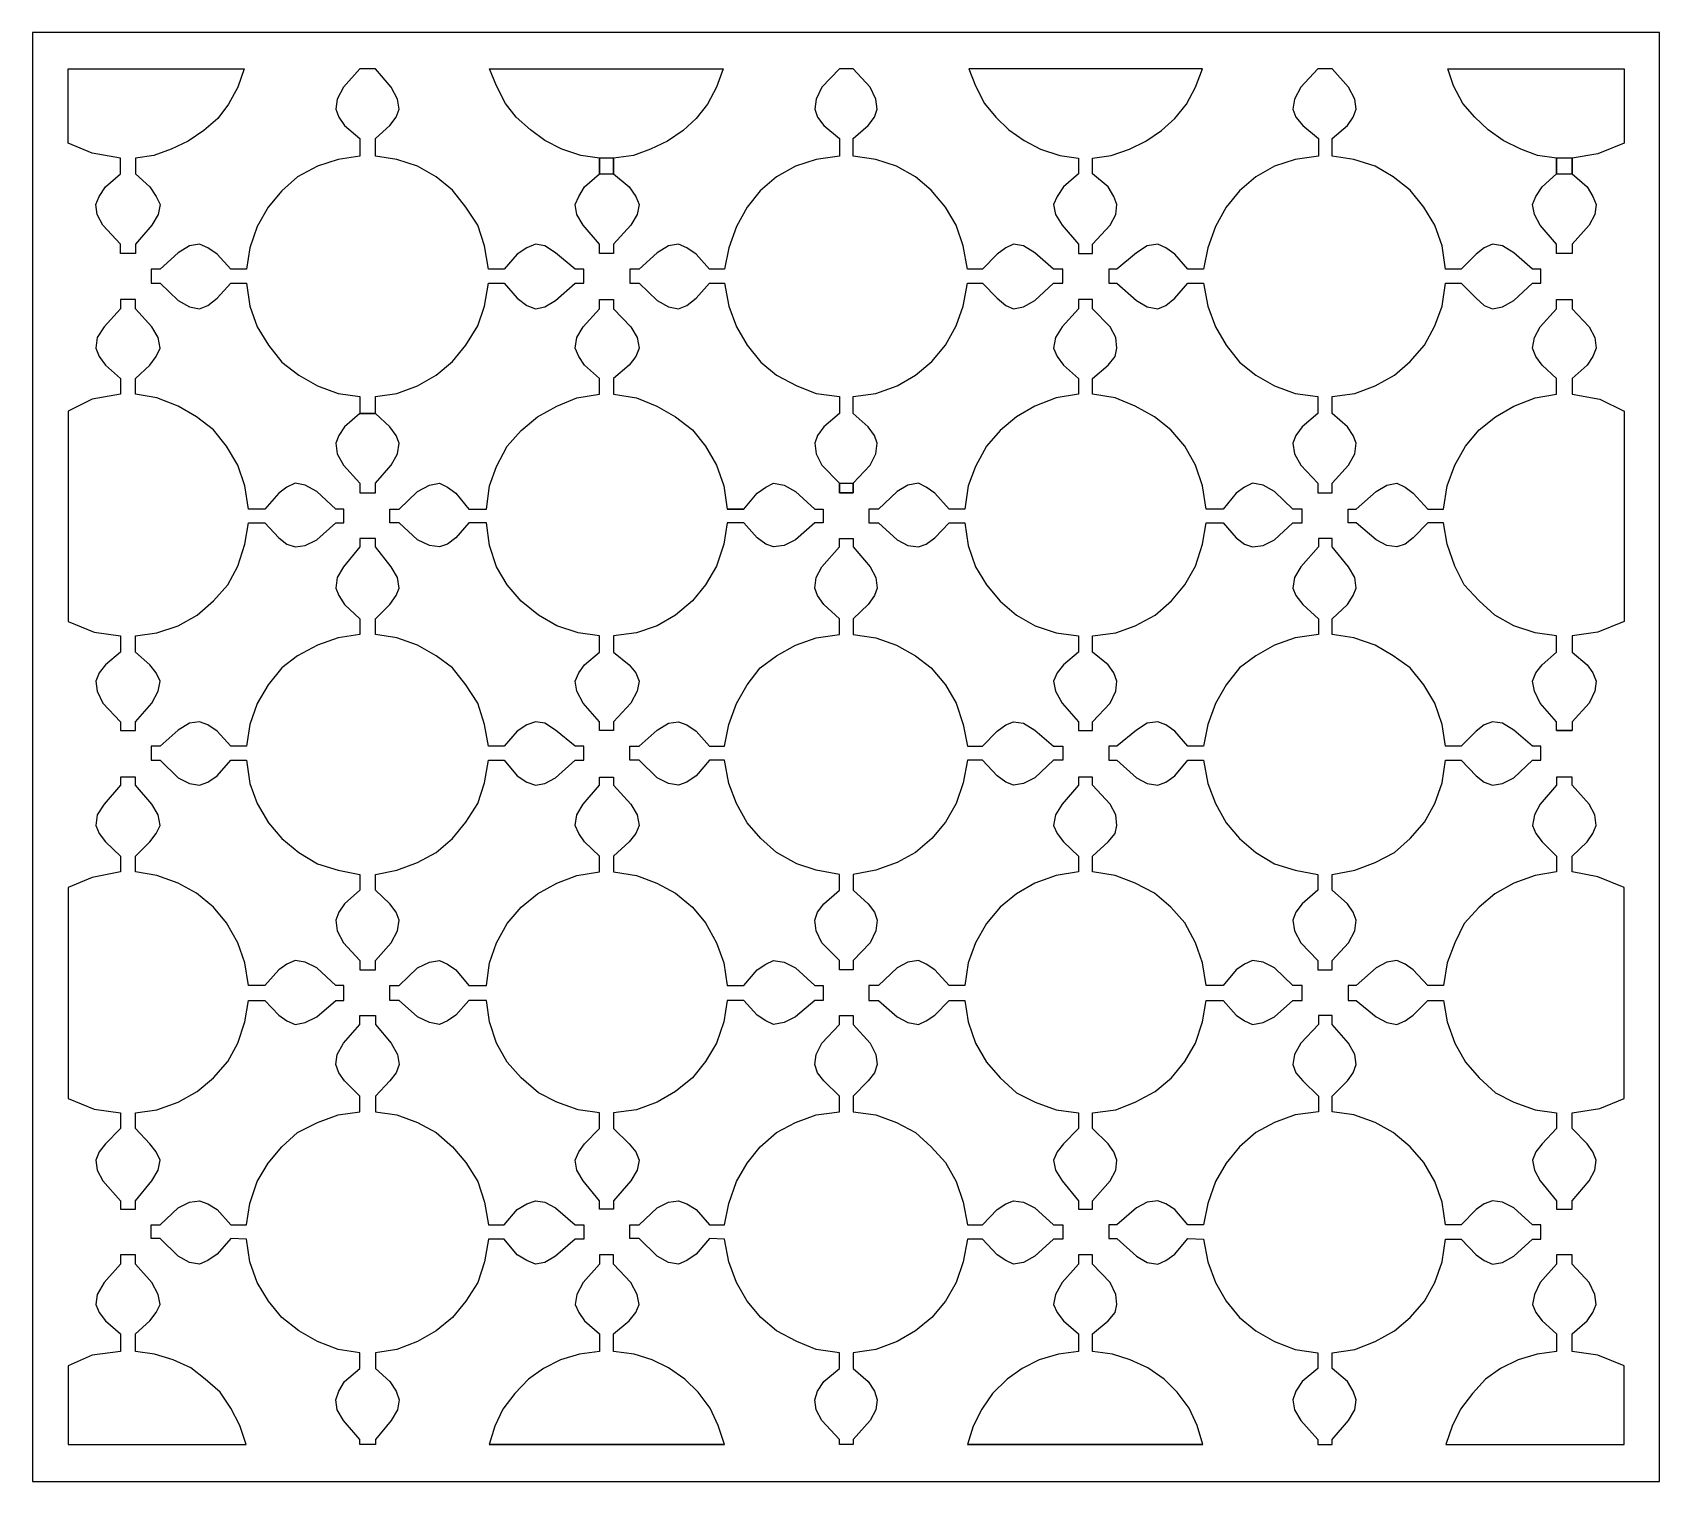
# Model space of a CAD drawing. Header units: centimetres. Extents: x -27 to -17.19, y 0.26 to 9.
import ezdxf

# ---------------------------------------------------------------- set-up
doc = ezdxf.new("R2010")
doc.units = ezdxf.units.CM
doc.header["$MEASUREMENT"] = 0
doc.layers.add('layer 1', color=7, linetype='Continuous')

msp = doc.modelspace()

# ---------------------------------------------------------------- linework, layer by layer
at = {"layer": 'layer 1', "color": 250}
for points, knots in [([(-26.99914, 9.00077), (-26.99914, 9.00077), (-17.18651, 9.00077), (-17.18651, 9.00077), (-17.18651, 9.00077), (-17.18651, 9.00077), (-17.18651, 0.25991), (-17.18651, 0.25991), (-17.18651, 0.25991), (-17.18651, 0.25991), (-26.99914, 0.25991), (-26.99914, 0.25991), (-26.99914, 0.25991), (-26.99914, 0.25991), (-26.99914, 9.00077), (-26.99914, 9.00077)], [0, 0, 0, 0, 0.2, 0.2, 0.2, 0.2, 0.4, 0.4, 0.4, 0.4, 0.6, 0.6, 0.6, 0.6, 1, 1, 1, 1]), ([(-26.37804, 8.14865), (-26.37804, 8.14865), (-26.37804, 8.24333), (-26.37804, 8.24333), (-26.37804, 8.24333), (-26.37804, 8.24333), (-26.26821, 8.25848), (-26.26821, 8.25848), (-26.26821, 8.25848), (-26.26821, 8.25848), (-26.16217, 8.29635), (-26.16217, 8.29635), (-26.16217, 8.29635), (-26.16217, 8.29635), (-26.05991, 8.34558), (-26.05991, 8.34558), (-26.05991, 8.34558), (-26.05991, 8.34558), (-25.96523, 8.40997), (-25.96523, 8.40997), (-25.96523, 8.40997), (-25.96523, 8.40997), (-25.88191, 8.48192), (-25.88191, 8.48192), (-25.88191, 8.48192), (-25.88191, 8.48192), (-25.81753, 8.56903), (-25.81753, 8.56903), (-25.81753, 8.56903), (-25.81753, 8.56903), (-25.76072, 8.67128), (-25.76072, 8.67128), (-25.76072, 8.67128), (-25.76072, 8.67128), (-25.72285, 8.78111), (-25.72285, 8.78111), (-25.72285, 8.78111), (-25.72285, 8.78111), (-26.78327, 8.78111), (-26.78327, 8.78111), (-26.78327, 8.78111), (-26.78327, 8.78111), (-26.78327, 8.33422), (-26.78327, 8.33422), (-26.78327, 8.33422), (-26.78327, 8.33422), (-26.63935, 8.27363), (-26.63935, 8.27363), (-26.63935, 8.27363), (-26.63935, 8.27363), (-26.46893, 8.24333), (-26.46893, 8.24333), (-26.46893, 8.24333), (-26.46893, 8.24333), (-26.46893, 8.14865), (-26.46893, 8.14865), (-26.46893, 8.14865), (-26.46893, 8.14865), (-26.55982, 8.06912), (-26.55982, 8.06912), (-26.55982, 8.06912), (-26.55982, 8.06912), (-26.59769, 8.01231), (-26.59769, 8.01231), (-26.59769, 8.01231), (-26.59769, 8.01231), (-26.61663, 7.96308), (-26.61663, 7.96308), (-26.61663, 7.96308), (-26.61663, 7.96308), (-26.60905, 7.90248), (-26.60905, 7.90248), (-26.60905, 7.90248), (-26.60905, 7.90248), (-26.57497, 7.8381), (-26.57497, 7.8381), (-26.57497, 7.8381), (-26.57497, 7.8381), (-26.46893, 7.72448), (-26.46893, 7.72448), (-26.46893, 7.72448), (-26.46893, 7.72448), (-26.46893, 7.66768), (-26.46893, 7.66768), (-26.46893, 7.66768), (-26.46893, 7.66768), (-26.37804, 7.66768), (-26.37804, 7.66768), (-26.37804, 7.66768), (-26.37804, 7.66768), (-26.37804, 7.72448), (-26.37804, 7.72448), (-26.37804, 7.72448), (-26.37804, 7.72448), (-26.27957, 7.8381), (-26.27957, 7.8381), (-26.27957, 7.8381), (-26.27957, 7.8381), (-26.2417, 7.90248), (-26.2417, 7.90248), (-26.2417, 7.90248), (-26.2417, 7.90248), (-26.23033, 7.96308), (-26.23033, 7.96308), (-26.23033, 7.96308), (-26.23033, 7.96308), (-26.25306, 8.01231), (-26.25306, 8.01231), (-26.25306, 8.01231), (-26.25306, 8.01231), (-26.29093, 8.06912), (-26.29093, 8.06912), (-26.29093, 8.06912), (-26.29093, 8.06912), (-26.37804, 8.14865), (-26.37804, 8.14865)], [0, 0, 0, 0, 0.0333333, 0.0333333, 0.0333333, 0.0333333, 0.0666667, 0.0666667, 0.0666667, 0.0666667, 0.1, 0.1, 0.1, 0.1, 0.1333333, 0.1333333, 0.1333333, 0.1333333, 0.1666667, 0.1666667, 0.1666667, 0.1666667, 0.2, 0.2, 0.2, 0.2, 0.2333333, 0.2333333, 0.2333333, 0.2333333, 0.2666667, 0.2666667, 0.2666667, 0.2666667, 0.3, 0.3, 0.3, 0.3, 0.3333333, 0.3333333, 0.3333333, 0.3333333, 0.3666667, 0.3666667, 0.3666667, 0.3666667, 0.4, 0.4, 0.4, 0.4, 0.4333333, 0.4333333, 0.4333333, 0.4333333, 0.4666667, 0.4666667, 0.4666667, 0.4666667, 0.5, 0.5, 0.5, 0.5, 0.5333333, 0.5333333, 0.5333333, 0.5333333, 0.5666667, 0.5666667, 0.5666667, 0.5666667, 0.6, 0.6, 0.6, 0.6, 0.6333333, 0.6333333, 0.6333333, 0.6333333, 0.6666667, 0.6666667, 0.6666667, 0.6666667, 0.7, 0.7, 0.7, 0.7, 0.7333333, 0.7333333, 0.7333333, 0.7333333, 0.7666667, 0.7666667, 0.7666667, 0.7666667, 0.8, 0.8, 0.8, 0.8, 0.8333333, 0.8333333, 0.8333333, 0.8333333, 0.8666667, 0.8666667, 0.8666667, 0.8666667, 0.9, 0.9, 0.9, 0.9, 0.9333333, 0.9333333, 0.9333333, 0.9333333, 1, 1, 1, 1]), ([(-25.026, 6.70194), (-25.026, 6.70194), (-25.026, 6.80419), (-25.026, 6.80419), (-25.026, 6.80419), (-25.026, 6.80419), (-25.15477, 6.82313), (-25.15477, 6.82313), (-25.15477, 6.82313), (-25.15477, 6.82313), (-25.27975, 6.86858), (-25.27975, 6.86858), (-25.27975, 6.86858), (-25.27975, 6.86858), (-25.39336, 6.93296), (-25.39336, 6.93296), (-25.39336, 6.93296), (-25.39336, 6.93296), (-25.49562, 7.01249), (-25.49562, 7.01249), (-25.49562, 7.01249), (-25.49562, 7.01249), (-25.57515, 7.11474), (-25.57515, 7.11474), (-25.57515, 7.11474), (-25.57515, 7.11474), (-25.64332, 7.22457), (-25.64332, 7.22457), (-25.64332, 7.22457), (-25.64332, 7.22457), (-25.68876, 7.34955), (-25.68876, 7.34955), (-25.68876, 7.34955), (-25.68876, 7.34955), (-25.7077, 7.48968), (-25.7077, 7.48968), (-25.7077, 7.48968), (-25.7077, 7.48968), (-25.80238, 7.48968), (-25.80238, 7.48968), (-25.80238, 7.48968), (-25.80238, 7.48968), (-25.8857, 7.39878), (-25.8857, 7.39878), (-25.8857, 7.39878), (-25.8857, 7.39878), (-25.94251, 7.35334), (-25.94251, 7.35334), (-25.94251, 7.35334), (-25.94251, 7.35334), (-25.99174, 7.3344), (-25.99174, 7.3344), (-25.99174, 7.3344), (-25.99174, 7.3344), (-26.05234, 7.34576), (-26.05234, 7.34576), (-26.05234, 7.34576), (-26.05234, 7.34576), (-26.12051, 7.38364), (-26.12051, 7.38364), (-26.12051, 7.38364), (-26.12051, 7.38364), (-26.23033, 7.48968), (-26.23033, 7.48968), (-26.23033, 7.48968), (-26.23033, 7.48968), (-26.28336, 7.48968), (-26.28336, 7.48968), (-26.28336, 7.48968), (-26.28336, 7.48968), (-26.28336, 7.573), (-26.28336, 7.573), (-26.28336, 7.573), (-26.28336, 7.573), (-26.23033, 7.573), (-26.23033, 7.573), (-26.23033, 7.573), (-26.23033, 7.573), (-26.12051, 7.67146), (-26.12051, 7.67146), (-26.12051, 7.67146), (-26.12051, 7.67146), (-26.05234, 7.71312), (-26.05234, 7.71312), (-26.05234, 7.71312), (-26.05234, 7.71312), (-25.99174, 7.72448), (-25.99174, 7.72448), (-25.99174, 7.72448), (-25.99174, 7.72448), (-25.94251, 7.70176), (-25.94251, 7.70176), (-25.94251, 7.70176), (-25.94251, 7.70176), (-25.8857, 7.66389), (-25.8857, 7.66389), (-25.8857, 7.66389), (-25.8857, 7.66389), (-25.80238, 7.573), (-25.80238, 7.573), (-25.80238, 7.573), (-25.80238, 7.573), (-25.7077, 7.573), (-25.7077, 7.573), (-25.7077, 7.573), (-25.7077, 7.573), (-25.68876, 7.70176), (-25.68876, 7.70176), (-25.68876, 7.70176), (-25.68876, 7.70176), (-25.64332, 7.83052), (-25.64332, 7.83052), (-25.64332, 7.83052), (-25.64332, 7.83052), (-25.57894, 7.94793), (-25.57894, 7.94793), (-25.57894, 7.94793), (-25.57894, 7.94793), (-25.49562, 8.0464), (-25.49562, 8.0464), (-25.49562, 8.0464), (-25.49562, 8.0464), (-25.40094, 8.12971), (-25.40094, 8.12971), (-25.40094, 8.12971), (-25.40094, 8.12971), (-25.27975, 8.1941), (-25.27975, 8.1941), (-25.27975, 8.1941), (-25.27975, 8.1941), (-25.15477, 8.23576), (-25.15477, 8.23576), (-25.15477, 8.23576), (-25.15477, 8.23576), (-25.026, 8.25469), (-25.026, 8.25469), (-25.026, 8.25469), (-25.026, 8.25469), (-25.026, 8.36073), (-25.026, 8.36073), (-25.026, 8.36073), (-25.026, 8.36073), (-25.1169, 8.44026), (-25.1169, 8.44026), (-25.1169, 8.44026), (-25.1169, 8.44026), (-25.15098, 8.4895), (-25.15098, 8.4895), (-25.15098, 8.4895), (-25.15098, 8.4895), (-25.16992, 8.53873), (-25.16992, 8.53873), (-25.16992, 8.53873), (-25.16992, 8.53873), (-25.16234, 8.59933), (-25.16234, 8.59933), (-25.16234, 8.59933), (-25.16234, 8.59933), (-25.12447, 8.67128), (-25.12447, 8.67128), (-25.12447, 8.67128), (-25.12447, 8.67128), (-25.026, 8.78111), (-25.026, 8.78111), (-25.026, 8.78111), (-25.026, 8.78111), (-24.93132, 8.78111), (-24.93132, 8.78111), (-24.93132, 8.78111), (-24.93132, 8.78111), (-24.83664, 8.67128), (-24.83664, 8.67128), (-24.83664, 8.67128), (-24.83664, 8.67128), (-24.79877, 8.59933), (-24.79877, 8.59933), (-24.79877, 8.59933), (-24.79877, 8.59933), (-24.78741, 8.53873), (-24.78741, 8.53873), (-24.78741, 8.53873), (-24.78741, 8.53873), (-24.80635, 8.4895), (-24.80635, 8.4895), (-24.80635, 8.4895), (-24.80635, 8.4895), (-24.84422, 8.44026), (-24.84422, 8.44026), (-24.84422, 8.44026), (-24.84422, 8.44026), (-24.93132, 8.36073), (-24.93132, 8.36073), (-24.93132, 8.36073), (-24.93132, 8.36073), (-24.93132, 8.25469), (-24.93132, 8.25469), (-24.93132, 8.25469), (-24.93132, 8.25469), (-24.80256, 8.23576), (-24.80256, 8.23576), (-24.80256, 8.23576), (-24.80256, 8.23576), (-24.67758, 8.1941), (-24.67758, 8.1941), (-24.67758, 8.1941), (-24.67758, 8.1941), (-24.56397, 8.12971), (-24.56397, 8.12971), (-24.56397, 8.12971), (-24.56397, 8.12971), (-24.4655, 8.05018), (-24.4655, 8.05018), (-24.4655, 8.05018), (-24.4655, 8.05018), (-24.38597, 7.94793), (-24.38597, 7.94793), (-24.38597, 7.94793), (-24.38597, 7.94793), (-24.31401, 7.8381), (-24.31401, 7.8381), (-24.31401, 7.8381), (-24.31401, 7.8381), (-24.27235, 7.71312), (-24.27235, 7.71312), (-24.27235, 7.71312), (-24.27235, 7.71312), (-24.24963, 7.573), (-24.24963, 7.573), (-24.24963, 7.573), (-24.24963, 7.573), (-24.15493, 7.573), (-24.15493, 7.573), (-24.15493, 7.573), (-24.15493, 7.573), (-24.07542, 7.66389), (-24.07542, 7.66389), (-24.07542, 7.66389), (-24.07542, 7.66389), (-24.01861, 7.70176), (-24.01861, 7.70176), (-24.01861, 7.70176), (-24.01861, 7.70176), (-23.96559, 7.72448), (-23.96559, 7.72448), (-23.96559, 7.72448), (-23.96559, 7.72448), (-23.90878, 7.71312), (-23.90878, 7.71312), (-23.90878, 7.71312), (-23.90878, 7.71312), (-23.8444, 7.67146), (-23.8444, 7.67146), (-23.8444, 7.67146), (-23.8444, 7.67146), (-23.72699, 7.573), (-23.72699, 7.573), (-23.72699, 7.573), (-23.72699, 7.573), (-23.67396, 7.573), (-23.67396, 7.573), (-23.67396, 7.573), (-23.67396, 7.573), (-23.67396, 7.48968), (-23.67396, 7.48968), (-23.67396, 7.48968), (-23.67396, 7.48968), (-23.72699, 7.48968), (-23.72699, 7.48968), (-23.72699, 7.48968), (-23.72699, 7.48968), (-23.8444, 7.38364), (-23.8444, 7.38364), (-23.8444, 7.38364), (-23.8444, 7.38364), (-23.90878, 7.34576), (-23.90878, 7.34576), (-23.90878, 7.34576), (-23.90878, 7.34576), (-23.96559, 7.3344), (-23.96559, 7.3344), (-23.96559, 7.3344), (-23.96559, 7.3344), (-24.01861, 7.35334), (-24.01861, 7.35334), (-24.01861, 7.35334), (-24.01861, 7.35334), (-24.07542, 7.39878), (-24.07542, 7.39878), (-24.07542, 7.39878), (-24.07542, 7.39878), (-24.15493, 7.48968), (-24.15493, 7.48968), (-24.15493, 7.48968), (-24.15493, 7.48968), (-24.24963, 7.48968), (-24.24963, 7.48968), (-24.24963, 7.48968), (-24.24963, 7.48968), (-24.27235, 7.34955), (-24.27235, 7.34955), (-24.27235, 7.34955), (-24.27235, 7.34955), (-24.31401, 7.23215), (-24.31401, 7.23215), (-24.31401, 7.23215), (-24.31401, 7.23215), (-24.38597, 7.11474), (-24.38597, 7.11474), (-24.38597, 7.11474), (-24.38597, 7.11474), (-24.4655, 7.01628), (-24.4655, 7.01628), (-24.4655, 7.01628), (-24.4655, 7.01628), (-24.56397, 6.93296), (-24.56397, 6.93296), (-24.56397, 6.93296), (-24.56397, 6.93296), (-24.67758, 6.86858), (-24.67758, 6.86858), (-24.67758, 6.86858), (-24.67758, 6.86858), (-24.80256, 6.82313), (-24.80256, 6.82313), (-24.80256, 6.82313), (-24.80256, 6.82313), (-24.93132, 6.80419), (-24.93132, 6.80419), (-24.93132, 6.80419), (-24.93132, 6.80419), (-24.93132, 6.70194), (-24.93132, 6.70194), (-24.93132, 6.70194), (-24.93132, 6.70194), (-25.026, 6.70194), (-25.026, 6.70194)], [0, 0, 0, 0, 0.0117647, 0.0117647, 0.0117647, 0.0117647, 0.0235294, 0.0235294, 0.0235294, 0.0235294, 0.0352941, 0.0352941, 0.0352941, 0.0352941, 0.0470588, 0.0470588, 0.0470588, 0.0470588, 0.0588235, 0.0588235, 0.0588235, 0.0588235, 0.0705882, 0.0705882, 0.0705882, 0.0705882, 0.0823529, 0.0823529, 0.0823529, 0.0823529, 0.0941176, 0.0941176, 0.0941176, 0.0941176, 0.1058824, 0.1058824, 0.1058824, 0.1058824, 0.1176471, 0.1176471, 0.1176471, 0.1176471, 0.1294118, 0.1294118, 0.1294118, 0.1294118, 0.1411765, 0.1411765, 0.1411765, 0.1411765, 0.1529412, 0.1529412, 0.1529412, 0.1529412, 0.1647059, 0.1647059, 0.1647059, 0.1647059, 0.1764706, 0.1764706, 0.1764706, 0.1764706, 0.1882353, 0.1882353, 0.1882353, 0.1882353, 0.2, 0.2, 0.2, 0.2, 0.2117647, 0.2117647, 0.2117647, 0.2117647, 0.2235294, 0.2235294, 0.2235294, 0.2235294, 0.2352941, 0.2352941, 0.2352941, 0.2352941, 0.2470588, 0.2470588, 0.2470588, 0.2470588, 0.2588235, 0.2588235, 0.2588235, 0.2588235, 0.2705882, 0.2705882, 0.2705882, 0.2705882, 0.2823529, 0.2823529, 0.2823529, 0.2823529, 0.2941176, 0.2941176, 0.2941176, 0.2941176, 0.3058824, 0.3058824, 0.3058824, 0.3058824, 0.3176471, 0.3176471, 0.3176471, 0.3176471, 0.3294118, 0.3294118, 0.3294118, 0.3294118, 0.3411765, 0.3411765, 0.3411765, 0.3411765, 0.3529412, 0.3529412, 0.3529412, 0.3529412, 0.3647059, 0.3647059, 0.3647059, 0.3647059, 0.3764706, 0.3764706, 0.3764706, 0.3764706, 0.3882353, 0.3882353, 0.3882353, 0.3882353, 0.4, 0.4, 0.4, 0.4, 0.4117647, 0.4117647, 0.4117647, 0.4117647, 0.4235294, 0.4235294, 0.4235294, 0.4235294, 0.4352941, 0.4352941, 0.4352941, 0.4352941, 0.4470588, 0.4470588, 0.4470588, 0.4470588, 0.4588235, 0.4588235, 0.4588235, 0.4588235, 0.4705882, 0.4705882, 0.4705882, 0.4705882, 0.4823529, 0.4823529, 0.4823529, 0.4823529, 0.4941176, 0.4941176, 0.4941176, 0.4941176, 0.5058824, 0.5058824, 0.5058824, 0.5058824, 0.5176471, 0.5176471, 0.5176471, 0.5176471, 0.5294118, 0.5294118, 0.5294118, 0.5294118, 0.5411765, 0.5411765, 0.5411765, 0.5411765, 0.5529412, 0.5529412, 0.5529412, 0.5529412, 0.5647059, 0.5647059, 0.5647059, 0.5647059, 0.5764706, 0.5764706, 0.5764706, 0.5764706, 0.5882353, 0.5882353, 0.5882353, 0.5882353, 0.6, 0.6, 0.6, 0.6, 0.6117647, 0.6117647, 0.6117647, 0.6117647, 0.6235294, 0.6235294, 0.6235294, 0.6235294, 0.6352941, 0.6352941, 0.6352941, 0.6352941, 0.6470588, 0.6470588, 0.6470588, 0.6470588, 0.6588235, 0.6588235, 0.6588235, 0.6588235, 0.6705882, 0.6705882, 0.6705882, 0.6705882, 0.6823529, 0.6823529, 0.6823529, 0.6823529, 0.6941176, 0.6941176, 0.6941176, 0.6941176, 0.7058824, 0.7058824, 0.7058824, 0.7058824, 0.7176471, 0.7176471, 0.7176471, 0.7176471, 0.7294118, 0.7294118, 0.7294118, 0.7294118, 0.7411765, 0.7411765, 0.7411765, 0.7411765, 0.7529412, 0.7529412, 0.7529412, 0.7529412, 0.7647059, 0.7647059, 0.7647059, 0.7647059, 0.7764706, 0.7764706, 0.7764706, 0.7764706, 0.7882353, 0.7882353, 0.7882353, 0.7882353, 0.8, 0.8, 0.8, 0.8, 0.8117647, 0.8117647, 0.8117647, 0.8117647, 0.8235294, 0.8235294, 0.8235294, 0.8235294, 0.8352941, 0.8352941, 0.8352941, 0.8352941, 0.8470588, 0.8470588, 0.8470588, 0.8470588, 0.8588235, 0.8588235, 0.8588235, 0.8588235, 0.8705882, 0.8705882, 0.8705882, 0.8705882, 0.8823529, 0.8823529, 0.8823529, 0.8823529, 0.8941176, 0.8941176, 0.8941176, 0.8941176, 0.9058824, 0.9058824, 0.9058824, 0.9058824, 0.9176471, 0.9176471, 0.9176471, 0.9176471, 0.9294118, 0.9294118, 0.9294118, 0.9294118, 0.9411765, 0.9411765, 0.9411765, 0.9411765, 0.9529412, 0.9529412, 0.9529412, 0.9529412, 0.9647059, 0.9647059, 0.9647059, 0.9647059, 0.9764706, 0.9764706, 0.9764706, 0.9764706, 1, 1, 1, 1]), ([(-23.49596, 8.24333), (-23.49596, 8.24333), (-23.49596, 8.14865), (-23.49596, 8.14865), (-23.49596, 8.14865), (-23.49596, 8.14865), (-23.49596, 8.24333), (-23.49596, 8.24333), (-23.49596, 8.24333), (-23.49596, 8.24333), (-23.37478, 8.25848), (-23.37478, 8.25848), (-23.37478, 8.25848), (-23.37478, 8.25848), (-23.27255, 8.29635), (-23.27255, 8.29635), (-23.27255, 8.29635), (-23.27255, 8.29635), (-23.17029, 8.34558), (-23.17029, 8.34558), (-23.17029, 8.34558), (-23.17029, 8.34558), (-23.0756, 8.40997), (-23.0756, 8.40997), (-23.0756, 8.40997), (-23.0756, 8.40997), (-22.99608, 8.48192), (-22.99608, 8.48192), (-22.99608, 8.48192), (-22.99608, 8.48192), (-22.92791, 8.56903), (-22.92791, 8.56903), (-22.92791, 8.56903), (-22.92791, 8.56903), (-22.87489, 8.67128), (-22.87489, 8.67128), (-22.87489, 8.67128), (-22.87489, 8.67128), (-22.83323, 8.78111), (-22.83323, 8.78111), (-22.83323, 8.78111), (-22.83323, 8.78111), (-24.24205, 8.78111), (-24.24205, 8.78111), (-24.24205, 8.78111), (-24.24205, 8.78111), (-24.20039, 8.67886), (-24.20039, 8.67886), (-24.20039, 8.67886), (-24.20039, 8.67886), (-24.14736, 8.57282), (-24.14736, 8.57282), (-24.14736, 8.57282), (-24.14736, 8.57282), (-24.08299, 8.4895), (-24.08299, 8.4895), (-24.08299, 8.4895), (-24.08299, 8.4895), (-23.99589, 8.41375), (-23.99589, 8.41375), (-23.99589, 8.41375), (-23.99589, 8.41375), (-23.90878, 8.34937), (-23.90878, 8.34937), (-23.90878, 8.34937), (-23.90878, 8.34937), (-23.80653, 8.29635), (-23.80653, 8.29635), (-23.80653, 8.29635), (-23.80653, 8.29635), (-23.69291, 8.25848), (-23.69291, 8.25848), (-23.69291, 8.25848), (-23.69291, 8.25848), (-23.57928, 8.24333), (-23.57928, 8.24333), (-23.57928, 8.24333), (-23.57928, 8.24333), (-23.49596, 8.24333), (-23.49596, 8.24333)], [0, 0, 0, 0, 0.047619, 0.047619, 0.047619, 0.047619, 0.0952381, 0.0952381, 0.0952381, 0.0952381, 0.1428571, 0.1428571, 0.1428571, 0.1428571, 0.1904762, 0.1904762, 0.1904762, 0.1904762, 0.2380952, 0.2380952, 0.2380952, 0.2380952, 0.2857143, 0.2857143, 0.2857143, 0.2857143, 0.3333333, 0.3333333, 0.3333333, 0.3333333, 0.3809524, 0.3809524, 0.3809524, 0.3809524, 0.4285714, 0.4285714, 0.4285714, 0.4285714, 0.4761905, 0.4761905, 0.4761905, 0.4761905, 0.5238095, 0.5238095, 0.5238095, 0.5238095, 0.5714286, 0.5714286, 0.5714286, 0.5714286, 0.6190476, 0.6190476, 0.6190476, 0.6190476, 0.6666667, 0.6666667, 0.6666667, 0.6666667, 0.7142857, 0.7142857, 0.7142857, 0.7142857, 0.7619048, 0.7619048, 0.7619048, 0.7619048, 0.8095238, 0.8095238, 0.8095238, 0.8095238, 0.8571429, 0.8571429, 0.8571429, 0.8571429, 0.9047619, 0.9047619, 0.9047619, 0.9047619, 1, 1, 1, 1]), ([(-22.1326, 6.28156), (-22.1326, 6.28156), (-22.23864, 6.39139), (-22.23864, 6.39139), (-22.23864, 6.39139), (-22.23864, 6.39139), (-22.27271, 6.45956), (-22.27271, 6.45956), (-22.27271, 6.45956), (-22.27271, 6.45956), (-22.28028, 6.52394), (-22.28028, 6.52394), (-22.28028, 6.52394), (-22.28028, 6.52394), (-22.26513, 6.56939), (-22.26513, 6.56939), (-22.26513, 6.56939), (-22.26513, 6.56939), (-22.22726, 6.62241), (-22.22726, 6.62241), (-22.22726, 6.62241), (-22.22726, 6.62241), (-22.1326, 6.70194), (-22.1326, 6.70194), (-22.1326, 6.70194), (-22.1326, 6.70194), (-22.1326, 6.80419), (-22.1326, 6.80419), (-22.1326, 6.80419), (-22.1326, 6.80419), (-22.27271, 6.82313), (-22.27271, 6.82313), (-22.27271, 6.82313), (-22.27271, 6.82313), (-22.39013, 6.86858), (-22.39013, 6.86858), (-22.39013, 6.86858), (-22.39013, 6.86858), (-22.5113, 6.93296), (-22.5113, 6.93296), (-22.5113, 6.93296), (-22.5113, 6.93296), (-22.606, 7.01249), (-22.606, 7.01249), (-22.606, 7.01249), (-22.606, 7.01249), (-22.68932, 7.11474), (-22.68932, 7.11474), (-22.68932, 7.11474), (-22.68932, 7.11474), (-22.7537, 7.22457), (-22.7537, 7.22457), (-22.7537, 7.22457), (-22.7537, 7.22457), (-22.79915, 7.34955), (-22.79915, 7.34955), (-22.79915, 7.34955), (-22.79915, 7.34955), (-22.82566, 7.48968), (-22.82566, 7.48968), (-22.82566, 7.48968), (-22.82566, 7.48968), (-22.91653, 7.48968), (-22.91653, 7.48968), (-22.91653, 7.48968), (-22.91653, 7.48968), (-22.99608, 7.39878), (-22.99608, 7.39878), (-22.99608, 7.39878), (-22.99608, 7.39878), (-23.05287, 7.35334), (-23.05287, 7.35334), (-23.05287, 7.35334), (-23.05287, 7.35334), (-23.10212, 7.3344), (-23.10212, 7.3344), (-23.10212, 7.3344), (-23.10212, 7.3344), (-23.16272, 7.34576), (-23.16272, 7.34576), (-23.16272, 7.34576), (-23.16272, 7.34576), (-23.23089, 7.38364), (-23.23089, 7.38364), (-23.23089, 7.38364), (-23.23089, 7.38364), (-23.34071, 7.48968), (-23.34071, 7.48968), (-23.34071, 7.48968), (-23.34071, 7.48968), (-23.39751, 7.48968), (-23.39751, 7.48968), (-23.39751, 7.48968), (-23.39751, 7.48968), (-23.39751, 7.573), (-23.39751, 7.573), (-23.39751, 7.573), (-23.39751, 7.573), (-23.34071, 7.573), (-23.34071, 7.573), (-23.34071, 7.573), (-23.34071, 7.573), (-23.23089, 7.67146), (-23.23089, 7.67146), (-23.23089, 7.67146), (-23.23089, 7.67146), (-23.16272, 7.71312), (-23.16272, 7.71312), (-23.16272, 7.71312), (-23.16272, 7.71312), (-23.10212, 7.72448), (-23.10212, 7.72448), (-23.10212, 7.72448), (-23.10212, 7.72448), (-23.05287, 7.70176), (-23.05287, 7.70176), (-23.05287, 7.70176), (-23.05287, 7.70176), (-22.99608, 7.66389), (-22.99608, 7.66389), (-22.99608, 7.66389), (-22.99608, 7.66389), (-22.91653, 7.573), (-22.91653, 7.573), (-22.91653, 7.573), (-22.91653, 7.573), (-22.82566, 7.573), (-22.82566, 7.573), (-22.82566, 7.573), (-22.82566, 7.573), (-22.79915, 7.70176), (-22.79915, 7.70176), (-22.79915, 7.70176), (-22.79915, 7.70176), (-22.7537, 7.83052), (-22.7537, 7.83052), (-22.7537, 7.83052), (-22.7537, 7.83052), (-22.68932, 7.94793), (-22.68932, 7.94793), (-22.68932, 7.94793), (-22.68932, 7.94793), (-22.60977, 8.0464), (-22.60977, 8.0464), (-22.60977, 8.0464), (-22.60977, 8.0464), (-22.5113, 8.12971), (-22.5113, 8.12971), (-22.5113, 8.12971), (-22.5113, 8.12971), (-22.39769, 8.1941), (-22.39769, 8.1941), (-22.39769, 8.1941), (-22.39769, 8.1941), (-22.27271, 8.23576), (-22.27271, 8.23576), (-22.27271, 8.23576), (-22.27271, 8.23576), (-22.1326, 8.25469), (-22.1326, 8.25469), (-22.1326, 8.25469), (-22.1326, 8.25469), (-22.1326, 8.36073), (-22.1326, 8.36073), (-22.1326, 8.36073), (-22.1326, 8.36073), (-22.22726, 8.44026), (-22.22726, 8.44026), (-22.22726, 8.44026), (-22.22726, 8.44026), (-22.26513, 8.4895), (-22.26513, 8.4895), (-22.26513, 8.4895), (-22.26513, 8.4895), (-22.28028, 8.53873), (-22.28028, 8.53873), (-22.28028, 8.53873), (-22.28028, 8.53873), (-22.27271, 8.59933), (-22.27271, 8.59933), (-22.27271, 8.59933), (-22.27271, 8.59933), (-22.23864, 8.67128), (-22.23864, 8.67128), (-22.23864, 8.67128), (-22.23864, 8.67128), (-22.1326, 8.78111), (-22.1326, 8.78111), (-22.1326, 8.78111), (-22.1326, 8.78111), (-22.04928, 8.78111), (-22.04928, 8.78111), (-22.04928, 8.78111), (-22.04928, 8.78111), (-21.94701, 8.67128), (-21.94701, 8.67128), (-21.94701, 8.67128), (-21.94701, 8.67128), (-21.91294, 8.59933), (-21.91294, 8.59933), (-21.91294, 8.59933), (-21.91294, 8.59933), (-21.90537, 8.53873), (-21.90537, 8.53873), (-21.90537, 8.53873), (-21.90537, 8.53873), (-21.92051, 8.4895), (-21.92051, 8.4895), (-21.92051, 8.4895), (-21.92051, 8.4895), (-21.95839, 8.44026), (-21.95839, 8.44026), (-21.95839, 8.44026), (-21.95839, 8.44026), (-22.04928, 8.36073), (-22.04928, 8.36073), (-22.04928, 8.36073), (-22.04928, 8.36073), (-22.04928, 8.25469), (-22.04928, 8.25469), (-22.04928, 8.25469), (-22.04928, 8.25469), (-21.91294, 8.23576), (-21.91294, 8.23576), (-21.91294, 8.23576), (-21.91294, 8.23576), (-21.78796, 8.1941), (-21.78796, 8.1941), (-21.78796, 8.1941), (-21.78796, 8.1941), (-21.67435, 8.12971), (-21.67435, 8.12971), (-21.67435, 8.12971), (-21.67435, 8.12971), (-21.57965, 8.05018), (-21.57965, 8.05018), (-21.57965, 8.05018), (-21.57965, 8.05018), (-21.49256, 7.94793), (-21.49256, 7.94793), (-21.49256, 7.94793), (-21.49256, 7.94793), (-21.42816, 7.8381), (-21.42816, 7.8381), (-21.42816, 7.8381), (-21.42816, 7.8381), (-21.38652, 7.71312), (-21.38652, 7.71312), (-21.38652, 7.71312), (-21.38652, 7.71312), (-21.36001, 7.573), (-21.36001, 7.573), (-21.36001, 7.573), (-21.36001, 7.573), (-21.26912, 7.573), (-21.26912, 7.573), (-21.26912, 7.573), (-21.26912, 7.573), (-21.18199, 7.66389), (-21.18199, 7.66389), (-21.18199, 7.66389), (-21.18199, 7.66389), (-21.12897, 7.70176), (-21.12897, 7.70176), (-21.12897, 7.70176), (-21.12897, 7.70176), (-21.08353, 7.72448), (-21.08353, 7.72448), (-21.08353, 7.72448), (-21.08353, 7.72448), (-21.02293, 7.71312), (-21.02293, 7.71312), (-21.02293, 7.71312), (-21.02293, 7.71312), (-20.95476, 7.67146), (-20.95476, 7.67146), (-20.95476, 7.67146), (-20.95476, 7.67146), (-20.84116, 7.573), (-20.84116, 7.573), (-20.84116, 7.573), (-20.84116, 7.573), (-20.78434, 7.573), (-20.78434, 7.573), (-20.78434, 7.573), (-20.78434, 7.573), (-20.78434, 7.48968), (-20.78434, 7.48968), (-20.78434, 7.48968), (-20.78434, 7.48968), (-20.84116, 7.48968), (-20.84116, 7.48968), (-20.84116, 7.48968), (-20.84116, 7.48968), (-20.95476, 7.38364), (-20.95476, 7.38364), (-20.95476, 7.38364), (-20.95476, 7.38364), (-21.02293, 7.34576), (-21.02293, 7.34576), (-21.02293, 7.34576), (-21.02293, 7.34576), (-21.08353, 7.3344), (-21.08353, 7.3344), (-21.08353, 7.3344), (-21.08353, 7.3344), (-21.12897, 7.35334), (-21.12897, 7.35334), (-21.12897, 7.35334), (-21.12897, 7.35334), (-21.18199, 7.39878), (-21.18199, 7.39878), (-21.18199, 7.39878), (-21.18199, 7.39878), (-21.26912, 7.48968), (-21.26912, 7.48968), (-21.26912, 7.48968), (-21.26912, 7.48968), (-21.36001, 7.48968), (-21.36001, 7.48968), (-21.36001, 7.48968), (-21.36001, 7.48968), (-21.38652, 7.34955), (-21.38652, 7.34955), (-21.38652, 7.34955), (-21.38652, 7.34955), (-21.42816, 7.23215), (-21.42816, 7.23215), (-21.42816, 7.23215), (-21.42816, 7.23215), (-21.49256, 7.11474), (-21.49256, 7.11474), (-21.49256, 7.11474), (-21.49256, 7.11474), (-21.57588, 7.01628), (-21.57588, 7.01628), (-21.57588, 7.01628), (-21.57588, 7.01628), (-21.67435, 6.93296), (-21.67435, 6.93296), (-21.67435, 6.93296), (-21.67435, 6.93296), (-21.78416, 6.86858), (-21.78416, 6.86858), (-21.78416, 6.86858), (-21.78416, 6.86858), (-21.91294, 6.82313), (-21.91294, 6.82313), (-21.91294, 6.82313), (-21.91294, 6.82313), (-22.04928, 6.80419), (-22.04928, 6.80419), (-22.04928, 6.80419), (-22.04928, 6.80419), (-22.04928, 6.70194), (-22.04928, 6.70194), (-22.04928, 6.70194), (-22.04928, 6.70194), (-21.95839, 6.62241), (-21.95839, 6.62241), (-21.95839, 6.62241), (-21.95839, 6.62241), (-21.92051, 6.56939), (-21.92051, 6.56939), (-21.92051, 6.56939), (-21.92051, 6.56939), (-21.90537, 6.52394), (-21.90537, 6.52394), (-21.90537, 6.52394), (-21.90537, 6.52394), (-21.91294, 6.45956), (-21.91294, 6.45956), (-21.91294, 6.45956), (-21.91294, 6.45956), (-21.94701, 6.39139), (-21.94701, 6.39139), (-21.94701, 6.39139), (-21.94701, 6.39139), (-22.04928, 6.28156), (-22.04928, 6.28156), (-22.04928, 6.28156), (-22.04928, 6.28156), (-22.1326, 6.28156), (-22.1326, 6.28156)], [0, 0, 0, 0, 0.0103093, 0.0103093, 0.0103093, 0.0103093, 0.0206186, 0.0206186, 0.0206186, 0.0206186, 0.0309278, 0.0309278, 0.0309278, 0.0309278, 0.0412371, 0.0412371, 0.0412371, 0.0412371, 0.0515464, 0.0515464, 0.0515464, 0.0515464, 0.0618557, 0.0618557, 0.0618557, 0.0618557, 0.0721649, 0.0721649, 0.0721649, 0.0721649, 0.0824742, 0.0824742, 0.0824742, 0.0824742, 0.0927835, 0.0927835, 0.0927835, 0.0927835, 0.1030928, 0.1030928, 0.1030928, 0.1030928, 0.1134021, 0.1134021, 0.1134021, 0.1134021, 0.1237113, 0.1237113, 0.1237113, 0.1237113, 0.1340206, 0.1340206, 0.1340206, 0.1340206, 0.1443299, 0.1443299, 0.1443299, 0.1443299, 0.1546392, 0.1546392, 0.1546392, 0.1546392, 0.1649485, 0.1649485, 0.1649485, 0.1649485, 0.1752577, 0.1752577, 0.1752577, 0.1752577, 0.185567, 0.185567, 0.185567, 0.185567, 0.1958763, 0.1958763, 0.1958763, 0.1958763, 0.2061856, 0.2061856, 0.2061856, 0.2061856, 0.2164948, 0.2164948, 0.2164948, 0.2164948, 0.2268041, 0.2268041, 0.2268041, 0.2268041, 0.2371134, 0.2371134, 0.2371134, 0.2371134, 0.2474227, 0.2474227, 0.2474227, 0.2474227, 0.257732, 0.257732, 0.257732, 0.257732, 0.2680412, 0.2680412, 0.2680412, 0.2680412, 0.2783505, 0.2783505, 0.2783505, 0.2783505, 0.2886598, 0.2886598, 0.2886598, 0.2886598, 0.2989691, 0.2989691, 0.2989691, 0.2989691, 0.3092784, 0.3092784, 0.3092784, 0.3092784, 0.3195876, 0.3195876, 0.3195876, 0.3195876, 0.3298969, 0.3298969, 0.3298969, 0.3298969, 0.3402062, 0.3402062, 0.3402062, 0.3402062, 0.3505155, 0.3505155, 0.3505155, 0.3505155, 0.3608247, 0.3608247, 0.3608247, 0.3608247, 0.371134, 0.371134, 0.371134, 0.371134, 0.3814433, 0.3814433, 0.3814433, 0.3814433, 0.3917526, 0.3917526, 0.3917526, 0.3917526, 0.4020619, 0.4020619, 0.4020619, 0.4020619, 0.4123711, 0.4123711, 0.4123711, 0.4123711, 0.4226804, 0.4226804, 0.4226804, 0.4226804, 0.4329897, 0.4329897, 0.4329897, 0.4329897, 0.443299, 0.443299, 0.443299, 0.443299, 0.4536082, 0.4536082, 0.4536082, 0.4536082, 0.4639175, 0.4639175, 0.4639175, 0.4639175, 0.4742268, 0.4742268, 0.4742268, 0.4742268, 0.4845361, 0.4845361, 0.4845361, 0.4845361, 0.4948454, 0.4948454, 0.4948454, 0.4948454, 0.5051546, 0.5051546, 0.5051546, 0.5051546, 0.5154639, 0.5154639, 0.5154639, 0.5154639, 0.5257732, 0.5257732, 0.5257732, 0.5257732, 0.5360825, 0.5360825, 0.5360825, 0.5360825, 0.5463918, 0.5463918, 0.5463918, 0.5463918, 0.556701, 0.556701, 0.556701, 0.556701, 0.5670103, 0.5670103, 0.5670103, 0.5670103, 0.5773196, 0.5773196, 0.5773196, 0.5773196, 0.5876289, 0.5876289, 0.5876289, 0.5876289, 0.5979381, 0.5979381, 0.5979381, 0.5979381, 0.6082474, 0.6082474, 0.6082474, 0.6082474, 0.6185567, 0.6185567, 0.6185567, 0.6185567, 0.628866, 0.628866, 0.628866, 0.628866, 0.6391753, 0.6391753, 0.6391753, 0.6391753, 0.6494845, 0.6494845, 0.6494845, 0.6494845, 0.6597938, 0.6597938, 0.6597938, 0.6597938, 0.6701031, 0.6701031, 0.6701031, 0.6701031, 0.6804124, 0.6804124, 0.6804124, 0.6804124, 0.6907216, 0.6907216, 0.6907216, 0.6907216, 0.7010309, 0.7010309, 0.7010309, 0.7010309, 0.7113402, 0.7113402, 0.7113402, 0.7113402, 0.7216495, 0.7216495, 0.7216495, 0.7216495, 0.7319588, 0.7319588, 0.7319588, 0.7319588, 0.742268, 0.742268, 0.742268, 0.742268, 0.7525773, 0.7525773, 0.7525773, 0.7525773, 0.7628866, 0.7628866, 0.7628866, 0.7628866, 0.7731959, 0.7731959, 0.7731959, 0.7731959, 0.7835052, 0.7835052, 0.7835052, 0.7835052, 0.7938144, 0.7938144, 0.7938144, 0.7938144, 0.8041237, 0.8041237, 0.8041237, 0.8041237, 0.814433, 0.814433, 0.814433, 0.814433, 0.8247423, 0.8247423, 0.8247423, 0.8247423, 0.8350515, 0.8350515, 0.8350515, 0.8350515, 0.8453608, 0.8453608, 0.8453608, 0.8453608, 0.8556701, 0.8556701, 0.8556701, 0.8556701, 0.8659794, 0.8659794, 0.8659794, 0.8659794, 0.8762887, 0.8762887, 0.8762887, 0.8762887, 0.8865979, 0.8865979, 0.8865979, 0.8865979, 0.8969072, 0.8969072, 0.8969072, 0.8969072, 0.9072165, 0.9072165, 0.9072165, 0.9072165, 0.9175258, 0.9175258, 0.9175258, 0.9175258, 0.9278351, 0.9278351, 0.9278351, 0.9278351, 0.9381443, 0.9381443, 0.9381443, 0.9381443, 0.9484536, 0.9484536, 0.9484536, 0.9484536, 0.9587629, 0.9587629, 0.9587629, 0.9587629, 0.9690722, 0.9690722, 0.9690722, 0.9690722, 0.9793814, 0.9793814, 0.9793814, 0.9793814, 1, 1, 1, 1]), ([(-20.68967, 7.72448), (-20.68967, 7.72448), (-20.78814, 7.8381), (-20.78814, 7.8381), (-20.78814, 7.8381), (-20.78814, 7.8381), (-20.82978, 7.90248), (-20.82978, 7.90248), (-20.82978, 7.90248), (-20.82978, 7.90248), (-20.84116, 7.96308), (-20.84116, 7.96308), (-20.84116, 7.96308), (-20.84116, 7.96308), (-20.81844, 8.01231), (-20.81844, 8.01231), (-20.81844, 8.01231), (-20.81844, 8.01231), (-20.78057, 8.06912), (-20.78057, 8.06912), (-20.78057, 8.06912), (-20.78057, 8.06912), (-20.68967, 8.14865), (-20.68967, 8.14865), (-20.68967, 8.14865), (-20.68967, 8.14865), (-20.68967, 8.24333), (-20.68967, 8.24333), (-20.68967, 8.24333), (-20.68967, 8.24333), (-20.80329, 8.25848), (-20.80329, 8.25848), (-20.80329, 8.25848), (-20.80329, 8.25848), (-20.92069, 8.29635), (-20.92069, 8.29635), (-20.92069, 8.29635), (-20.92069, 8.29635), (-21.01916, 8.34937), (-21.01916, 8.34937), (-21.01916, 8.34937), (-21.01916, 8.34937), (-21.11005, 8.41375), (-21.11005, 8.41375), (-21.11005, 8.41375), (-21.11005, 8.41375), (-21.18957, 8.4895), (-21.18957, 8.4895), (-21.18957, 8.4895), (-21.18957, 8.4895), (-21.25774, 8.57282), (-21.25774, 8.57282), (-21.25774, 8.57282), (-21.25774, 8.57282), (-21.31076, 8.67886), (-21.31076, 8.67886), (-21.31076, 8.67886), (-21.31076, 8.67886), (-21.35243, 8.78111), (-21.35243, 8.78111), (-21.35243, 8.78111), (-21.35243, 8.78111), (-19.94359, 8.78111), (-19.94359, 8.78111), (-19.94359, 8.78111), (-19.94359, 8.78111), (-19.98524, 8.67128), (-19.98524, 8.67128), (-19.98524, 8.67128), (-19.98524, 8.67128), (-20.03826, 8.56903), (-20.03826, 8.56903), (-20.03826, 8.56903), (-20.03826, 8.56903), (-20.11023, 8.48192), (-20.11023, 8.48192), (-20.11023, 8.48192), (-20.11023, 8.48192), (-20.18975, 8.40997), (-20.18975, 8.40997), (-20.18975, 8.40997), (-20.18975, 8.40997), (-20.28444, 8.34558), (-20.28444, 8.34558), (-20.28444, 8.34558), (-20.28444, 8.34558), (-20.38291, 8.29635), (-20.38291, 8.29635), (-20.38291, 8.29635), (-20.38291, 8.29635), (-20.49274, 8.25848), (-20.49274, 8.25848), (-20.49274, 8.25848), (-20.49274, 8.25848), (-20.60636, 8.24333), (-20.60636, 8.24333), (-20.60636, 8.24333), (-20.60636, 8.24333), (-20.60636, 8.14865), (-20.60636, 8.14865), (-20.60636, 8.14865), (-20.60636, 8.14865), (-20.51166, 8.06912), (-20.51166, 8.06912), (-20.51166, 8.06912), (-20.51166, 8.06912), (-20.47759, 8.01231), (-20.47759, 8.01231), (-20.47759, 8.01231), (-20.47759, 8.01231), (-20.45864, 7.96308), (-20.45864, 7.96308), (-20.45864, 7.96308), (-20.45864, 7.96308), (-20.46621, 7.90248), (-20.46621, 7.90248), (-20.46621, 7.90248), (-20.46621, 7.90248), (-20.50031, 7.8381), (-20.50031, 7.8381), (-20.50031, 7.8381), (-20.50031, 7.8381), (-20.60636, 7.72448), (-20.60636, 7.72448), (-20.60636, 7.72448), (-20.60636, 7.72448), (-20.60636, 7.66768), (-20.60636, 7.66768), (-20.60636, 7.66768), (-20.60636, 7.66768), (-20.68967, 7.66768), (-20.68967, 7.66768), (-20.68967, 7.66768), (-20.68967, 7.66768), (-20.68967, 7.72448), (-20.68967, 7.72448)], [0, 0, 0, 0, 0.0285714, 0.0285714, 0.0285714, 0.0285714, 0.0571429, 0.0571429, 0.0571429, 0.0571429, 0.0857143, 0.0857143, 0.0857143, 0.0857143, 0.1142857, 0.1142857, 0.1142857, 0.1142857, 0.1428571, 0.1428571, 0.1428571, 0.1428571, 0.1714286, 0.1714286, 0.1714286, 0.1714286, 0.2, 0.2, 0.2, 0.2, 0.2285714, 0.2285714, 0.2285714, 0.2285714, 0.2571429, 0.2571429, 0.2571429, 0.2571429, 0.2857143, 0.2857143, 0.2857143, 0.2857143, 0.3142857, 0.3142857, 0.3142857, 0.3142857, 0.3428571, 0.3428571, 0.3428571, 0.3428571, 0.3714286, 0.3714286, 0.3714286, 0.3714286, 0.4, 0.4, 0.4, 0.4, 0.4285714, 0.4285714, 0.4285714, 0.4285714, 0.4571429, 0.4571429, 0.4571429, 0.4571429, 0.4857143, 0.4857143, 0.4857143, 0.4857143, 0.5142857, 0.5142857, 0.5142857, 0.5142857, 0.5428571, 0.5428571, 0.5428571, 0.5428571, 0.5714286, 0.5714286, 0.5714286, 0.5714286, 0.6, 0.6, 0.6, 0.6, 0.6285714, 0.6285714, 0.6285714, 0.6285714, 0.6571429, 0.6571429, 0.6571429, 0.6571429, 0.6857143, 0.6857143, 0.6857143, 0.6857143, 0.7142857, 0.7142857, 0.7142857, 0.7142857, 0.7428571, 0.7428571, 0.7428571, 0.7428571, 0.7714286, 0.7714286, 0.7714286, 0.7714286, 0.8, 0.8, 0.8, 0.8, 0.8285714, 0.8285714, 0.8285714, 0.8285714, 0.8571429, 0.8571429, 0.8571429, 0.8571429, 0.8857143, 0.8857143, 0.8857143, 0.8857143, 0.9142857, 0.9142857, 0.9142857, 0.9142857, 0.9428571, 0.9428571, 0.9428571, 0.9428571, 1, 1, 1, 1]), ([(-17.95151, 7.48968), (-17.95151, 7.48968), (-18.06514, 7.38364), (-18.06514, 7.38364), (-18.06514, 7.38364), (-18.06514, 7.38364), (-18.13331, 7.34576), (-18.13331, 7.34576), (-18.13331, 7.34576), (-18.13331, 7.34576), (-18.19391, 7.3344), (-18.19391, 7.3344), (-18.19391, 7.3344), (-18.19391, 7.3344), (-18.24313, 7.35334), (-18.24313, 7.35334), (-18.24313, 7.35334), (-18.24313, 7.35334), (-18.29237, 7.39878), (-18.29237, 7.39878), (-18.29237, 7.39878), (-18.29237, 7.39878), (-18.38327, 7.48968), (-18.38327, 7.48968), (-18.38327, 7.48968), (-18.38327, 7.48968), (-18.47793, 7.48968), (-18.47793, 7.48968), (-18.47793, 7.48968), (-18.47793, 7.48968), (-18.49688, 7.34955), (-18.49688, 7.34955), (-18.49688, 7.34955), (-18.49688, 7.34955), (-18.54232, 7.23215), (-18.54232, 7.23215), (-18.54232, 7.23215), (-18.54232, 7.23215), (-18.60291, 7.11474), (-18.60291, 7.11474), (-18.60291, 7.11474), (-18.60291, 7.11474), (-18.69003, 7.01628), (-18.69003, 7.01628), (-18.69003, 7.01628), (-18.69003, 7.01628), (-18.7847, 6.93296), (-18.7847, 6.93296), (-18.7847, 6.93296), (-18.7847, 6.93296), (-18.90211, 6.86858), (-18.90211, 6.86858), (-18.90211, 6.86858), (-18.90211, 6.86858), (-19.02329, 6.82313), (-19.02329, 6.82313), (-19.02329, 6.82313), (-19.02329, 6.82313), (-19.15963, 6.80419), (-19.15963, 6.80419), (-19.15963, 6.80419), (-19.15963, 6.80419), (-19.15963, 6.70194), (-19.15963, 6.70194), (-19.15963, 6.70194), (-19.15963, 6.70194), (-19.06874, 6.62241), (-19.06874, 6.62241), (-19.06874, 6.62241), (-19.06874, 6.62241), (-19.03467, 6.56939), (-19.03467, 6.56939), (-19.03467, 6.56939), (-19.03467, 6.56939), (-19.01572, 6.52394), (-19.01572, 6.52394), (-19.01572, 6.52394), (-19.01572, 6.52394), (-19.02329, 6.45956), (-19.02329, 6.45956), (-19.02329, 6.45956), (-19.02329, 6.45956), (-19.06116, 6.39139), (-19.06116, 6.39139), (-19.06116, 6.39139), (-19.06116, 6.39139), (-19.15963, 6.28156), (-19.15963, 6.28156), (-19.15963, 6.28156), (-19.15963, 6.28156), (-19.15963, 6.22475), (-19.15963, 6.22475), (-19.15963, 6.22475), (-19.15963, 6.22475), (-19.24675, 6.22475), (-19.24675, 6.22475), (-19.24675, 6.22475), (-19.24675, 6.22475), (-19.24675, 6.28156), (-19.24675, 6.28156), (-19.24675, 6.28156), (-19.24675, 6.28156), (-19.34899, 6.39139), (-19.34899, 6.39139), (-19.34899, 6.39139), (-19.34899, 6.39139), (-19.38686, 6.45956), (-19.38686, 6.45956), (-19.38686, 6.45956), (-19.38686, 6.45956), (-19.39824, 6.52394), (-19.39824, 6.52394), (-19.39824, 6.52394), (-19.39824, 6.52394), (-19.37929, 6.56939), (-19.37929, 6.56939), (-19.37929, 6.56939), (-19.37929, 6.56939), (-19.34141, 6.62241), (-19.34141, 6.62241), (-19.34141, 6.62241), (-19.34141, 6.62241), (-19.24675, 6.70194), (-19.24675, 6.70194), (-19.24675, 6.70194), (-19.24675, 6.70194), (-19.24675, 6.80419), (-19.24675, 6.80419), (-19.24675, 6.80419), (-19.24675, 6.80419), (-19.38309, 6.82313), (-19.38309, 6.82313), (-19.38309, 6.82313), (-19.38309, 6.82313), (-19.50807, 6.86858), (-19.50807, 6.86858), (-19.50807, 6.86858), (-19.50807, 6.86858), (-19.62168, 6.93296), (-19.62168, 6.93296), (-19.62168, 6.93296), (-19.62168, 6.93296), (-19.72015, 7.01249), (-19.72015, 7.01249), (-19.72015, 7.01249), (-19.72015, 7.01249), (-19.79967, 7.11474), (-19.79967, 7.11474), (-19.79967, 7.11474), (-19.79967, 7.11474), (-19.86406, 7.22457), (-19.86406, 7.22457), (-19.86406, 7.22457), (-19.86406, 7.22457), (-19.90951, 7.34955), (-19.90951, 7.34955), (-19.90951, 7.34955), (-19.90951, 7.34955), (-19.93602, 7.48968), (-19.93602, 7.48968), (-19.93602, 7.48968), (-19.93602, 7.48968), (-20.03069, 7.48968), (-20.03069, 7.48968), (-20.03069, 7.48968), (-20.03069, 7.48968), (-20.11023, 7.39878), (-20.11023, 7.39878), (-20.11023, 7.39878), (-20.11023, 7.39878), (-20.16325, 7.35334), (-20.16325, 7.35334), (-20.16325, 7.35334), (-20.16325, 7.35334), (-20.21247, 7.3344), (-20.21247, 7.3344), (-20.21247, 7.3344), (-20.21247, 7.3344), (-20.27687, 7.34576), (-20.27687, 7.34576), (-20.27687, 7.34576), (-20.27687, 7.34576), (-20.34124, 7.38364), (-20.34124, 7.38364), (-20.34124, 7.38364), (-20.34124, 7.38364), (-20.45864, 7.48968), (-20.45864, 7.48968), (-20.45864, 7.48968), (-20.45864, 7.48968), (-20.50789, 7.48968), (-20.50789, 7.48968), (-20.50789, 7.48968), (-20.50789, 7.48968), (-20.50789, 7.573), (-20.50789, 7.573), (-20.50789, 7.573), (-20.50789, 7.573), (-20.45864, 7.573), (-20.45864, 7.573), (-20.45864, 7.573), (-20.45864, 7.573), (-20.34124, 7.67146), (-20.34124, 7.67146), (-20.34124, 7.67146), (-20.34124, 7.67146), (-20.27687, 7.71312), (-20.27687, 7.71312), (-20.27687, 7.71312), (-20.27687, 7.71312), (-20.21247, 7.72448), (-20.21247, 7.72448), (-20.21247, 7.72448), (-20.21247, 7.72448), (-20.16325, 7.70176), (-20.16325, 7.70176), (-20.16325, 7.70176), (-20.16325, 7.70176), (-20.11023, 7.66389), (-20.11023, 7.66389), (-20.11023, 7.66389), (-20.11023, 7.66389), (-20.03069, 7.573), (-20.03069, 7.573), (-20.03069, 7.573), (-20.03069, 7.573), (-19.93602, 7.573), (-19.93602, 7.573), (-19.93602, 7.573), (-19.93602, 7.573), (-19.90951, 7.70176), (-19.90951, 7.70176), (-19.90951, 7.70176), (-19.90951, 7.70176), (-19.86406, 7.83052), (-19.86406, 7.83052), (-19.86406, 7.83052), (-19.86406, 7.83052), (-19.79967, 7.94793), (-19.79967, 7.94793), (-19.79967, 7.94793), (-19.79967, 7.94793), (-19.72015, 8.0464), (-19.72015, 8.0464), (-19.72015, 8.0464), (-19.72015, 8.0464), (-19.62168, 8.12971), (-19.62168, 8.12971), (-19.62168, 8.12971), (-19.62168, 8.12971), (-19.50807, 8.1941), (-19.50807, 8.1941), (-19.50807, 8.1941), (-19.50807, 8.1941), (-19.38309, 8.23576), (-19.38309, 8.23576), (-19.38309, 8.23576), (-19.38309, 8.23576), (-19.24295, 8.25469), (-19.24295, 8.25469), (-19.24295, 8.25469), (-19.24295, 8.25469), (-19.24295, 8.36073), (-19.24295, 8.36073), (-19.24295, 8.36073), (-19.24295, 8.36073), (-19.33764, 8.44026), (-19.33764, 8.44026), (-19.33764, 8.44026), (-19.33764, 8.44026), (-19.37929, 8.4895), (-19.37929, 8.4895), (-19.37929, 8.4895), (-19.37929, 8.4895), (-19.39824, 8.53873), (-19.39824, 8.53873), (-19.39824, 8.53873), (-19.39824, 8.53873), (-19.38686, 8.59933), (-19.38686, 8.59933), (-19.38686, 8.59933), (-19.38686, 8.59933), (-19.34899, 8.67128), (-19.34899, 8.67128), (-19.34899, 8.67128), (-19.34899, 8.67128), (-19.24675, 8.78111), (-19.24675, 8.78111), (-19.24675, 8.78111), (-19.24675, 8.78111), (-19.15963, 8.78111), (-19.15963, 8.78111), (-19.15963, 8.78111), (-19.15963, 8.78111), (-19.06116, 8.67128), (-19.06116, 8.67128), (-19.06116, 8.67128), (-19.06116, 8.67128), (-19.02329, 8.59933), (-19.02329, 8.59933), (-19.02329, 8.59933), (-19.02329, 8.59933), (-19.01572, 8.53873), (-19.01572, 8.53873), (-19.01572, 8.53873), (-19.01572, 8.53873), (-19.03467, 8.4895), (-19.03467, 8.4895), (-19.03467, 8.4895), (-19.03467, 8.4895), (-19.06874, 8.44026), (-19.06874, 8.44026), (-19.06874, 8.44026), (-19.06874, 8.44026), (-19.15963, 8.36073), (-19.15963, 8.36073), (-19.15963, 8.36073), (-19.15963, 8.36073), (-19.15963, 8.25469), (-19.15963, 8.25469), (-19.15963, 8.25469), (-19.15963, 8.25469), (-19.03086, 8.23576), (-19.03086, 8.23576), (-19.03086, 8.23576), (-19.03086, 8.23576), (-18.90211, 8.1941), (-18.90211, 8.1941), (-18.90211, 8.1941), (-18.90211, 8.1941), (-18.79227, 8.12971), (-18.79227, 8.12971), (-18.79227, 8.12971), (-18.79227, 8.12971), (-18.69003, 8.05018), (-18.69003, 8.05018), (-18.69003, 8.05018), (-18.69003, 8.05018), (-18.60671, 7.94793), (-18.60671, 7.94793), (-18.60671, 7.94793), (-18.60671, 7.94793), (-18.54232, 7.8381), (-18.54232, 7.8381), (-18.54232, 7.8381), (-18.54232, 7.8381), (-18.49688, 7.71312), (-18.49688, 7.71312), (-18.49688, 7.71312), (-18.49688, 7.71312), (-18.47793, 7.573), (-18.47793, 7.573), (-18.47793, 7.573), (-18.47793, 7.573), (-18.38327, 7.573), (-18.38327, 7.573), (-18.38327, 7.573), (-18.38327, 7.573), (-18.29237, 7.66389), (-18.29237, 7.66389), (-18.29237, 7.66389), (-18.29237, 7.66389), (-18.24313, 7.70176), (-18.24313, 7.70176), (-18.24313, 7.70176), (-18.24313, 7.70176), (-18.19391, 7.72448), (-18.19391, 7.72448), (-18.19391, 7.72448), (-18.19391, 7.72448), (-18.13331, 7.71312), (-18.13331, 7.71312), (-18.13331, 7.71312), (-18.13331, 7.71312), (-18.06514, 7.67146), (-18.06514, 7.67146), (-18.06514, 7.67146), (-18.06514, 7.67146), (-17.95151, 7.573), (-17.95151, 7.573), (-17.95151, 7.573), (-17.95151, 7.573), (-17.90229, 7.573), (-17.90229, 7.573), (-17.90229, 7.573), (-17.90229, 7.573), (-17.90229, 7.48968), (-17.90229, 7.48968), (-17.90229, 7.48968), (-17.90229, 7.48968), (-17.95151, 7.48968), (-17.95151, 7.48968)], [0, 0, 0, 0, 0.010101, 0.010101, 0.010101, 0.010101, 0.020202, 0.020202, 0.020202, 0.020202, 0.030303, 0.030303, 0.030303, 0.030303, 0.040404, 0.040404, 0.040404, 0.040404, 0.0505051, 0.0505051, 0.0505051, 0.0505051, 0.0606061, 0.0606061, 0.0606061, 0.0606061, 0.0707071, 0.0707071, 0.0707071, 0.0707071, 0.0808081, 0.0808081, 0.0808081, 0.0808081, 0.0909091, 0.0909091, 0.0909091, 0.0909091, 0.1010101, 0.1010101, 0.1010101, 0.1010101, 0.1111111, 0.1111111, 0.1111111, 0.1111111, 0.1212121, 0.1212121, 0.1212121, 0.1212121, 0.1313131, 0.1313131, 0.1313131, 0.1313131, 0.1414141, 0.1414141, 0.1414141, 0.1414141, 0.1515152, 0.1515152, 0.1515152, 0.1515152, 0.1616162, 0.1616162, 0.1616162, 0.1616162, 0.1717172, 0.1717172, 0.1717172, 0.1717172, 0.1818182, 0.1818182, 0.1818182, 0.1818182, 0.1919192, 0.1919192, 0.1919192, 0.1919192, 0.2020202, 0.2020202, 0.2020202, 0.2020202, 0.2121212, 0.2121212, 0.2121212, 0.2121212, 0.2222222, 0.2222222, 0.2222222, 0.2222222, 0.2323232, 0.2323232, 0.2323232, 0.2323232, 0.2424242, 0.2424242, 0.2424242, 0.2424242, 0.2525253, 0.2525253, 0.2525253, 0.2525253, 0.2626263, 0.2626263, 0.2626263, 0.2626263, 0.2727273, 0.2727273, 0.2727273, 0.2727273, 0.2828283, 0.2828283, 0.2828283, 0.2828283, 0.2929293, 0.2929293, 0.2929293, 0.2929293, 0.3030303, 0.3030303, 0.3030303, 0.3030303, 0.3131313, 0.3131313, 0.3131313, 0.3131313, 0.3232323, 0.3232323, 0.3232323, 0.3232323, 0.3333333, 0.3333333, 0.3333333, 0.3333333, 0.3434343, 0.3434343, 0.3434343, 0.3434343, 0.3535354, 0.3535354, 0.3535354, 0.3535354, 0.3636364, 0.3636364, 0.3636364, 0.3636364, 0.3737374, 0.3737374, 0.3737374, 0.3737374, 0.3838384, 0.3838384, 0.3838384, 0.3838384, 0.3939394, 0.3939394, 0.3939394, 0.3939394, 0.4040404, 0.4040404, 0.4040404, 0.4040404, 0.4141414, 0.4141414, 0.4141414, 0.4141414, 0.4242424, 0.4242424, 0.4242424, 0.4242424, 0.4343434, 0.4343434, 0.4343434, 0.4343434, 0.4444444, 0.4444444, 0.4444444, 0.4444444, 0.4545455, 0.4545455, 0.4545455, 0.4545455, 0.4646465, 0.4646465, 0.4646465, 0.4646465, 0.4747475, 0.4747475, 0.4747475, 0.4747475, 0.4848485, 0.4848485, 0.4848485, 0.4848485, 0.4949495, 0.4949495, 0.4949495, 0.4949495, 0.5050505, 0.5050505, 0.5050505, 0.5050505, 0.5151515, 0.5151515, 0.5151515, 0.5151515, 0.5252525, 0.5252525, 0.5252525, 0.5252525, 0.5353535, 0.5353535, 0.5353535, 0.5353535, 0.5454545, 0.5454545, 0.5454545, 0.5454545, 0.5555556, 0.5555556, 0.5555556, 0.5555556, 0.5656566, 0.5656566, 0.5656566, 0.5656566, 0.5757576, 0.5757576, 0.5757576, 0.5757576, 0.5858586, 0.5858586, 0.5858586, 0.5858586, 0.5959596, 0.5959596, 0.5959596, 0.5959596, 0.6060606, 0.6060606, 0.6060606, 0.6060606, 0.6161616, 0.6161616, 0.6161616, 0.6161616, 0.6262626, 0.6262626, 0.6262626, 0.6262626, 0.6363636, 0.6363636, 0.6363636, 0.6363636, 0.6464646, 0.6464646, 0.6464646, 0.6464646, 0.6565657, 0.6565657, 0.6565657, 0.6565657, 0.6666667, 0.6666667, 0.6666667, 0.6666667, 0.6767677, 0.6767677, 0.6767677, 0.6767677, 0.6868687, 0.6868687, 0.6868687, 0.6868687, 0.6969697, 0.6969697, 0.6969697, 0.6969697, 0.7070707, 0.7070707, 0.7070707, 0.7070707, 0.7171717, 0.7171717, 0.7171717, 0.7171717, 0.7272727, 0.7272727, 0.7272727, 0.7272727, 0.7373737, 0.7373737, 0.7373737, 0.7373737, 0.7474747, 0.7474747, 0.7474747, 0.7474747, 0.7575758, 0.7575758, 0.7575758, 0.7575758, 0.7676768, 0.7676768, 0.7676768, 0.7676768, 0.7777778, 0.7777778, 0.7777778, 0.7777778, 0.7878788, 0.7878788, 0.7878788, 0.7878788, 0.7979798, 0.7979798, 0.7979798, 0.7979798, 0.8080808, 0.8080808, 0.8080808, 0.8080808, 0.8181818, 0.8181818, 0.8181818, 0.8181818, 0.8282828, 0.8282828, 0.8282828, 0.8282828, 0.8383838, 0.8383838, 0.8383838, 0.8383838, 0.8484848, 0.8484848, 0.8484848, 0.8484848, 0.8585859, 0.8585859, 0.8585859, 0.8585859, 0.8686869, 0.8686869, 0.8686869, 0.8686869, 0.8787879, 0.8787879, 0.8787879, 0.8787879, 0.8888889, 0.8888889, 0.8888889, 0.8888889, 0.8989899, 0.8989899, 0.8989899, 0.8989899, 0.9090909, 0.9090909, 0.9090909, 0.9090909, 0.9191919, 0.9191919, 0.9191919, 0.9191919, 0.9292929, 0.9292929, 0.9292929, 0.9292929, 0.9393939, 0.9393939, 0.9393939, 0.9393939, 0.9494949, 0.9494949, 0.9494949, 0.9494949, 0.959596, 0.959596, 0.959596, 0.959596, 0.969697, 0.969697, 0.969697, 0.969697, 0.979798, 0.979798, 0.979798, 0.979798, 1, 1, 1, 1]), ([(-17.71293, 8.24333), (-17.71293, 8.24333), (-17.71293, 8.14865), (-17.71293, 8.14865), (-17.71293, 8.14865), (-17.71293, 8.14865), (-17.71293, 8.24333), (-17.71293, 8.24333), (-17.71293, 8.24333), (-17.71293, 8.24333), (-17.55764, 8.26984), (-17.55764, 8.26984), (-17.55764, 8.26984), (-17.55764, 8.26984), (-17.3986, 8.33422), (-17.3986, 8.33422), (-17.3986, 8.33422), (-17.3986, 8.33422), (-17.3986, 8.78111), (-17.3986, 8.78111), (-17.3986, 8.78111), (-17.3986, 8.78111), (-18.46278, 8.78111), (-18.46278, 8.78111), (-18.46278, 8.78111), (-18.46278, 8.78111), (-18.42871, 8.67886), (-18.42871, 8.67886), (-18.42871, 8.67886), (-18.42871, 8.67886), (-18.37189, 8.57282), (-18.37189, 8.57282), (-18.37189, 8.57282), (-18.37189, 8.57282), (-18.29995, 8.4895), (-18.29995, 8.4895), (-18.29995, 8.4895), (-18.29995, 8.4895), (-18.2204, 8.41375), (-18.2204, 8.41375), (-18.2204, 8.41375), (-18.2204, 8.41375), (-18.12951, 8.34937), (-18.12951, 8.34937), (-18.12951, 8.34937), (-18.12951, 8.34937), (-18.02348, 8.29635), (-18.02348, 8.29635), (-18.02348, 8.29635), (-18.02348, 8.29635), (-17.92121, 8.25848), (-17.92121, 8.25848), (-17.92121, 8.25848), (-17.92121, 8.25848), (-17.8076, 8.24333), (-17.8076, 8.24333), (-17.8076, 8.24333), (-17.8076, 8.24333), (-17.71293, 8.24333), (-17.71293, 8.24333)], [0, 0, 0, 0, 0.0625, 0.0625, 0.0625, 0.0625, 0.125, 0.125, 0.125, 0.125, 0.1875, 0.1875, 0.1875, 0.1875, 0.25, 0.25, 0.25, 0.25, 0.3125, 0.3125, 0.3125, 0.3125, 0.375, 0.375, 0.375, 0.375, 0.4375, 0.4375, 0.4375, 0.4375, 0.5, 0.5, 0.5, 0.5, 0.5625, 0.5625, 0.5625, 0.5625, 0.625, 0.625, 0.625, 0.625, 0.6875, 0.6875, 0.6875, 0.6875, 0.75, 0.75, 0.75, 0.75, 0.8125, 0.8125, 0.8125, 0.8125, 0.875, 0.875, 0.875, 0.875, 1, 1, 1, 1]), ([(-23.57928, 8.14865), (-23.57928, 8.14865), (-23.57928, 8.24333), (-23.57928, 8.24333), (-23.57928, 8.24333), (-23.57928, 8.24333), (-23.57928, 8.14865), (-23.57928, 8.14865), (-23.57928, 8.14865), (-23.57928, 8.14865), (-23.67017, 8.06912), (-23.67017, 8.06912), (-23.67017, 8.06912), (-23.67017, 8.06912), (-23.70427, 8.01231), (-23.70427, 8.01231), (-23.70427, 8.01231), (-23.70427, 8.01231), (-23.72699, 7.96308), (-23.72699, 7.96308), (-23.72699, 7.96308), (-23.72699, 7.96308), (-23.71563, 7.90248), (-23.71563, 7.90248), (-23.71563, 7.90248), (-23.71563, 7.90248), (-23.67775, 7.8381), (-23.67775, 7.8381), (-23.67775, 7.8381), (-23.67775, 7.8381), (-23.57928, 7.72448), (-23.57928, 7.72448), (-23.57928, 7.72448), (-23.57928, 7.72448), (-23.57928, 7.66768), (-23.57928, 7.66768), (-23.57928, 7.66768), (-23.57928, 7.66768), (-23.49596, 7.66768), (-23.49596, 7.66768), (-23.49596, 7.66768), (-23.49596, 7.66768), (-23.49596, 7.72448), (-23.49596, 7.72448), (-23.49596, 7.72448), (-23.49596, 7.72448), (-23.38993, 7.8381), (-23.38993, 7.8381), (-23.38993, 7.8381), (-23.38993, 7.8381), (-23.35208, 7.90248), (-23.35208, 7.90248), (-23.35208, 7.90248), (-23.35208, 7.90248), (-23.34071, 7.96308), (-23.34071, 7.96308), (-23.34071, 7.96308), (-23.34071, 7.96308), (-23.35964, 8.01231), (-23.35964, 8.01231), (-23.35964, 8.01231), (-23.35964, 8.01231), (-23.40131, 8.06912), (-23.40131, 8.06912), (-23.40131, 8.06912), (-23.40131, 8.06912), (-23.49596, 8.14865), (-23.49596, 8.14865), (-23.49596, 8.14865), (-23.49596, 8.14865), (-23.57928, 8.14865), (-23.57928, 8.14865)], [0, 0, 0, 0, 0.0526316, 0.0526316, 0.0526316, 0.0526316, 0.1052632, 0.1052632, 0.1052632, 0.1052632, 0.1578947, 0.1578947, 0.1578947, 0.1578947, 0.2105263, 0.2105263, 0.2105263, 0.2105263, 0.2631579, 0.2631579, 0.2631579, 0.2631579, 0.3157895, 0.3157895, 0.3157895, 0.3157895, 0.3684211, 0.3684211, 0.3684211, 0.3684211, 0.4210526, 0.4210526, 0.4210526, 0.4210526, 0.4736842, 0.4736842, 0.4736842, 0.4736842, 0.5263158, 0.5263158, 0.5263158, 0.5263158, 0.5789474, 0.5789474, 0.5789474, 0.5789474, 0.6315789, 0.6315789, 0.6315789, 0.6315789, 0.6842105, 0.6842105, 0.6842105, 0.6842105, 0.7368421, 0.7368421, 0.7368421, 0.7368421, 0.7894737, 0.7894737, 0.7894737, 0.7894737, 0.8421053, 0.8421053, 0.8421053, 0.8421053, 0.8947368, 0.8947368, 0.8947368, 0.8947368, 1, 1, 1, 1]), ([(-17.8076, 8.14865), (-17.8076, 8.14865), (-17.8076, 8.24333), (-17.8076, 8.24333), (-17.8076, 8.24333), (-17.8076, 8.24333), (-17.8076, 8.14865), (-17.8076, 8.14865), (-17.8076, 8.14865), (-17.8076, 8.14865), (-17.89472, 8.06912), (-17.89472, 8.06912), (-17.89472, 8.06912), (-17.89472, 8.06912), (-17.93259, 8.01231), (-17.93259, 8.01231), (-17.93259, 8.01231), (-17.93259, 8.01231), (-17.95151, 7.96308), (-17.95151, 7.96308), (-17.95151, 7.96308), (-17.95151, 7.96308), (-17.94017, 7.90248), (-17.94017, 7.90248), (-17.94017, 7.90248), (-17.94017, 7.90248), (-17.90607, 7.8381), (-17.90607, 7.8381), (-17.90607, 7.8381), (-17.90607, 7.8381), (-17.8076, 7.72448), (-17.8076, 7.72448), (-17.8076, 7.72448), (-17.8076, 7.72448), (-17.8076, 7.66768), (-17.8076, 7.66768), (-17.8076, 7.66768), (-17.8076, 7.66768), (-17.71293, 7.66768), (-17.71293, 7.66768), (-17.71293, 7.66768), (-17.71293, 7.66768), (-17.71293, 7.72448), (-17.71293, 7.72448), (-17.71293, 7.72448), (-17.71293, 7.72448), (-17.61066, 7.8381), (-17.61066, 7.8381), (-17.61066, 7.8381), (-17.61066, 7.8381), (-17.57659, 7.90248), (-17.57659, 7.90248), (-17.57659, 7.90248), (-17.57659, 7.90248), (-17.56902, 7.96308), (-17.56902, 7.96308), (-17.56902, 7.96308), (-17.56902, 7.96308), (-17.58794, 8.01231), (-17.58794, 8.01231), (-17.58794, 8.01231), (-17.58794, 8.01231), (-17.62204, 8.06912), (-17.62204, 8.06912), (-17.62204, 8.06912), (-17.62204, 8.06912), (-17.71293, 8.14865), (-17.71293, 8.14865), (-17.71293, 8.14865), (-17.71293, 8.14865), (-17.8076, 8.14865), (-17.8076, 8.14865)], [0, 0, 0, 0, 0.0526316, 0.0526316, 0.0526316, 0.0526316, 0.1052632, 0.1052632, 0.1052632, 0.1052632, 0.1578947, 0.1578947, 0.1578947, 0.1578947, 0.2105263, 0.2105263, 0.2105263, 0.2105263, 0.2631579, 0.2631579, 0.2631579, 0.2631579, 0.3157895, 0.3157895, 0.3157895, 0.3157895, 0.3684211, 0.3684211, 0.3684211, 0.3684211, 0.4210526, 0.4210526, 0.4210526, 0.4210526, 0.4736842, 0.4736842, 0.4736842, 0.4736842, 0.5263158, 0.5263158, 0.5263158, 0.5263158, 0.5789474, 0.5789474, 0.5789474, 0.5789474, 0.6315789, 0.6315789, 0.6315789, 0.6315789, 0.6842105, 0.6842105, 0.6842105, 0.6842105, 0.7368421, 0.7368421, 0.7368421, 0.7368421, 0.7894737, 0.7894737, 0.7894737, 0.7894737, 0.8421053, 0.8421053, 0.8421053, 0.8421053, 0.8947368, 0.8947368, 0.8947368, 0.8947368, 1, 1, 1, 1]), ([(-26.46893, 4.84242), (-26.46893, 4.84242), (-26.57497, 4.95604), (-26.57497, 4.95604), (-26.57497, 4.95604), (-26.57497, 4.95604), (-26.60905, 5.028), (-26.60905, 5.028), (-26.60905, 5.028), (-26.60905, 5.028), (-26.61663, 5.08859), (-26.61663, 5.08859), (-26.61663, 5.08859), (-26.61663, 5.08859), (-26.59769, 5.13782), (-26.59769, 5.13782), (-26.59769, 5.13782), (-26.59769, 5.13782), (-26.55982, 5.18706), (-26.55982, 5.18706), (-26.55982, 5.18706), (-26.55982, 5.18706), (-26.46893, 5.2628), (-26.46893, 5.2628), (-26.46893, 5.2628), (-26.46893, 5.2628), (-26.46893, 5.36127), (-26.46893, 5.36127), (-26.46893, 5.36127), (-26.46893, 5.36127), (-26.62799, 5.38399), (-26.62799, 5.38399), (-26.62799, 5.38399), (-26.62799, 5.38399), (-26.78327, 5.44837), (-26.78327, 5.44837), (-26.78327, 5.44837), (-26.78327, 5.44837), (-26.78327, 6.71709), (-26.78327, 6.71709), (-26.78327, 6.71709), (-26.78327, 6.71709), (-26.63935, 6.78904), (-26.63935, 6.78904), (-26.63935, 6.78904), (-26.63935, 6.78904), (-26.46893, 6.81934), (-26.46893, 6.81934), (-26.46893, 6.81934), (-26.46893, 6.81934), (-26.46893, 6.91402), (-26.46893, 6.91402), (-26.46893, 6.91402), (-26.46893, 6.91402), (-26.55982, 6.99355), (-26.55982, 6.99355), (-26.55982, 6.99355), (-26.55982, 6.99355), (-26.59769, 7.04657), (-26.59769, 7.04657), (-26.59769, 7.04657), (-26.59769, 7.04657), (-26.61663, 7.09581), (-26.61663, 7.09581), (-26.61663, 7.09581), (-26.61663, 7.09581), (-26.60905, 7.16019), (-26.60905, 7.16019), (-26.60905, 7.16019), (-26.60905, 7.16019), (-26.5674, 7.22457), (-26.5674, 7.22457), (-26.5674, 7.22457), (-26.5674, 7.22457), (-26.46893, 7.3344), (-26.46893, 7.3344), (-26.46893, 7.3344), (-26.46893, 7.3344), (-26.46893, 7.39121), (-26.46893, 7.39121), (-26.46893, 7.39121), (-26.46893, 7.39121), (-26.37804, 7.39121), (-26.37804, 7.39121), (-26.37804, 7.39121), (-26.37804, 7.39121), (-26.37804, 7.3344), (-26.37804, 7.3344), (-26.37804, 7.3344), (-26.37804, 7.3344), (-26.27957, 7.22457), (-26.27957, 7.22457), (-26.27957, 7.22457), (-26.27957, 7.22457), (-26.2417, 7.16019), (-26.2417, 7.16019), (-26.2417, 7.16019), (-26.2417, 7.16019), (-26.23033, 7.09581), (-26.23033, 7.09581), (-26.23033, 7.09581), (-26.23033, 7.09581), (-26.25306, 7.04657), (-26.25306, 7.04657), (-26.25306, 7.04657), (-26.25306, 7.04657), (-26.29093, 6.99355), (-26.29093, 6.99355), (-26.29093, 6.99355), (-26.29093, 6.99355), (-26.37804, 6.91402), (-26.37804, 6.91402), (-26.37804, 6.91402), (-26.37804, 6.91402), (-26.37804, 6.81934), (-26.37804, 6.81934), (-26.37804, 6.81934), (-26.37804, 6.81934), (-26.24927, 6.79662), (-26.24927, 6.79662), (-26.24927, 6.79662), (-26.24927, 6.79662), (-26.12051, 6.74739), (-26.12051, 6.74739), (-26.12051, 6.74739), (-26.12051, 6.74739), (-26.01068, 6.683), (-26.01068, 6.683), (-26.01068, 6.683), (-26.01068, 6.683), (-25.90842, 6.60347), (-25.90842, 6.60347), (-25.90842, 6.60347), (-25.90842, 6.60347), (-25.82889, 6.505), (-25.82889, 6.505), (-25.82889, 6.505), (-25.82889, 6.505), (-25.76072, 6.39139), (-25.76072, 6.39139), (-25.76072, 6.39139), (-25.76072, 6.39139), (-25.71906, 6.26641), (-25.71906, 6.26641), (-25.71906, 6.26641), (-25.71906, 6.26641), (-25.69634, 6.12628), (-25.69634, 6.12628), (-25.69634, 6.12628), (-25.69634, 6.12628), (-25.59787, 6.12628), (-25.59787, 6.12628), (-25.59787, 6.12628), (-25.59787, 6.12628), (-25.51455, 6.22096), (-25.51455, 6.22096), (-25.51455, 6.22096), (-25.51455, 6.22096), (-25.46532, 6.25884), (-25.46532, 6.25884), (-25.46532, 6.25884), (-25.46532, 6.25884), (-25.41609, 6.28156), (-25.41609, 6.28156), (-25.41609, 6.28156), (-25.41609, 6.28156), (-25.35549, 6.2702), (-25.35549, 6.2702), (-25.35549, 6.2702), (-25.35549, 6.2702), (-25.28353, 6.23233), (-25.28353, 6.23233), (-25.28353, 6.23233), (-25.28353, 6.23233), (-25.16992, 6.12628), (-25.16992, 6.12628), (-25.16992, 6.12628), (-25.16992, 6.12628), (-25.12068, 6.12628), (-25.12068, 6.12628), (-25.12068, 6.12628), (-25.12068, 6.12628), (-25.12068, 6.04297), (-25.12068, 6.04297), (-25.12068, 6.04297), (-25.12068, 6.04297), (-25.16992, 6.04297), (-25.16992, 6.04297), (-25.16992, 6.04297), (-25.16992, 6.04297), (-25.28353, 5.94071), (-25.28353, 5.94071), (-25.28353, 5.94071), (-25.28353, 5.94071), (-25.35549, 5.90663), (-25.35549, 5.90663), (-25.35549, 5.90663), (-25.35549, 5.90663), (-25.41609, 5.89905), (-25.41609, 5.89905), (-25.41609, 5.89905), (-25.41609, 5.89905), (-25.46532, 5.9142), (-25.46532, 5.9142), (-25.46532, 5.9142), (-25.46532, 5.9142), (-25.51455, 5.95207), (-25.51455, 5.95207), (-25.51455, 5.95207), (-25.51455, 5.95207), (-25.59787, 6.04297), (-25.59787, 6.04297), (-25.59787, 6.04297), (-25.59787, 6.04297), (-25.69634, 6.04297), (-25.69634, 6.04297), (-25.69634, 6.04297), (-25.69634, 6.04297), (-25.71906, 5.9142), (-25.71906, 5.9142), (-25.71906, 5.9142), (-25.71906, 5.9142), (-25.76072, 5.78165), (-25.76072, 5.78165), (-25.76072, 5.78165), (-25.76072, 5.78165), (-25.82132, 5.66803), (-25.82132, 5.66803), (-25.82132, 5.66803), (-25.82132, 5.66803), (-25.90842, 5.57335), (-25.90842, 5.57335), (-25.90842, 5.57335), (-25.90842, 5.57335), (-26.00689, 5.48625), (-26.00689, 5.48625), (-26.00689, 5.48625), (-26.00689, 5.48625), (-26.12051, 5.42186), (-26.12051, 5.42186), (-26.12051, 5.42186), (-26.12051, 5.42186), (-26.24927, 5.38021), (-26.24927, 5.38021), (-26.24927, 5.38021), (-26.24927, 5.38021), (-26.37804, 5.36127), (-26.37804, 5.36127), (-26.37804, 5.36127), (-26.37804, 5.36127), (-26.37804, 5.2628), (-26.37804, 5.2628), (-26.37804, 5.2628), (-26.37804, 5.2628), (-26.29093, 5.18706), (-26.29093, 5.18706), (-26.29093, 5.18706), (-26.29093, 5.18706), (-26.25306, 5.13782), (-26.25306, 5.13782), (-26.25306, 5.13782), (-26.25306, 5.13782), (-26.23033, 5.08859), (-26.23033, 5.08859), (-26.23033, 5.08859), (-26.23033, 5.08859), (-26.2417, 5.028), (-26.2417, 5.028), (-26.2417, 5.028), (-26.2417, 5.028), (-26.27957, 4.95604), (-26.27957, 4.95604), (-26.27957, 4.95604), (-26.27957, 4.95604), (-26.37804, 4.84242), (-26.37804, 4.84242), (-26.37804, 4.84242), (-26.37804, 4.84242), (-26.37804, 4.7894), (-26.37804, 4.7894), (-26.37804, 4.7894), (-26.37804, 4.7894), (-26.46893, 4.7894), (-26.46893, 4.7894), (-26.46893, 4.7894), (-26.46893, 4.7894), (-26.46893, 4.84242), (-26.46893, 4.84242)], [0, 0, 0, 0, 0.0136986, 0.0136986, 0.0136986, 0.0136986, 0.0273973, 0.0273973, 0.0273973, 0.0273973, 0.0410959, 0.0410959, 0.0410959, 0.0410959, 0.0547945, 0.0547945, 0.0547945, 0.0547945, 0.0684932, 0.0684932, 0.0684932, 0.0684932, 0.0821918, 0.0821918, 0.0821918, 0.0821918, 0.0958904, 0.0958904, 0.0958904, 0.0958904, 0.109589, 0.109589, 0.109589, 0.109589, 0.1232877, 0.1232877, 0.1232877, 0.1232877, 0.1369863, 0.1369863, 0.1369863, 0.1369863, 0.1506849, 0.1506849, 0.1506849, 0.1506849, 0.1643836, 0.1643836, 0.1643836, 0.1643836, 0.1780822, 0.1780822, 0.1780822, 0.1780822, 0.1917808, 0.1917808, 0.1917808, 0.1917808, 0.2054795, 0.2054795, 0.2054795, 0.2054795, 0.2191781, 0.2191781, 0.2191781, 0.2191781, 0.2328767, 0.2328767, 0.2328767, 0.2328767, 0.2465753, 0.2465753, 0.2465753, 0.2465753, 0.260274, 0.260274, 0.260274, 0.260274, 0.2739726, 0.2739726, 0.2739726, 0.2739726, 0.2876712, 0.2876712, 0.2876712, 0.2876712, 0.3013699, 0.3013699, 0.3013699, 0.3013699, 0.3150685, 0.3150685, 0.3150685, 0.3150685, 0.3287671, 0.3287671, 0.3287671, 0.3287671, 0.3424658, 0.3424658, 0.3424658, 0.3424658, 0.3561644, 0.3561644, 0.3561644, 0.3561644, 0.369863, 0.369863, 0.369863, 0.369863, 0.3835616, 0.3835616, 0.3835616, 0.3835616, 0.3972603, 0.3972603, 0.3972603, 0.3972603, 0.4109589, 0.4109589, 0.4109589, 0.4109589, 0.4246575, 0.4246575, 0.4246575, 0.4246575, 0.4383562, 0.4383562, 0.4383562, 0.4383562, 0.4520548, 0.4520548, 0.4520548, 0.4520548, 0.4657534, 0.4657534, 0.4657534, 0.4657534, 0.4794521, 0.4794521, 0.4794521, 0.4794521, 0.4931507, 0.4931507, 0.4931507, 0.4931507, 0.5068493, 0.5068493, 0.5068493, 0.5068493, 0.5205479, 0.5205479, 0.5205479, 0.5205479, 0.5342466, 0.5342466, 0.5342466, 0.5342466, 0.5479452, 0.5479452, 0.5479452, 0.5479452, 0.5616438, 0.5616438, 0.5616438, 0.5616438, 0.5753425, 0.5753425, 0.5753425, 0.5753425, 0.5890411, 0.5890411, 0.5890411, 0.5890411, 0.6027397, 0.6027397, 0.6027397, 0.6027397, 0.6164384, 0.6164384, 0.6164384, 0.6164384, 0.630137, 0.630137, 0.630137, 0.630137, 0.6438356, 0.6438356, 0.6438356, 0.6438356, 0.6575342, 0.6575342, 0.6575342, 0.6575342, 0.6712329, 0.6712329, 0.6712329, 0.6712329, 0.6849315, 0.6849315, 0.6849315, 0.6849315, 0.6986301, 0.6986301, 0.6986301, 0.6986301, 0.7123288, 0.7123288, 0.7123288, 0.7123288, 0.7260274, 0.7260274, 0.7260274, 0.7260274, 0.739726, 0.739726, 0.739726, 0.739726, 0.7534247, 0.7534247, 0.7534247, 0.7534247, 0.7671233, 0.7671233, 0.7671233, 0.7671233, 0.7808219, 0.7808219, 0.7808219, 0.7808219, 0.7945205, 0.7945205, 0.7945205, 0.7945205, 0.8082192, 0.8082192, 0.8082192, 0.8082192, 0.8219178, 0.8219178, 0.8219178, 0.8219178, 0.8356164, 0.8356164, 0.8356164, 0.8356164, 0.8493151, 0.8493151, 0.8493151, 0.8493151, 0.8630137, 0.8630137, 0.8630137, 0.8630137, 0.8767123, 0.8767123, 0.8767123, 0.8767123, 0.890411, 0.890411, 0.890411, 0.890411, 0.9041096, 0.9041096, 0.9041096, 0.9041096, 0.9178082, 0.9178082, 0.9178082, 0.9178082, 0.9315068, 0.9315068, 0.9315068, 0.9315068, 0.9452055, 0.9452055, 0.9452055, 0.9452055, 0.9589041, 0.9589041, 0.9589041, 0.9589041, 0.9726027, 0.9726027, 0.9726027, 0.9726027, 1, 1, 1, 1]), ([(-22.81051, 6.12628), (-22.81051, 6.12628), (-22.82944, 6.26641), (-22.82944, 6.26641), (-22.82944, 6.26641), (-22.82944, 6.26641), (-22.87489, 6.39139), (-22.87489, 6.39139), (-22.87489, 6.39139), (-22.87489, 6.39139), (-22.93926, 6.505), (-22.93926, 6.505), (-22.93926, 6.505), (-22.93926, 6.505), (-23.0188, 6.60347), (-23.0188, 6.60347), (-23.0188, 6.60347), (-23.0188, 6.60347), (-23.12104, 6.683), (-23.12104, 6.683), (-23.12104, 6.683), (-23.12104, 6.683), (-23.23467, 6.74739), (-23.23467, 6.74739), (-23.23467, 6.74739), (-23.23467, 6.74739), (-23.35586, 6.79662), (-23.35586, 6.79662), (-23.35586, 6.79662), (-23.35586, 6.79662), (-23.49596, 6.81934), (-23.49596, 6.81934), (-23.49596, 6.81934), (-23.49596, 6.81934), (-23.49596, 6.91402), (-23.49596, 6.91402), (-23.49596, 6.91402), (-23.49596, 6.91402), (-23.40131, 6.99355), (-23.40131, 6.99355), (-23.40131, 6.99355), (-23.40131, 6.99355), (-23.35964, 7.04657), (-23.35964, 7.04657), (-23.35964, 7.04657), (-23.35964, 7.04657), (-23.34071, 7.09581), (-23.34071, 7.09581), (-23.34071, 7.09581), (-23.34071, 7.09581), (-23.35208, 7.16019), (-23.35208, 7.16019), (-23.35208, 7.16019), (-23.35208, 7.16019), (-23.38993, 7.22457), (-23.38993, 7.22457), (-23.38993, 7.22457), (-23.38993, 7.22457), (-23.49596, 7.3344), (-23.49596, 7.3344), (-23.49596, 7.3344), (-23.49596, 7.3344), (-23.49596, 7.39121), (-23.49596, 7.39121), (-23.49596, 7.39121), (-23.49596, 7.39121), (-23.57928, 7.39121), (-23.57928, 7.39121), (-23.57928, 7.39121), (-23.57928, 7.39121), (-23.57928, 7.3344), (-23.57928, 7.3344), (-23.57928, 7.3344), (-23.57928, 7.3344), (-23.67775, 7.22457), (-23.67775, 7.22457), (-23.67775, 7.22457), (-23.67775, 7.22457), (-23.71563, 7.16019), (-23.71563, 7.16019), (-23.71563, 7.16019), (-23.71563, 7.16019), (-23.72699, 7.09581), (-23.72699, 7.09581), (-23.72699, 7.09581), (-23.72699, 7.09581), (-23.70427, 7.04657), (-23.70427, 7.04657), (-23.70427, 7.04657), (-23.70427, 7.04657), (-23.67017, 6.99355), (-23.67017, 6.99355), (-23.67017, 6.99355), (-23.67017, 6.99355), (-23.57928, 6.91402), (-23.57928, 6.91402), (-23.57928, 6.91402), (-23.57928, 6.91402), (-23.57928, 6.81934), (-23.57928, 6.81934), (-23.57928, 6.81934), (-23.57928, 6.81934), (-23.71563, 6.79662), (-23.71563, 6.79662), (-23.71563, 6.79662), (-23.71563, 6.79662), (-23.83682, 6.74739), (-23.83682, 6.74739), (-23.83682, 6.74739), (-23.83682, 6.74739), (-23.95423, 6.683), (-23.95423, 6.683), (-23.95423, 6.683), (-23.95423, 6.683), (-24.05269, 6.59968), (-24.05269, 6.59968), (-24.05269, 6.59968), (-24.05269, 6.59968), (-24.136, 6.505), (-24.136, 6.505), (-24.136, 6.505), (-24.136, 6.505), (-24.20039, 6.38381), (-24.20039, 6.38381), (-24.20039, 6.38381), (-24.20039, 6.38381), (-24.24205, 6.26641), (-24.24205, 6.26641), (-24.24205, 6.26641), (-24.24205, 6.26641), (-24.26099, 6.12628), (-24.26099, 6.12628), (-24.26099, 6.12628), (-24.26099, 6.12628), (-24.36703, 6.12628), (-24.36703, 6.12628), (-24.36703, 6.12628), (-24.36703, 6.12628), (-24.44656, 6.22096), (-24.44656, 6.22096), (-24.44656, 6.22096), (-24.44656, 6.22096), (-24.4958, 6.25884), (-24.4958, 6.25884), (-24.4958, 6.25884), (-24.4958, 6.25884), (-24.54503, 6.28156), (-24.54503, 6.28156), (-24.54503, 6.28156), (-24.54503, 6.28156), (-24.60561, 6.2702), (-24.60561, 6.2702), (-24.60561, 6.2702), (-24.60561, 6.2702), (-24.67758, 6.23233), (-24.67758, 6.23233), (-24.67758, 6.23233), (-24.67758, 6.23233), (-24.78741, 6.12628), (-24.78741, 6.12628), (-24.78741, 6.12628), (-24.78741, 6.12628), (-24.84422, 6.12628), (-24.84422, 6.12628), (-24.84422, 6.12628), (-24.84422, 6.12628), (-24.84422, 6.04297), (-24.84422, 6.04297), (-24.84422, 6.04297), (-24.84422, 6.04297), (-24.78741, 6.04297), (-24.78741, 6.04297), (-24.78741, 6.04297), (-24.78741, 6.04297), (-24.67758, 5.94071), (-24.67758, 5.94071), (-24.67758, 5.94071), (-24.67758, 5.94071), (-24.60561, 5.90663), (-24.60561, 5.90663), (-24.60561, 5.90663), (-24.60561, 5.90663), (-24.54503, 5.89905), (-24.54503, 5.89905), (-24.54503, 5.89905), (-24.54503, 5.89905), (-24.4958, 5.9142), (-24.4958, 5.9142), (-24.4958, 5.9142), (-24.4958, 5.9142), (-24.44656, 5.95207), (-24.44656, 5.95207), (-24.44656, 5.95207), (-24.44656, 5.95207), (-24.36703, 6.04297), (-24.36703, 6.04297), (-24.36703, 6.04297), (-24.36703, 6.04297), (-24.26099, 6.04297), (-24.26099, 6.04297), (-24.26099, 6.04297), (-24.26099, 6.04297), (-24.24205, 5.90663), (-24.24205, 5.90663), (-24.24205, 5.90663), (-24.24205, 5.90663), (-24.20039, 5.77786), (-24.20039, 5.77786), (-24.20039, 5.77786), (-24.20039, 5.77786), (-24.136, 5.66803), (-24.136, 5.66803), (-24.136, 5.66803), (-24.136, 5.66803), (-24.05269, 5.56957), (-24.05269, 5.56957), (-24.05269, 5.56957), (-24.05269, 5.56957), (-23.94665, 5.48625), (-23.94665, 5.48625), (-23.94665, 5.48625), (-23.94665, 5.48625), (-23.83682, 5.42186), (-23.83682, 5.42186), (-23.83682, 5.42186), (-23.83682, 5.42186), (-23.70806, 5.38021), (-23.70806, 5.38021), (-23.70806, 5.38021), (-23.70806, 5.38021), (-23.57928, 5.36127), (-23.57928, 5.36127), (-23.57928, 5.36127), (-23.57928, 5.36127), (-23.57928, 5.2628), (-23.57928, 5.2628), (-23.57928, 5.2628), (-23.57928, 5.2628), (-23.67017, 5.18706), (-23.67017, 5.18706), (-23.67017, 5.18706), (-23.67017, 5.18706), (-23.70427, 5.13782), (-23.70427, 5.13782), (-23.70427, 5.13782), (-23.70427, 5.13782), (-23.72699, 5.08859), (-23.72699, 5.08859), (-23.72699, 5.08859), (-23.72699, 5.08859), (-23.71563, 5.028), (-23.71563, 5.028), (-23.71563, 5.028), (-23.71563, 5.028), (-23.67775, 4.95604), (-23.67775, 4.95604), (-23.67775, 4.95604), (-23.67775, 4.95604), (-23.57928, 4.84242), (-23.57928, 4.84242), (-23.57928, 4.84242), (-23.57928, 4.84242), (-23.57928, 4.7894), (-23.57928, 4.7894), (-23.57928, 4.7894), (-23.57928, 4.7894), (-23.49596, 4.7894), (-23.49596, 4.7894), (-23.49596, 4.7894), (-23.49596, 4.7894), (-23.49596, 4.84242), (-23.49596, 4.84242), (-23.49596, 4.84242), (-23.49596, 4.84242), (-23.38993, 4.95604), (-23.38993, 4.95604), (-23.38993, 4.95604), (-23.38993, 4.95604), (-23.35208, 5.028), (-23.35208, 5.028), (-23.35208, 5.028), (-23.35208, 5.028), (-23.34071, 5.08859), (-23.34071, 5.08859), (-23.34071, 5.08859), (-23.34071, 5.08859), (-23.35964, 5.13782), (-23.35964, 5.13782), (-23.35964, 5.13782), (-23.35964, 5.13782), (-23.40131, 5.18706), (-23.40131, 5.18706), (-23.40131, 5.18706), (-23.40131, 5.18706), (-23.49596, 5.2628), (-23.49596, 5.2628), (-23.49596, 5.2628), (-23.49596, 5.2628), (-23.49596, 5.36127), (-23.49596, 5.36127), (-23.49596, 5.36127), (-23.49596, 5.36127), (-23.35586, 5.38021), (-23.35586, 5.38021), (-23.35586, 5.38021), (-23.35586, 5.38021), (-23.23089, 5.42186), (-23.23089, 5.42186), (-23.23089, 5.42186), (-23.23089, 5.42186), (-23.12104, 5.48625), (-23.12104, 5.48625), (-23.12104, 5.48625), (-23.12104, 5.48625), (-23.0188, 5.57335), (-23.0188, 5.57335), (-23.0188, 5.57335), (-23.0188, 5.57335), (-22.93926, 5.66803), (-22.93926, 5.66803), (-22.93926, 5.66803), (-22.93926, 5.66803), (-22.87489, 5.78165), (-22.87489, 5.78165), (-22.87489, 5.78165), (-22.87489, 5.78165), (-22.82944, 5.9142), (-22.82944, 5.9142), (-22.82944, 5.9142), (-22.82944, 5.9142), (-22.81051, 6.04297), (-22.81051, 6.04297), (-22.81051, 6.04297), (-22.81051, 6.04297), (-22.70824, 6.04297), (-22.70824, 6.04297), (-22.70824, 6.04297), (-22.70824, 6.04297), (-22.62872, 5.95207), (-22.62872, 5.95207), (-22.62872, 5.95207), (-22.62872, 5.95207), (-22.5757, 5.9142), (-22.5757, 5.9142), (-22.5757, 5.9142), (-22.5757, 5.9142), (-22.53025, 5.89905), (-22.53025, 5.89905), (-22.53025, 5.89905), (-22.53025, 5.89905), (-22.46586, 5.90663), (-22.46586, 5.90663), (-22.46586, 5.90663), (-22.46586, 5.90663), (-22.39769, 5.94071), (-22.39769, 5.94071), (-22.39769, 5.94071), (-22.39769, 5.94071), (-22.28028, 6.04297), (-22.28028, 6.04297), (-22.28028, 6.04297), (-22.28028, 6.04297), (-22.23106, 6.04297), (-22.23106, 6.04297), (-22.23106, 6.04297), (-22.23106, 6.04297), (-22.23106, 6.12628), (-22.23106, 6.12628), (-22.23106, 6.12628), (-22.23106, 6.12628), (-22.28028, 6.12628), (-22.28028, 6.12628), (-22.28028, 6.12628), (-22.28028, 6.12628), (-22.39769, 6.23233), (-22.39769, 6.23233), (-22.39769, 6.23233), (-22.39769, 6.23233), (-22.46586, 6.2702), (-22.46586, 6.2702), (-22.46586, 6.2702), (-22.46586, 6.2702), (-22.53025, 6.28156), (-22.53025, 6.28156), (-22.53025, 6.28156), (-22.53025, 6.28156), (-22.5757, 6.25884), (-22.5757, 6.25884), (-22.5757, 6.25884), (-22.5757, 6.25884), (-22.62872, 6.22096), (-22.62872, 6.22096), (-22.62872, 6.22096), (-22.62872, 6.22096), (-22.70824, 6.12628), (-22.70824, 6.12628), (-22.70824, 6.12628), (-22.70824, 6.12628), (-22.81051, 6.12628), (-22.81051, 6.12628)], [0, 0, 0, 0, 0.009901, 0.009901, 0.009901, 0.009901, 0.019802, 0.019802, 0.019802, 0.019802, 0.029703, 0.029703, 0.029703, 0.029703, 0.039604, 0.039604, 0.039604, 0.039604, 0.049505, 0.049505, 0.049505, 0.049505, 0.0594059, 0.0594059, 0.0594059, 0.0594059, 0.0693069, 0.0693069, 0.0693069, 0.0693069, 0.0792079, 0.0792079, 0.0792079, 0.0792079, 0.0891089, 0.0891089, 0.0891089, 0.0891089, 0.0990099, 0.0990099, 0.0990099, 0.0990099, 0.1089109, 0.1089109, 0.1089109, 0.1089109, 0.1188119, 0.1188119, 0.1188119, 0.1188119, 0.1287129, 0.1287129, 0.1287129, 0.1287129, 0.1386139, 0.1386139, 0.1386139, 0.1386139, 0.1485149, 0.1485149, 0.1485149, 0.1485149, 0.1584158, 0.1584158, 0.1584158, 0.1584158, 0.1683168, 0.1683168, 0.1683168, 0.1683168, 0.1782178, 0.1782178, 0.1782178, 0.1782178, 0.1881188, 0.1881188, 0.1881188, 0.1881188, 0.1980198, 0.1980198, 0.1980198, 0.1980198, 0.2079208, 0.2079208, 0.2079208, 0.2079208, 0.2178218, 0.2178218, 0.2178218, 0.2178218, 0.2277228, 0.2277228, 0.2277228, 0.2277228, 0.2376238, 0.2376238, 0.2376238, 0.2376238, 0.2475248, 0.2475248, 0.2475248, 0.2475248, 0.2574257, 0.2574257, 0.2574257, 0.2574257, 0.2673267, 0.2673267, 0.2673267, 0.2673267, 0.2772277, 0.2772277, 0.2772277, 0.2772277, 0.2871287, 0.2871287, 0.2871287, 0.2871287, 0.2970297, 0.2970297, 0.2970297, 0.2970297, 0.3069307, 0.3069307, 0.3069307, 0.3069307, 0.3168317, 0.3168317, 0.3168317, 0.3168317, 0.3267327, 0.3267327, 0.3267327, 0.3267327, 0.3366337, 0.3366337, 0.3366337, 0.3366337, 0.3465347, 0.3465347, 0.3465347, 0.3465347, 0.3564356, 0.3564356, 0.3564356, 0.3564356, 0.3663366, 0.3663366, 0.3663366, 0.3663366, 0.3762376, 0.3762376, 0.3762376, 0.3762376, 0.3861386, 0.3861386, 0.3861386, 0.3861386, 0.3960396, 0.3960396, 0.3960396, 0.3960396, 0.4059406, 0.4059406, 0.4059406, 0.4059406, 0.4158416, 0.4158416, 0.4158416, 0.4158416, 0.4257426, 0.4257426, 0.4257426, 0.4257426, 0.4356436, 0.4356436, 0.4356436, 0.4356436, 0.4455446, 0.4455446, 0.4455446, 0.4455446, 0.4554455, 0.4554455, 0.4554455, 0.4554455, 0.4653465, 0.4653465, 0.4653465, 0.4653465, 0.4752475, 0.4752475, 0.4752475, 0.4752475, 0.4851485, 0.4851485, 0.4851485, 0.4851485, 0.4950495, 0.4950495, 0.4950495, 0.4950495, 0.5049505, 0.5049505, 0.5049505, 0.5049505, 0.5148515, 0.5148515, 0.5148515, 0.5148515, 0.5247525, 0.5247525, 0.5247525, 0.5247525, 0.5346535, 0.5346535, 0.5346535, 0.5346535, 0.5445545, 0.5445545, 0.5445545, 0.5445545, 0.5544554, 0.5544554, 0.5544554, 0.5544554, 0.5643564, 0.5643564, 0.5643564, 0.5643564, 0.5742574, 0.5742574, 0.5742574, 0.5742574, 0.5841584, 0.5841584, 0.5841584, 0.5841584, 0.5940594, 0.5940594, 0.5940594, 0.5940594, 0.6039604, 0.6039604, 0.6039604, 0.6039604, 0.6138614, 0.6138614, 0.6138614, 0.6138614, 0.6237624, 0.6237624, 0.6237624, 0.6237624, 0.6336634, 0.6336634, 0.6336634, 0.6336634, 0.6435644, 0.6435644, 0.6435644, 0.6435644, 0.6534653, 0.6534653, 0.6534653, 0.6534653, 0.6633663, 0.6633663, 0.6633663, 0.6633663, 0.6732673, 0.6732673, 0.6732673, 0.6732673, 0.6831683, 0.6831683, 0.6831683, 0.6831683, 0.6930693, 0.6930693, 0.6930693, 0.6930693, 0.7029703, 0.7029703, 0.7029703, 0.7029703, 0.7128713, 0.7128713, 0.7128713, 0.7128713, 0.7227723, 0.7227723, 0.7227723, 0.7227723, 0.7326733, 0.7326733, 0.7326733, 0.7326733, 0.7425743, 0.7425743, 0.7425743, 0.7425743, 0.7524752, 0.7524752, 0.7524752, 0.7524752, 0.7623762, 0.7623762, 0.7623762, 0.7623762, 0.7722772, 0.7722772, 0.7722772, 0.7722772, 0.7821782, 0.7821782, 0.7821782, 0.7821782, 0.7920792, 0.7920792, 0.7920792, 0.7920792, 0.8019802, 0.8019802, 0.8019802, 0.8019802, 0.8118812, 0.8118812, 0.8118812, 0.8118812, 0.8217822, 0.8217822, 0.8217822, 0.8217822, 0.8316832, 0.8316832, 0.8316832, 0.8316832, 0.8415842, 0.8415842, 0.8415842, 0.8415842, 0.8514851, 0.8514851, 0.8514851, 0.8514851, 0.8613861, 0.8613861, 0.8613861, 0.8613861, 0.8712871, 0.8712871, 0.8712871, 0.8712871, 0.8811881, 0.8811881, 0.8811881, 0.8811881, 0.8910891, 0.8910891, 0.8910891, 0.8910891, 0.9009901, 0.9009901, 0.9009901, 0.9009901, 0.9108911, 0.9108911, 0.9108911, 0.9108911, 0.9207921, 0.9207921, 0.9207921, 0.9207921, 0.9306931, 0.9306931, 0.9306931, 0.9306931, 0.9405941, 0.9405941, 0.9405941, 0.9405941, 0.950495, 0.950495, 0.950495, 0.950495, 0.960396, 0.960396, 0.960396, 0.960396, 0.970297, 0.970297, 0.970297, 0.970297, 0.980198, 0.980198, 0.980198, 0.980198, 1, 1, 1, 1]), ([(-19.39824, 6.04297), (-19.39824, 6.04297), (-19.50807, 5.94071), (-19.50807, 5.94071), (-19.50807, 5.94071), (-19.50807, 5.94071), (-19.57624, 5.90663), (-19.57624, 5.90663), (-19.57624, 5.90663), (-19.57624, 5.90663), (-19.6406, 5.89905), (-19.6406, 5.89905), (-19.6406, 5.89905), (-19.6406, 5.89905), (-19.68985, 5.9142), (-19.68985, 5.9142), (-19.68985, 5.9142), (-19.68985, 5.9142), (-19.73907, 5.95207), (-19.73907, 5.95207), (-19.73907, 5.95207), (-19.73907, 5.95207), (-19.81862, 6.04297), (-19.81862, 6.04297), (-19.81862, 6.04297), (-19.81862, 6.04297), (-19.92087, 6.04297), (-19.92087, 6.04297), (-19.92087, 6.04297), (-19.92087, 6.04297), (-19.94359, 5.9142), (-19.94359, 5.9142), (-19.94359, 5.9142), (-19.94359, 5.9142), (-19.98524, 5.78165), (-19.98524, 5.78165), (-19.98524, 5.78165), (-19.98524, 5.78165), (-20.04964, 5.66803), (-20.04964, 5.66803), (-20.04964, 5.66803), (-20.04964, 5.66803), (-20.12915, 5.57335), (-20.12915, 5.57335), (-20.12915, 5.57335), (-20.12915, 5.57335), (-20.22762, 5.48625), (-20.22762, 5.48625), (-20.22762, 5.48625), (-20.22762, 5.48625), (-20.34881, 5.42186), (-20.34881, 5.42186), (-20.34881, 5.42186), (-20.34881, 5.42186), (-20.46621, 5.38021), (-20.46621, 5.38021), (-20.46621, 5.38021), (-20.46621, 5.38021), (-20.60636, 5.36127), (-20.60636, 5.36127), (-20.60636, 5.36127), (-20.60636, 5.36127), (-20.60636, 5.2628), (-20.60636, 5.2628), (-20.60636, 5.2628), (-20.60636, 5.2628), (-20.51166, 5.18706), (-20.51166, 5.18706), (-20.51166, 5.18706), (-20.51166, 5.18706), (-20.47759, 5.13782), (-20.47759, 5.13782), (-20.47759, 5.13782), (-20.47759, 5.13782), (-20.45864, 5.08859), (-20.45864, 5.08859), (-20.45864, 5.08859), (-20.45864, 5.08859), (-20.46621, 5.028), (-20.46621, 5.028), (-20.46621, 5.028), (-20.46621, 5.028), (-20.50031, 4.95604), (-20.50031, 4.95604), (-20.50031, 4.95604), (-20.50031, 4.95604), (-20.60636, 4.84242), (-20.60636, 4.84242), (-20.60636, 4.84242), (-20.60636, 4.84242), (-20.60636, 4.7894), (-20.60636, 4.7894), (-20.60636, 4.7894), (-20.60636, 4.7894), (-20.68967, 4.7894), (-20.68967, 4.7894), (-20.68967, 4.7894), (-20.68967, 4.7894), (-20.68967, 4.84242), (-20.68967, 4.84242), (-20.68967, 4.84242), (-20.68967, 4.84242), (-20.78814, 4.95604), (-20.78814, 4.95604), (-20.78814, 4.95604), (-20.78814, 4.95604), (-20.82978, 5.028), (-20.82978, 5.028), (-20.82978, 5.028), (-20.82978, 5.028), (-20.84116, 5.08859), (-20.84116, 5.08859), (-20.84116, 5.08859), (-20.84116, 5.08859), (-20.81844, 5.13782), (-20.81844, 5.13782), (-20.81844, 5.13782), (-20.81844, 5.13782), (-20.78057, 5.18706), (-20.78057, 5.18706), (-20.78057, 5.18706), (-20.78057, 5.18706), (-20.68967, 5.2628), (-20.68967, 5.2628), (-20.68967, 5.2628), (-20.68967, 5.2628), (-20.68967, 5.36127), (-20.68967, 5.36127), (-20.68967, 5.36127), (-20.68967, 5.36127), (-20.82601, 5.38021), (-20.82601, 5.38021), (-20.82601, 5.38021), (-20.82601, 5.38021), (-20.95099, 5.42186), (-20.95099, 5.42186), (-20.95099, 5.42186), (-20.95099, 5.42186), (-21.06461, 5.48625), (-21.06461, 5.48625), (-21.06461, 5.48625), (-21.06461, 5.48625), (-21.16307, 5.56957), (-21.16307, 5.56957), (-21.16307, 5.56957), (-21.16307, 5.56957), (-21.24639, 5.66803), (-21.24639, 5.66803), (-21.24639, 5.66803), (-21.24639, 5.66803), (-21.31076, 5.77786), (-21.31076, 5.77786), (-21.31076, 5.77786), (-21.31076, 5.77786), (-21.35622, 5.90663), (-21.35622, 5.90663), (-21.35622, 5.90663), (-21.35622, 5.90663), (-21.37516, 6.04297), (-21.37516, 6.04297), (-21.37516, 6.04297), (-21.37516, 6.04297), (-21.46984, 6.04297), (-21.46984, 6.04297), (-21.46984, 6.04297), (-21.46984, 6.04297), (-21.55693, 5.95207), (-21.55693, 5.95207), (-21.55693, 5.95207), (-21.55693, 5.95207), (-21.60995, 5.9142), (-21.60995, 5.9142), (-21.60995, 5.9142), (-21.60995, 5.9142), (-21.65539, 5.89905), (-21.65539, 5.89905), (-21.65539, 5.89905), (-21.65539, 5.89905), (-21.71979, 5.90663), (-21.71979, 5.90663), (-21.71979, 5.90663), (-21.71979, 5.90663), (-21.78416, 5.94071), (-21.78416, 5.94071), (-21.78416, 5.94071), (-21.78416, 5.94071), (-21.89779, 6.04297), (-21.89779, 6.04297), (-21.89779, 6.04297), (-21.89779, 6.04297), (-21.95458, 6.04297), (-21.95458, 6.04297), (-21.95458, 6.04297), (-21.95458, 6.04297), (-21.95458, 6.12628), (-21.95458, 6.12628), (-21.95458, 6.12628), (-21.95458, 6.12628), (-21.89779, 6.12628), (-21.89779, 6.12628), (-21.89779, 6.12628), (-21.89779, 6.12628), (-21.78416, 6.23233), (-21.78416, 6.23233), (-21.78416, 6.23233), (-21.78416, 6.23233), (-21.71979, 6.2702), (-21.71979, 6.2702), (-21.71979, 6.2702), (-21.71979, 6.2702), (-21.65539, 6.28156), (-21.65539, 6.28156), (-21.65539, 6.28156), (-21.65539, 6.28156), (-21.60995, 6.25884), (-21.60995, 6.25884), (-21.60995, 6.25884), (-21.60995, 6.25884), (-21.55693, 6.22096), (-21.55693, 6.22096), (-21.55693, 6.22096), (-21.55693, 6.22096), (-21.46984, 6.12628), (-21.46984, 6.12628), (-21.46984, 6.12628), (-21.46984, 6.12628), (-21.37516, 6.12628), (-21.37516, 6.12628), (-21.37516, 6.12628), (-21.37516, 6.12628), (-21.35622, 6.26641), (-21.35622, 6.26641), (-21.35622, 6.26641), (-21.35622, 6.26641), (-21.31076, 6.38381), (-21.31076, 6.38381), (-21.31076, 6.38381), (-21.31076, 6.38381), (-21.24639, 6.505), (-21.24639, 6.505), (-21.24639, 6.505), (-21.24639, 6.505), (-21.16307, 6.59968), (-21.16307, 6.59968), (-21.16307, 6.59968), (-21.16307, 6.59968), (-21.06461, 6.683), (-21.06461, 6.683), (-21.06461, 6.683), (-21.06461, 6.683), (-20.95476, 6.74739), (-20.95476, 6.74739), (-20.95476, 6.74739), (-20.95476, 6.74739), (-20.82601, 6.79662), (-20.82601, 6.79662), (-20.82601, 6.79662), (-20.82601, 6.79662), (-20.68967, 6.81934), (-20.68967, 6.81934), (-20.68967, 6.81934), (-20.68967, 6.81934), (-20.68967, 6.91402), (-20.68967, 6.91402), (-20.68967, 6.91402), (-20.68967, 6.91402), (-20.78057, 6.99355), (-20.78057, 6.99355), (-20.78057, 6.99355), (-20.78057, 6.99355), (-20.81844, 7.04657), (-20.81844, 7.04657), (-20.81844, 7.04657), (-20.81844, 7.04657), (-20.84116, 7.09581), (-20.84116, 7.09581), (-20.84116, 7.09581), (-20.84116, 7.09581), (-20.82978, 7.16019), (-20.82978, 7.16019), (-20.82978, 7.16019), (-20.82978, 7.16019), (-20.78814, 7.22457), (-20.78814, 7.22457), (-20.78814, 7.22457), (-20.78814, 7.22457), (-20.68967, 7.3344), (-20.68967, 7.3344), (-20.68967, 7.3344), (-20.68967, 7.3344), (-20.68967, 7.39121), (-20.68967, 7.39121), (-20.68967, 7.39121), (-20.68967, 7.39121), (-20.60636, 7.39121), (-20.60636, 7.39121), (-20.60636, 7.39121), (-20.60636, 7.39121), (-20.60636, 7.3344), (-20.60636, 7.3344), (-20.60636, 7.3344), (-20.60636, 7.3344), (-20.50031, 7.22457), (-20.50031, 7.22457), (-20.50031, 7.22457), (-20.50031, 7.22457), (-20.46621, 7.16019), (-20.46621, 7.16019), (-20.46621, 7.16019), (-20.46621, 7.16019), (-20.45864, 7.09581), (-20.45864, 7.09581), (-20.45864, 7.09581), (-20.45864, 7.09581), (-20.47002, 7.04657), (-20.47002, 7.04657), (-20.47002, 7.04657), (-20.47002, 7.04657), (-20.51166, 6.99355), (-20.51166, 6.99355), (-20.51166, 6.99355), (-20.51166, 6.99355), (-20.60636, 6.91402), (-20.60636, 6.91402), (-20.60636, 6.91402), (-20.60636, 6.91402), (-20.60636, 6.81934), (-20.60636, 6.81934), (-20.60636, 6.81934), (-20.60636, 6.81934), (-20.47002, 6.79662), (-20.47002, 6.79662), (-20.47002, 6.79662), (-20.47002, 6.79662), (-20.34881, 6.74739), (-20.34881, 6.74739), (-20.34881, 6.74739), (-20.34881, 6.74739), (-20.23142, 6.683), (-20.23142, 6.683), (-20.23142, 6.683), (-20.23142, 6.683), (-20.13296, 6.60347), (-20.13296, 6.60347), (-20.13296, 6.60347), (-20.13296, 6.60347), (-20.04964, 6.505), (-20.04964, 6.505), (-20.04964, 6.505), (-20.04964, 6.505), (-19.98524, 6.39139), (-19.98524, 6.39139), (-19.98524, 6.39139), (-19.98524, 6.39139), (-19.94359, 6.26641), (-19.94359, 6.26641), (-19.94359, 6.26641), (-19.94359, 6.26641), (-19.92087, 6.12628), (-19.92087, 6.12628), (-19.92087, 6.12628), (-19.92087, 6.12628), (-19.81862, 6.12628), (-19.81862, 6.12628), (-19.81862, 6.12628), (-19.81862, 6.12628), (-19.73907, 6.22096), (-19.73907, 6.22096), (-19.73907, 6.22096), (-19.73907, 6.22096), (-19.68985, 6.25884), (-19.68985, 6.25884), (-19.68985, 6.25884), (-19.68985, 6.25884), (-19.6406, 6.28156), (-19.6406, 6.28156), (-19.6406, 6.28156), (-19.6406, 6.28156), (-19.57624, 6.2702), (-19.57624, 6.2702), (-19.57624, 6.2702), (-19.57624, 6.2702), (-19.50807, 6.23233), (-19.50807, 6.23233), (-19.50807, 6.23233), (-19.50807, 6.23233), (-19.39824, 6.12628), (-19.39824, 6.12628), (-19.39824, 6.12628), (-19.39824, 6.12628), (-19.34141, 6.12628), (-19.34141, 6.12628), (-19.34141, 6.12628), (-19.34141, 6.12628), (-19.34141, 6.04297), (-19.34141, 6.04297), (-19.34141, 6.04297), (-19.34141, 6.04297), (-19.39824, 6.04297), (-19.39824, 6.04297)], [0, 0, 0, 0, 0.009901, 0.009901, 0.009901, 0.009901, 0.019802, 0.019802, 0.019802, 0.019802, 0.029703, 0.029703, 0.029703, 0.029703, 0.039604, 0.039604, 0.039604, 0.039604, 0.049505, 0.049505, 0.049505, 0.049505, 0.0594059, 0.0594059, 0.0594059, 0.0594059, 0.0693069, 0.0693069, 0.0693069, 0.0693069, 0.0792079, 0.0792079, 0.0792079, 0.0792079, 0.0891089, 0.0891089, 0.0891089, 0.0891089, 0.0990099, 0.0990099, 0.0990099, 0.0990099, 0.1089109, 0.1089109, 0.1089109, 0.1089109, 0.1188119, 0.1188119, 0.1188119, 0.1188119, 0.1287129, 0.1287129, 0.1287129, 0.1287129, 0.1386139, 0.1386139, 0.1386139, 0.1386139, 0.1485149, 0.1485149, 0.1485149, 0.1485149, 0.1584158, 0.1584158, 0.1584158, 0.1584158, 0.1683168, 0.1683168, 0.1683168, 0.1683168, 0.1782178, 0.1782178, 0.1782178, 0.1782178, 0.1881188, 0.1881188, 0.1881188, 0.1881188, 0.1980198, 0.1980198, 0.1980198, 0.1980198, 0.2079208, 0.2079208, 0.2079208, 0.2079208, 0.2178218, 0.2178218, 0.2178218, 0.2178218, 0.2277228, 0.2277228, 0.2277228, 0.2277228, 0.2376238, 0.2376238, 0.2376238, 0.2376238, 0.2475248, 0.2475248, 0.2475248, 0.2475248, 0.2574257, 0.2574257, 0.2574257, 0.2574257, 0.2673267, 0.2673267, 0.2673267, 0.2673267, 0.2772277, 0.2772277, 0.2772277, 0.2772277, 0.2871287, 0.2871287, 0.2871287, 0.2871287, 0.2970297, 0.2970297, 0.2970297, 0.2970297, 0.3069307, 0.3069307, 0.3069307, 0.3069307, 0.3168317, 0.3168317, 0.3168317, 0.3168317, 0.3267327, 0.3267327, 0.3267327, 0.3267327, 0.3366337, 0.3366337, 0.3366337, 0.3366337, 0.3465347, 0.3465347, 0.3465347, 0.3465347, 0.3564356, 0.3564356, 0.3564356, 0.3564356, 0.3663366, 0.3663366, 0.3663366, 0.3663366, 0.3762376, 0.3762376, 0.3762376, 0.3762376, 0.3861386, 0.3861386, 0.3861386, 0.3861386, 0.3960396, 0.3960396, 0.3960396, 0.3960396, 0.4059406, 0.4059406, 0.4059406, 0.4059406, 0.4158416, 0.4158416, 0.4158416, 0.4158416, 0.4257426, 0.4257426, 0.4257426, 0.4257426, 0.4356436, 0.4356436, 0.4356436, 0.4356436, 0.4455446, 0.4455446, 0.4455446, 0.4455446, 0.4554455, 0.4554455, 0.4554455, 0.4554455, 0.4653465, 0.4653465, 0.4653465, 0.4653465, 0.4752475, 0.4752475, 0.4752475, 0.4752475, 0.4851485, 0.4851485, 0.4851485, 0.4851485, 0.4950495, 0.4950495, 0.4950495, 0.4950495, 0.5049505, 0.5049505, 0.5049505, 0.5049505, 0.5148515, 0.5148515, 0.5148515, 0.5148515, 0.5247525, 0.5247525, 0.5247525, 0.5247525, 0.5346535, 0.5346535, 0.5346535, 0.5346535, 0.5445545, 0.5445545, 0.5445545, 0.5445545, 0.5544554, 0.5544554, 0.5544554, 0.5544554, 0.5643564, 0.5643564, 0.5643564, 0.5643564, 0.5742574, 0.5742574, 0.5742574, 0.5742574, 0.5841584, 0.5841584, 0.5841584, 0.5841584, 0.5940594, 0.5940594, 0.5940594, 0.5940594, 0.6039604, 0.6039604, 0.6039604, 0.6039604, 0.6138614, 0.6138614, 0.6138614, 0.6138614, 0.6237624, 0.6237624, 0.6237624, 0.6237624, 0.6336634, 0.6336634, 0.6336634, 0.6336634, 0.6435644, 0.6435644, 0.6435644, 0.6435644, 0.6534653, 0.6534653, 0.6534653, 0.6534653, 0.6633663, 0.6633663, 0.6633663, 0.6633663, 0.6732673, 0.6732673, 0.6732673, 0.6732673, 0.6831683, 0.6831683, 0.6831683, 0.6831683, 0.6930693, 0.6930693, 0.6930693, 0.6930693, 0.7029703, 0.7029703, 0.7029703, 0.7029703, 0.7128713, 0.7128713, 0.7128713, 0.7128713, 0.7227723, 0.7227723, 0.7227723, 0.7227723, 0.7326733, 0.7326733, 0.7326733, 0.7326733, 0.7425743, 0.7425743, 0.7425743, 0.7425743, 0.7524752, 0.7524752, 0.7524752, 0.7524752, 0.7623762, 0.7623762, 0.7623762, 0.7623762, 0.7722772, 0.7722772, 0.7722772, 0.7722772, 0.7821782, 0.7821782, 0.7821782, 0.7821782, 0.7920792, 0.7920792, 0.7920792, 0.7920792, 0.8019802, 0.8019802, 0.8019802, 0.8019802, 0.8118812, 0.8118812, 0.8118812, 0.8118812, 0.8217822, 0.8217822, 0.8217822, 0.8217822, 0.8316832, 0.8316832, 0.8316832, 0.8316832, 0.8415842, 0.8415842, 0.8415842, 0.8415842, 0.8514851, 0.8514851, 0.8514851, 0.8514851, 0.8613861, 0.8613861, 0.8613861, 0.8613861, 0.8712871, 0.8712871, 0.8712871, 0.8712871, 0.8811881, 0.8811881, 0.8811881, 0.8811881, 0.8910891, 0.8910891, 0.8910891, 0.8910891, 0.9009901, 0.9009901, 0.9009901, 0.9009901, 0.9108911, 0.9108911, 0.9108911, 0.9108911, 0.9207921, 0.9207921, 0.9207921, 0.9207921, 0.9306931, 0.9306931, 0.9306931, 0.9306931, 0.9405941, 0.9405941, 0.9405941, 0.9405941, 0.950495, 0.950495, 0.950495, 0.950495, 0.960396, 0.960396, 0.960396, 0.960396, 0.970297, 0.970297, 0.970297, 0.970297, 0.980198, 0.980198, 0.980198, 0.980198, 1, 1, 1, 1]), ([(-17.71293, 4.7894), (-17.71293, 4.7894), (-17.71293, 4.84242), (-17.71293, 4.84242), (-17.71293, 4.84242), (-17.71293, 4.84242), (-17.61066, 4.95604), (-17.61066, 4.95604), (-17.61066, 4.95604), (-17.61066, 4.95604), (-17.57659, 5.028), (-17.57659, 5.028), (-17.57659, 5.028), (-17.57659, 5.028), (-17.56902, 5.08859), (-17.56902, 5.08859), (-17.56902, 5.08859), (-17.56902, 5.08859), (-17.58794, 5.13782), (-17.58794, 5.13782), (-17.58794, 5.13782), (-17.58794, 5.13782), (-17.62204, 5.18706), (-17.62204, 5.18706), (-17.62204, 5.18706), (-17.62204, 5.18706), (-17.71293, 5.2628), (-17.71293, 5.2628), (-17.71293, 5.2628), (-17.71293, 5.2628), (-17.71293, 5.36127), (-17.71293, 5.36127), (-17.71293, 5.36127), (-17.71293, 5.36127), (-17.55764, 5.38399), (-17.55764, 5.38399), (-17.55764, 5.38399), (-17.55764, 5.38399), (-17.3986, 5.44837), (-17.3986, 5.44837), (-17.3986, 5.44837), (-17.3986, 5.44837), (-17.3986, 6.71709), (-17.3986, 6.71709), (-17.3986, 6.71709), (-17.3986, 6.71709), (-17.54628, 6.78904), (-17.54628, 6.78904), (-17.54628, 6.78904), (-17.54628, 6.78904), (-17.71293, 6.81934), (-17.71293, 6.81934), (-17.71293, 6.81934), (-17.71293, 6.81934), (-17.71293, 6.91402), (-17.71293, 6.91402), (-17.71293, 6.91402), (-17.71293, 6.91402), (-17.62204, 6.99355), (-17.62204, 6.99355), (-17.62204, 6.99355), (-17.62204, 6.99355), (-17.58794, 7.04657), (-17.58794, 7.04657), (-17.58794, 7.04657), (-17.58794, 7.04657), (-17.56902, 7.09581), (-17.56902, 7.09581), (-17.56902, 7.09581), (-17.56902, 7.09581), (-17.57659, 7.16019), (-17.57659, 7.16019), (-17.57659, 7.16019), (-17.57659, 7.16019), (-17.61066, 7.22457), (-17.61066, 7.22457), (-17.61066, 7.22457), (-17.61066, 7.22457), (-17.71293, 7.3344), (-17.71293, 7.3344), (-17.71293, 7.3344), (-17.71293, 7.3344), (-17.71293, 7.39121), (-17.71293, 7.39121), (-17.71293, 7.39121), (-17.71293, 7.39121), (-17.8076, 7.39121), (-17.8076, 7.39121), (-17.8076, 7.39121), (-17.8076, 7.39121), (-17.8076, 7.3344), (-17.8076, 7.3344), (-17.8076, 7.3344), (-17.8076, 7.3344), (-17.90607, 7.22457), (-17.90607, 7.22457), (-17.90607, 7.22457), (-17.90607, 7.22457), (-17.94017, 7.16019), (-17.94017, 7.16019), (-17.94017, 7.16019), (-17.94017, 7.16019), (-17.95151, 7.09581), (-17.95151, 7.09581), (-17.95151, 7.09581), (-17.95151, 7.09581), (-17.93259, 7.04657), (-17.93259, 7.04657), (-17.93259, 7.04657), (-17.93259, 7.04657), (-17.89472, 6.99355), (-17.89472, 6.99355), (-17.89472, 6.99355), (-17.89472, 6.99355), (-17.8076, 6.91402), (-17.8076, 6.91402), (-17.8076, 6.91402), (-17.8076, 6.91402), (-17.8076, 6.81934), (-17.8076, 6.81934), (-17.8076, 6.81934), (-17.8076, 6.81934), (-17.93636, 6.79662), (-17.93636, 6.79662), (-17.93636, 6.79662), (-17.93636, 6.79662), (-18.06514, 6.74739), (-18.06514, 6.74739), (-18.06514, 6.74739), (-18.06514, 6.74739), (-18.17496, 6.683), (-18.17496, 6.683), (-18.17496, 6.683), (-18.17496, 6.683), (-18.27342, 6.60347), (-18.27342, 6.60347), (-18.27342, 6.60347), (-18.27342, 6.60347), (-18.35674, 6.505), (-18.35674, 6.505), (-18.35674, 6.505), (-18.35674, 6.505), (-18.42114, 6.39139), (-18.42114, 6.39139), (-18.42114, 6.39139), (-18.42114, 6.39139), (-18.46659, 6.26641), (-18.46659, 6.26641), (-18.46659, 6.26641), (-18.46659, 6.26641), (-18.48931, 6.12628), (-18.48931, 6.12628), (-18.48931, 6.12628), (-18.48931, 6.12628), (-18.58399, 6.12628), (-18.58399, 6.12628), (-18.58399, 6.12628), (-18.58399, 6.12628), (-18.67108, 6.22096), (-18.67108, 6.22096), (-18.67108, 6.22096), (-18.67108, 6.22096), (-18.72033, 6.25884), (-18.72033, 6.25884), (-18.72033, 6.25884), (-18.72033, 6.25884), (-18.76955, 6.28156), (-18.76955, 6.28156), (-18.76955, 6.28156), (-18.76955, 6.28156), (-18.83014, 6.2702), (-18.83014, 6.2702), (-18.83014, 6.2702), (-18.83014, 6.2702), (-18.89454, 6.23233), (-18.89454, 6.23233), (-18.89454, 6.23233), (-18.89454, 6.23233), (-19.01572, 6.12628), (-19.01572, 6.12628), (-19.01572, 6.12628), (-19.01572, 6.12628), (-19.06496, 6.12628), (-19.06496, 6.12628), (-19.06496, 6.12628), (-19.06496, 6.12628), (-19.06496, 6.04297), (-19.06496, 6.04297), (-19.06496, 6.04297), (-19.06496, 6.04297), (-19.01572, 6.04297), (-19.01572, 6.04297), (-19.01572, 6.04297), (-19.01572, 6.04297), (-18.89454, 5.94071), (-18.89454, 5.94071), (-18.89454, 5.94071), (-18.89454, 5.94071), (-18.83014, 5.90663), (-18.83014, 5.90663), (-18.83014, 5.90663), (-18.83014, 5.90663), (-18.76955, 5.89905), (-18.76955, 5.89905), (-18.76955, 5.89905), (-18.76955, 5.89905), (-18.72033, 5.9142), (-18.72033, 5.9142), (-18.72033, 5.9142), (-18.72033, 5.9142), (-18.67108, 5.95207), (-18.67108, 5.95207), (-18.67108, 5.95207), (-18.67108, 5.95207), (-18.58399, 6.04297), (-18.58399, 6.04297), (-18.58399, 6.04297), (-18.58399, 6.04297), (-18.48931, 6.04297), (-18.48931, 6.04297), (-18.48931, 6.04297), (-18.48931, 6.04297), (-18.46659, 5.9142), (-18.46659, 5.9142), (-18.46659, 5.9142), (-18.46659, 5.9142), (-18.42114, 5.78165), (-18.42114, 5.78165), (-18.42114, 5.78165), (-18.42114, 5.78165), (-18.36432, 5.66803), (-18.36432, 5.66803), (-18.36432, 5.66803), (-18.36432, 5.66803), (-18.27342, 5.57335), (-18.27342, 5.57335), (-18.27342, 5.57335), (-18.27342, 5.57335), (-18.17876, 5.48625), (-18.17876, 5.48625), (-18.17876, 5.48625), (-18.17876, 5.48625), (-18.06514, 5.42186), (-18.06514, 5.42186), (-18.06514, 5.42186), (-18.06514, 5.42186), (-17.93636, 5.38021), (-17.93636, 5.38021), (-17.93636, 5.38021), (-17.93636, 5.38021), (-17.8076, 5.36127), (-17.8076, 5.36127), (-17.8076, 5.36127), (-17.8076, 5.36127), (-17.8076, 5.2628), (-17.8076, 5.2628), (-17.8076, 5.2628), (-17.8076, 5.2628), (-17.89472, 5.18706), (-17.89472, 5.18706), (-17.89472, 5.18706), (-17.89472, 5.18706), (-17.93259, 5.13782), (-17.93259, 5.13782), (-17.93259, 5.13782), (-17.93259, 5.13782), (-17.95151, 5.08859), (-17.95151, 5.08859), (-17.95151, 5.08859), (-17.95151, 5.08859), (-17.94017, 5.028), (-17.94017, 5.028), (-17.94017, 5.028), (-17.94017, 5.028), (-17.90607, 4.95604), (-17.90607, 4.95604), (-17.90607, 4.95604), (-17.90607, 4.95604), (-17.8076, 4.84242), (-17.8076, 4.84242), (-17.8076, 4.84242), (-17.8076, 4.84242), (-17.8076, 4.7894), (-17.8076, 4.7894), (-17.8076, 4.7894), (-17.8076, 4.7894), (-17.71293, 4.7894), (-17.71293, 4.7894), (-17.71293, 4.7894), (-17.71293, 4.7894), (-17.8076, 4.7894), (-17.8076, 4.7894), (-17.8076, 4.7894), (-17.8076, 4.7894), (-17.71293, 4.7894), (-17.71293, 4.7894)], [0, 0, 0, 0, 0.0133333, 0.0133333, 0.0133333, 0.0133333, 0.0266667, 0.0266667, 0.0266667, 0.0266667, 0.04, 0.04, 0.04, 0.04, 0.0533333, 0.0533333, 0.0533333, 0.0533333, 0.0666667, 0.0666667, 0.0666667, 0.0666667, 0.08, 0.08, 0.08, 0.08, 0.0933333, 0.0933333, 0.0933333, 0.0933333, 0.1066667, 0.1066667, 0.1066667, 0.1066667, 0.12, 0.12, 0.12, 0.12, 0.1333333, 0.1333333, 0.1333333, 0.1333333, 0.1466667, 0.1466667, 0.1466667, 0.1466667, 0.16, 0.16, 0.16, 0.16, 0.1733333, 0.1733333, 0.1733333, 0.1733333, 0.1866667, 0.1866667, 0.1866667, 0.1866667, 0.2, 0.2, 0.2, 0.2, 0.2133333, 0.2133333, 0.2133333, 0.2133333, 0.2266667, 0.2266667, 0.2266667, 0.2266667, 0.24, 0.24, 0.24, 0.24, 0.2533333, 0.2533333, 0.2533333, 0.2533333, 0.2666667, 0.2666667, 0.2666667, 0.2666667, 0.28, 0.28, 0.28, 0.28, 0.2933333, 0.2933333, 0.2933333, 0.2933333, 0.3066667, 0.3066667, 0.3066667, 0.3066667, 0.32, 0.32, 0.32, 0.32, 0.3333333, 0.3333333, 0.3333333, 0.3333333, 0.3466667, 0.3466667, 0.3466667, 0.3466667, 0.36, 0.36, 0.36, 0.36, 0.3733333, 0.3733333, 0.3733333, 0.3733333, 0.3866667, 0.3866667, 0.3866667, 0.3866667, 0.4, 0.4, 0.4, 0.4, 0.4133333, 0.4133333, 0.4133333, 0.4133333, 0.4266667, 0.4266667, 0.4266667, 0.4266667, 0.44, 0.44, 0.44, 0.44, 0.4533333, 0.4533333, 0.4533333, 0.4533333, 0.4666667, 0.4666667, 0.4666667, 0.4666667, 0.48, 0.48, 0.48, 0.48, 0.4933333, 0.4933333, 0.4933333, 0.4933333, 0.5066667, 0.5066667, 0.5066667, 0.5066667, 0.52, 0.52, 0.52, 0.52, 0.5333333, 0.5333333, 0.5333333, 0.5333333, 0.5466667, 0.5466667, 0.5466667, 0.5466667, 0.56, 0.56, 0.56, 0.56, 0.5733333, 0.5733333, 0.5733333, 0.5733333, 0.5866667, 0.5866667, 0.5866667, 0.5866667, 0.6, 0.6, 0.6, 0.6, 0.6133333, 0.6133333, 0.6133333, 0.6133333, 0.6266667, 0.6266667, 0.6266667, 0.6266667, 0.64, 0.64, 0.64, 0.64, 0.6533333, 0.6533333, 0.6533333, 0.6533333, 0.6666667, 0.6666667, 0.6666667, 0.6666667, 0.68, 0.68, 0.68, 0.68, 0.6933333, 0.6933333, 0.6933333, 0.6933333, 0.7066667, 0.7066667, 0.7066667, 0.7066667, 0.72, 0.72, 0.72, 0.72, 0.7333333, 0.7333333, 0.7333333, 0.7333333, 0.7466667, 0.7466667, 0.7466667, 0.7466667, 0.76, 0.76, 0.76, 0.76, 0.7733333, 0.7733333, 0.7733333, 0.7733333, 0.7866667, 0.7866667, 0.7866667, 0.7866667, 0.8, 0.8, 0.8, 0.8, 0.8133333, 0.8133333, 0.8133333, 0.8133333, 0.8266667, 0.8266667, 0.8266667, 0.8266667, 0.84, 0.84, 0.84, 0.84, 0.8533333, 0.8533333, 0.8533333, 0.8533333, 0.8666667, 0.8666667, 0.8666667, 0.8666667, 0.88, 0.88, 0.88, 0.88, 0.8933333, 0.8933333, 0.8933333, 0.8933333, 0.9066667, 0.9066667, 0.9066667, 0.9066667, 0.92, 0.92, 0.92, 0.92, 0.9333333, 0.9333333, 0.9333333, 0.9333333, 0.9466667, 0.9466667, 0.9466667, 0.9466667, 0.96, 0.96, 0.96, 0.96, 0.9733333, 0.9733333, 0.9733333, 0.9733333, 1, 1, 1, 1]), ([(-24.93132, 6.70194), (-24.93132, 6.70194), (-24.84422, 6.62241), (-24.84422, 6.62241), (-24.84422, 6.62241), (-24.84422, 6.62241), (-24.80635, 6.56939), (-24.80635, 6.56939), (-24.80635, 6.56939), (-24.80635, 6.56939), (-24.78741, 6.52394), (-24.78741, 6.52394), (-24.78741, 6.52394), (-24.78741, 6.52394), (-24.79877, 6.45956), (-24.79877, 6.45956), (-24.79877, 6.45956), (-24.79877, 6.45956), (-24.83664, 6.39139), (-24.83664, 6.39139), (-24.83664, 6.39139), (-24.83664, 6.39139), (-24.93132, 6.28156), (-24.93132, 6.28156), (-24.93132, 6.28156), (-24.93132, 6.28156), (-24.93132, 6.22475), (-24.93132, 6.22475), (-24.93132, 6.22475), (-24.93132, 6.22475), (-25.026, 6.22475), (-25.026, 6.22475), (-25.026, 6.22475), (-25.026, 6.22475), (-25.026, 6.28156), (-25.026, 6.28156), (-25.026, 6.28156), (-25.026, 6.28156), (-25.12447, 6.39139), (-25.12447, 6.39139), (-25.12447, 6.39139), (-25.12447, 6.39139), (-25.16234, 6.45956), (-25.16234, 6.45956), (-25.16234, 6.45956), (-25.16234, 6.45956), (-25.16992, 6.52394), (-25.16992, 6.52394), (-25.16992, 6.52394), (-25.16992, 6.52394), (-25.15098, 6.56939), (-25.15098, 6.56939), (-25.15098, 6.56939), (-25.15098, 6.56939), (-25.1169, 6.62241), (-25.1169, 6.62241), (-25.1169, 6.62241), (-25.1169, 6.62241), (-25.026, 6.70194), (-25.026, 6.70194), (-25.026, 6.70194), (-25.026, 6.70194), (-24.93132, 6.70194), (-24.93132, 6.70194)], [0, 0, 0, 0, 0.0588235, 0.0588235, 0.0588235, 0.0588235, 0.1176471, 0.1176471, 0.1176471, 0.1176471, 0.1764706, 0.1764706, 0.1764706, 0.1764706, 0.2352941, 0.2352941, 0.2352941, 0.2352941, 0.2941176, 0.2941176, 0.2941176, 0.2941176, 0.3529412, 0.3529412, 0.3529412, 0.3529412, 0.4117647, 0.4117647, 0.4117647, 0.4117647, 0.4705882, 0.4705882, 0.4705882, 0.4705882, 0.5294118, 0.5294118, 0.5294118, 0.5294118, 0.5882353, 0.5882353, 0.5882353, 0.5882353, 0.6470588, 0.6470588, 0.6470588, 0.6470588, 0.7058824, 0.7058824, 0.7058824, 0.7058824, 0.7647059, 0.7647059, 0.7647059, 0.7647059, 0.8235294, 0.8235294, 0.8235294, 0.8235294, 0.8823529, 0.8823529, 0.8823529, 0.8823529, 1, 1, 1, 1]), ([(-22.1326, 6.28156), (-22.1326, 6.28156), (-22.1326, 6.22475), (-22.1326, 6.22475), (-22.1326, 6.22475), (-22.1326, 6.22475), (-22.1326, 6.28156), (-22.1326, 6.28156)], [0, 0, 0, 0, 0.3333333, 0.3333333, 0.3333333, 0.3333333, 1, 1, 1, 1]), ([(-22.04928, 6.22475), (-22.04928, 6.22475), (-22.04928, 6.28156), (-22.04928, 6.28156), (-22.04928, 6.28156), (-22.04928, 6.28156), (-22.04928, 6.22475), (-22.04928, 6.22475)], [0, 0, 0, 0, 0.3333333, 0.3333333, 0.3333333, 0.3333333, 1, 1, 1, 1]), ([(-22.1326, 6.22475), (-22.1326, 6.22475), (-22.04928, 6.22475), (-22.04928, 6.22475), (-22.04928, 6.22475), (-22.04928, 6.22475), (-22.1326, 6.22475), (-22.1326, 6.22475)], [0, 0, 0, 0, 0.3333333, 0.3333333, 0.3333333, 0.3333333, 1, 1, 1, 1]), ([(-22.70824, 6.12628), (-22.70824, 6.12628), (-22.81051, 6.12628), (-22.81051, 6.12628), (-22.81051, 6.12628), (-22.81051, 6.12628), (-22.70824, 6.12628), (-22.70824, 6.12628)], [0, 0, 0, 0, 0.3333333, 0.3333333, 0.3333333, 0.3333333, 1, 1, 1, 1]), ([(-25.026, 3.92213), (-25.026, 3.92213), (-25.15477, 3.94864), (-25.15477, 3.94864), (-25.15477, 3.94864), (-25.15477, 3.94864), (-25.27975, 3.98652), (-25.27975, 3.98652), (-25.27975, 3.98652), (-25.27975, 3.98652), (-25.39336, 4.05468), (-25.39336, 4.05468), (-25.39336, 4.05468), (-25.39336, 4.05468), (-25.49562, 4.138), (-25.49562, 4.138), (-25.49562, 4.138), (-25.49562, 4.138), (-25.57515, 4.23268), (-25.57515, 4.23268), (-25.57515, 4.23268), (-25.57515, 4.23268), (-25.64332, 4.35009), (-25.64332, 4.35009), (-25.64332, 4.35009), (-25.64332, 4.35009), (-25.68876, 4.47128), (-25.68876, 4.47128), (-25.68876, 4.47128), (-25.68876, 4.47128), (-25.7077, 4.6114), (-25.7077, 4.6114), (-25.7077, 4.6114), (-25.7077, 4.6114), (-25.80238, 4.6114), (-25.80238, 4.6114), (-25.80238, 4.6114), (-25.80238, 4.6114), (-25.8857, 4.51672), (-25.8857, 4.51672), (-25.8857, 4.51672), (-25.8857, 4.51672), (-25.94251, 4.47887), (-25.94251, 4.47887), (-25.94251, 4.47887), (-25.94251, 4.47887), (-25.99174, 4.45992), (-25.99174, 4.45992), (-25.99174, 4.45992), (-25.99174, 4.45992), (-26.05234, 4.47128), (-26.05234, 4.47128), (-26.05234, 4.47128), (-26.05234, 4.47128), (-26.12051, 4.50536), (-26.12051, 4.50536), (-26.12051, 4.50536), (-26.12051, 4.50536), (-26.23033, 4.6114), (-26.23033, 4.6114), (-26.23033, 4.6114), (-26.23033, 4.6114), (-26.28336, 4.6114), (-26.28336, 4.6114), (-26.28336, 4.6114), (-26.28336, 4.6114), (-26.28336, 4.69472), (-26.28336, 4.69472), (-26.28336, 4.69472), (-26.28336, 4.69472), (-26.23033, 4.69472), (-26.23033, 4.69472), (-26.23033, 4.69472), (-26.23033, 4.69472), (-26.12051, 4.79319), (-26.12051, 4.79319), (-26.12051, 4.79319), (-26.12051, 4.79319), (-26.05234, 4.83485), (-26.05234, 4.83485), (-26.05234, 4.83485), (-26.05234, 4.83485), (-25.99174, 4.84242), (-25.99174, 4.84242), (-25.99174, 4.84242), (-25.99174, 4.84242), (-25.94251, 4.82349), (-25.94251, 4.82349), (-25.94251, 4.82349), (-25.94251, 4.82349), (-25.8857, 4.78561), (-25.8857, 4.78561), (-25.8857, 4.78561), (-25.8857, 4.78561), (-25.80238, 4.69472), (-25.80238, 4.69472), (-25.80238, 4.69472), (-25.80238, 4.69472), (-25.7077, 4.69472), (-25.7077, 4.69472), (-25.7077, 4.69472), (-25.7077, 4.69472), (-25.68876, 4.82727), (-25.68876, 4.82727), (-25.68876, 4.82727), (-25.68876, 4.82727), (-25.64332, 4.95225), (-25.64332, 4.95225), (-25.64332, 4.95225), (-25.64332, 4.95225), (-25.57894, 5.06587), (-25.57894, 5.06587), (-25.57894, 5.06587), (-25.57894, 5.06587), (-25.49562, 5.16812), (-25.49562, 5.16812), (-25.49562, 5.16812), (-25.49562, 5.16812), (-25.40094, 5.24008), (-25.40094, 5.24008), (-25.40094, 5.24008), (-25.40094, 5.24008), (-25.27975, 5.30446), (-25.27975, 5.30446), (-25.27975, 5.30446), (-25.27975, 5.30446), (-25.15477, 5.34991), (-25.15477, 5.34991), (-25.15477, 5.34991), (-25.15477, 5.34991), (-25.026, 5.36884), (-25.026, 5.36884), (-25.026, 5.36884), (-25.026, 5.36884), (-25.026, 5.46352), (-25.026, 5.46352), (-25.026, 5.46352), (-25.026, 5.46352), (-25.1169, 5.55063), (-25.1169, 5.55063), (-25.1169, 5.55063), (-25.1169, 5.55063), (-25.15098, 5.60365), (-25.15098, 5.60365), (-25.15098, 5.60365), (-25.15098, 5.60365), (-25.16992, 5.6491), (-25.16992, 5.6491), (-25.16992, 5.6491), (-25.16992, 5.6491), (-25.16234, 5.71348), (-25.16234, 5.71348), (-25.16234, 5.71348), (-25.16234, 5.71348), (-25.12447, 5.77786), (-25.12447, 5.77786), (-25.12447, 5.77786), (-25.12447, 5.77786), (-25.026, 5.89905), (-25.026, 5.89905), (-25.026, 5.89905), (-25.026, 5.89905), (-25.026, 5.94829), (-25.026, 5.94829), (-25.026, 5.94829), (-25.026, 5.94829), (-24.93132, 5.94829), (-24.93132, 5.94829), (-24.93132, 5.94829), (-24.93132, 5.94829), (-24.93132, 5.89905), (-24.93132, 5.89905), (-24.93132, 5.89905), (-24.93132, 5.89905), (-24.83664, 5.77786), (-24.83664, 5.77786), (-24.83664, 5.77786), (-24.83664, 5.77786), (-24.79877, 5.71348), (-24.79877, 5.71348), (-24.79877, 5.71348), (-24.79877, 5.71348), (-24.78741, 5.6491), (-24.78741, 5.6491), (-24.78741, 5.6491), (-24.78741, 5.6491), (-24.80635, 5.60365), (-24.80635, 5.60365), (-24.80635, 5.60365), (-24.80635, 5.60365), (-24.84422, 5.55063), (-24.84422, 5.55063), (-24.84422, 5.55063), (-24.84422, 5.55063), (-24.93132, 5.46352), (-24.93132, 5.46352), (-24.93132, 5.46352), (-24.93132, 5.46352), (-24.93132, 5.36884), (-24.93132, 5.36884), (-24.93132, 5.36884), (-24.93132, 5.36884), (-24.80256, 5.34991), (-24.80256, 5.34991), (-24.80256, 5.34991), (-24.80256, 5.34991), (-24.67758, 5.30446), (-24.67758, 5.30446), (-24.67758, 5.30446), (-24.67758, 5.30446), (-24.56397, 5.24008), (-24.56397, 5.24008), (-24.56397, 5.24008), (-24.56397, 5.24008), (-24.4655, 5.16812), (-24.4655, 5.16812), (-24.4655, 5.16812), (-24.4655, 5.16812), (-24.38597, 5.06587), (-24.38597, 5.06587), (-24.38597, 5.06587), (-24.38597, 5.06587), (-24.31401, 4.95604), (-24.31401, 4.95604), (-24.31401, 4.95604), (-24.31401, 4.95604), (-24.27235, 4.82727), (-24.27235, 4.82727), (-24.27235, 4.82727), (-24.27235, 4.82727), (-24.24963, 4.69472), (-24.24963, 4.69472), (-24.24963, 4.69472), (-24.24963, 4.69472), (-24.15493, 4.69472), (-24.15493, 4.69472), (-24.15493, 4.69472), (-24.15493, 4.69472), (-24.07542, 4.78561), (-24.07542, 4.78561), (-24.07542, 4.78561), (-24.07542, 4.78561), (-24.01861, 4.82349), (-24.01861, 4.82349), (-24.01861, 4.82349), (-24.01861, 4.82349), (-23.96559, 4.84242), (-23.96559, 4.84242), (-23.96559, 4.84242), (-23.96559, 4.84242), (-23.90878, 4.83485), (-23.90878, 4.83485), (-23.90878, 4.83485), (-23.90878, 4.83485), (-23.8444, 4.79319), (-23.8444, 4.79319), (-23.8444, 4.79319), (-23.8444, 4.79319), (-23.72699, 4.69472), (-23.72699, 4.69472), (-23.72699, 4.69472), (-23.72699, 4.69472), (-23.67396, 4.69472), (-23.67396, 4.69472), (-23.67396, 4.69472), (-23.67396, 4.69472), (-23.67396, 4.6114), (-23.67396, 4.6114), (-23.67396, 4.6114), (-23.67396, 4.6114), (-23.72699, 4.6114), (-23.72699, 4.6114), (-23.72699, 4.6114), (-23.72699, 4.6114), (-23.8444, 4.50536), (-23.8444, 4.50536), (-23.8444, 4.50536), (-23.8444, 4.50536), (-23.90878, 4.47128), (-23.90878, 4.47128), (-23.90878, 4.47128), (-23.90878, 4.47128), (-23.96559, 4.45992), (-23.96559, 4.45992), (-23.96559, 4.45992), (-23.96559, 4.45992), (-24.01861, 4.47887), (-24.01861, 4.47887), (-24.01861, 4.47887), (-24.01861, 4.47887), (-24.07542, 4.51672), (-24.07542, 4.51672), (-24.07542, 4.51672), (-24.07542, 4.51672), (-24.15493, 4.6114), (-24.15493, 4.6114), (-24.15493, 4.6114), (-24.15493, 4.6114), (-24.24963, 4.6114), (-24.24963, 4.6114), (-24.24963, 4.6114), (-24.24963, 4.6114), (-24.27235, 4.47506), (-24.27235, 4.47506), (-24.27235, 4.47506), (-24.27235, 4.47506), (-24.31401, 4.35009), (-24.31401, 4.35009), (-24.31401, 4.35009), (-24.31401, 4.35009), (-24.38597, 4.23647), (-24.38597, 4.23647), (-24.38597, 4.23647), (-24.38597, 4.23647), (-24.4655, 4.138), (-24.4655, 4.138), (-24.4655, 4.138), (-24.4655, 4.138), (-24.56397, 4.05468), (-24.56397, 4.05468), (-24.56397, 4.05468), (-24.56397, 4.05468), (-24.67758, 3.99409), (-24.67758, 3.99409), (-24.67758, 3.99409), (-24.67758, 3.99409), (-24.80256, 3.94864), (-24.80256, 3.94864), (-24.80256, 3.94864), (-24.80256, 3.94864), (-24.93132, 3.92213), (-24.93132, 3.92213), (-24.93132, 3.92213), (-24.93132, 3.92213), (-24.93132, 3.82745), (-24.93132, 3.82745), (-24.93132, 3.82745), (-24.93132, 3.82745), (-24.84422, 3.74413), (-24.84422, 3.74413), (-24.84422, 3.74413), (-24.84422, 3.74413), (-24.80635, 3.6949), (-24.80635, 3.6949), (-24.80635, 3.6949), (-24.80635, 3.6949), (-24.78741, 3.64567), (-24.78741, 3.64567), (-24.78741, 3.64567), (-24.78741, 3.64567), (-24.79877, 3.58128), (-24.79877, 3.58128), (-24.79877, 3.58128), (-24.79877, 3.58128), (-24.83664, 3.50933), (-24.83664, 3.50933), (-24.83664, 3.50933), (-24.83664, 3.50933), (-24.93132, 3.40329), (-24.93132, 3.40329), (-24.93132, 3.40329), (-24.93132, 3.40329), (-24.93132, 3.34648), (-24.93132, 3.34648), (-24.93132, 3.34648), (-24.93132, 3.34648), (-25.026, 3.34648), (-25.026, 3.34648), (-25.026, 3.34648), (-25.026, 3.34648), (-25.026, 3.40329), (-25.026, 3.40329), (-25.026, 3.40329), (-25.026, 3.40329), (-25.12447, 3.50933), (-25.12447, 3.50933), (-25.12447, 3.50933), (-25.12447, 3.50933), (-25.16234, 3.58128), (-25.16234, 3.58128), (-25.16234, 3.58128), (-25.16234, 3.58128), (-25.16992, 3.64567), (-25.16992, 3.64567), (-25.16992, 3.64567), (-25.16992, 3.64567), (-25.15098, 3.6949), (-25.15098, 3.6949), (-25.15098, 3.6949), (-25.15098, 3.6949), (-25.1169, 3.74413), (-25.1169, 3.74413), (-25.1169, 3.74413), (-25.1169, 3.74413), (-25.026, 3.82745), (-25.026, 3.82745), (-25.026, 3.82745), (-25.026, 3.82745), (-25.026, 3.92213), (-25.026, 3.92213)], [0, 0, 0, 0, 0.009901, 0.009901, 0.009901, 0.009901, 0.019802, 0.019802, 0.019802, 0.019802, 0.029703, 0.029703, 0.029703, 0.029703, 0.039604, 0.039604, 0.039604, 0.039604, 0.049505, 0.049505, 0.049505, 0.049505, 0.0594059, 0.0594059, 0.0594059, 0.0594059, 0.0693069, 0.0693069, 0.0693069, 0.0693069, 0.0792079, 0.0792079, 0.0792079, 0.0792079, 0.0891089, 0.0891089, 0.0891089, 0.0891089, 0.0990099, 0.0990099, 0.0990099, 0.0990099, 0.1089109, 0.1089109, 0.1089109, 0.1089109, 0.1188119, 0.1188119, 0.1188119, 0.1188119, 0.1287129, 0.1287129, 0.1287129, 0.1287129, 0.1386139, 0.1386139, 0.1386139, 0.1386139, 0.1485149, 0.1485149, 0.1485149, 0.1485149, 0.1584158, 0.1584158, 0.1584158, 0.1584158, 0.1683168, 0.1683168, 0.1683168, 0.1683168, 0.1782178, 0.1782178, 0.1782178, 0.1782178, 0.1881188, 0.1881188, 0.1881188, 0.1881188, 0.1980198, 0.1980198, 0.1980198, 0.1980198, 0.2079208, 0.2079208, 0.2079208, 0.2079208, 0.2178218, 0.2178218, 0.2178218, 0.2178218, 0.2277228, 0.2277228, 0.2277228, 0.2277228, 0.2376238, 0.2376238, 0.2376238, 0.2376238, 0.2475248, 0.2475248, 0.2475248, 0.2475248, 0.2574257, 0.2574257, 0.2574257, 0.2574257, 0.2673267, 0.2673267, 0.2673267, 0.2673267, 0.2772277, 0.2772277, 0.2772277, 0.2772277, 0.2871287, 0.2871287, 0.2871287, 0.2871287, 0.2970297, 0.2970297, 0.2970297, 0.2970297, 0.3069307, 0.3069307, 0.3069307, 0.3069307, 0.3168317, 0.3168317, 0.3168317, 0.3168317, 0.3267327, 0.3267327, 0.3267327, 0.3267327, 0.3366337, 0.3366337, 0.3366337, 0.3366337, 0.3465347, 0.3465347, 0.3465347, 0.3465347, 0.3564356, 0.3564356, 0.3564356, 0.3564356, 0.3663366, 0.3663366, 0.3663366, 0.3663366, 0.3762376, 0.3762376, 0.3762376, 0.3762376, 0.3861386, 0.3861386, 0.3861386, 0.3861386, 0.3960396, 0.3960396, 0.3960396, 0.3960396, 0.4059406, 0.4059406, 0.4059406, 0.4059406, 0.4158416, 0.4158416, 0.4158416, 0.4158416, 0.4257426, 0.4257426, 0.4257426, 0.4257426, 0.4356436, 0.4356436, 0.4356436, 0.4356436, 0.4455446, 0.4455446, 0.4455446, 0.4455446, 0.4554455, 0.4554455, 0.4554455, 0.4554455, 0.4653465, 0.4653465, 0.4653465, 0.4653465, 0.4752475, 0.4752475, 0.4752475, 0.4752475, 0.4851485, 0.4851485, 0.4851485, 0.4851485, 0.4950495, 0.4950495, 0.4950495, 0.4950495, 0.5049505, 0.5049505, 0.5049505, 0.5049505, 0.5148515, 0.5148515, 0.5148515, 0.5148515, 0.5247525, 0.5247525, 0.5247525, 0.5247525, 0.5346535, 0.5346535, 0.5346535, 0.5346535, 0.5445545, 0.5445545, 0.5445545, 0.5445545, 0.5544554, 0.5544554, 0.5544554, 0.5544554, 0.5643564, 0.5643564, 0.5643564, 0.5643564, 0.5742574, 0.5742574, 0.5742574, 0.5742574, 0.5841584, 0.5841584, 0.5841584, 0.5841584, 0.5940594, 0.5940594, 0.5940594, 0.5940594, 0.6039604, 0.6039604, 0.6039604, 0.6039604, 0.6138614, 0.6138614, 0.6138614, 0.6138614, 0.6237624, 0.6237624, 0.6237624, 0.6237624, 0.6336634, 0.6336634, 0.6336634, 0.6336634, 0.6435644, 0.6435644, 0.6435644, 0.6435644, 0.6534653, 0.6534653, 0.6534653, 0.6534653, 0.6633663, 0.6633663, 0.6633663, 0.6633663, 0.6732673, 0.6732673, 0.6732673, 0.6732673, 0.6831683, 0.6831683, 0.6831683, 0.6831683, 0.6930693, 0.6930693, 0.6930693, 0.6930693, 0.7029703, 0.7029703, 0.7029703, 0.7029703, 0.7128713, 0.7128713, 0.7128713, 0.7128713, 0.7227723, 0.7227723, 0.7227723, 0.7227723, 0.7326733, 0.7326733, 0.7326733, 0.7326733, 0.7425743, 0.7425743, 0.7425743, 0.7425743, 0.7524752, 0.7524752, 0.7524752, 0.7524752, 0.7623762, 0.7623762, 0.7623762, 0.7623762, 0.7722772, 0.7722772, 0.7722772, 0.7722772, 0.7821782, 0.7821782, 0.7821782, 0.7821782, 0.7920792, 0.7920792, 0.7920792, 0.7920792, 0.8019802, 0.8019802, 0.8019802, 0.8019802, 0.8118812, 0.8118812, 0.8118812, 0.8118812, 0.8217822, 0.8217822, 0.8217822, 0.8217822, 0.8316832, 0.8316832, 0.8316832, 0.8316832, 0.8415842, 0.8415842, 0.8415842, 0.8415842, 0.8514851, 0.8514851, 0.8514851, 0.8514851, 0.8613861, 0.8613861, 0.8613861, 0.8613861, 0.8712871, 0.8712871, 0.8712871, 0.8712871, 0.8811881, 0.8811881, 0.8811881, 0.8811881, 0.8910891, 0.8910891, 0.8910891, 0.8910891, 0.9009901, 0.9009901, 0.9009901, 0.9009901, 0.9108911, 0.9108911, 0.9108911, 0.9108911, 0.9207921, 0.9207921, 0.9207921, 0.9207921, 0.9306931, 0.9306931, 0.9306931, 0.9306931, 0.9405941, 0.9405941, 0.9405941, 0.9405941, 0.950495, 0.950495, 0.950495, 0.950495, 0.960396, 0.960396, 0.960396, 0.960396, 0.970297, 0.970297, 0.970297, 0.970297, 0.980198, 0.980198, 0.980198, 0.980198, 1, 1, 1, 1]), ([(-20.78434, 4.69472), (-20.78434, 4.69472), (-20.84116, 4.69472), (-20.84116, 4.69472), (-20.84116, 4.69472), (-20.84116, 4.69472), (-20.95476, 4.79319), (-20.95476, 4.79319), (-20.95476, 4.79319), (-20.95476, 4.79319), (-21.02293, 4.83485), (-21.02293, 4.83485), (-21.02293, 4.83485), (-21.02293, 4.83485), (-21.08353, 4.84242), (-21.08353, 4.84242), (-21.08353, 4.84242), (-21.08353, 4.84242), (-21.12897, 4.82349), (-21.12897, 4.82349), (-21.12897, 4.82349), (-21.12897, 4.82349), (-21.18199, 4.78561), (-21.18199, 4.78561), (-21.18199, 4.78561), (-21.18199, 4.78561), (-21.26912, 4.69472), (-21.26912, 4.69472), (-21.26912, 4.69472), (-21.26912, 4.69472), (-21.36001, 4.69472), (-21.36001, 4.69472), (-21.36001, 4.69472), (-21.36001, 4.69472), (-21.38652, 4.82727), (-21.38652, 4.82727), (-21.38652, 4.82727), (-21.38652, 4.82727), (-21.42816, 4.95604), (-21.42816, 4.95604), (-21.42816, 4.95604), (-21.42816, 4.95604), (-21.49256, 5.06587), (-21.49256, 5.06587), (-21.49256, 5.06587), (-21.49256, 5.06587), (-21.57965, 5.16812), (-21.57965, 5.16812), (-21.57965, 5.16812), (-21.57965, 5.16812), (-21.67435, 5.24008), (-21.67435, 5.24008), (-21.67435, 5.24008), (-21.67435, 5.24008), (-21.78796, 5.30446), (-21.78796, 5.30446), (-21.78796, 5.30446), (-21.78796, 5.30446), (-21.91294, 5.34991), (-21.91294, 5.34991), (-21.91294, 5.34991), (-21.91294, 5.34991), (-22.04928, 5.36884), (-22.04928, 5.36884), (-22.04928, 5.36884), (-22.04928, 5.36884), (-22.04928, 5.46352), (-22.04928, 5.46352), (-22.04928, 5.46352), (-22.04928, 5.46352), (-21.95839, 5.55063), (-21.95839, 5.55063), (-21.95839, 5.55063), (-21.95839, 5.55063), (-21.92051, 5.60365), (-21.92051, 5.60365), (-21.92051, 5.60365), (-21.92051, 5.60365), (-21.90537, 5.6491), (-21.90537, 5.6491), (-21.90537, 5.6491), (-21.90537, 5.6491), (-21.91294, 5.71348), (-21.91294, 5.71348), (-21.91294, 5.71348), (-21.91294, 5.71348), (-21.94701, 5.77786), (-21.94701, 5.77786), (-21.94701, 5.77786), (-21.94701, 5.77786), (-22.04928, 5.89905), (-22.04928, 5.89905), (-22.04928, 5.89905), (-22.04928, 5.89905), (-22.04928, 5.94829), (-22.04928, 5.94829), (-22.04928, 5.94829), (-22.04928, 5.94829), (-22.1326, 5.94829), (-22.1326, 5.94829), (-22.1326, 5.94829), (-22.1326, 5.94829), (-22.1326, 5.89905), (-22.1326, 5.89905), (-22.1326, 5.89905), (-22.1326, 5.89905), (-22.23864, 5.77786), (-22.23864, 5.77786), (-22.23864, 5.77786), (-22.23864, 5.77786), (-22.27271, 5.71348), (-22.27271, 5.71348), (-22.27271, 5.71348), (-22.27271, 5.71348), (-22.28028, 5.6491), (-22.28028, 5.6491), (-22.28028, 5.6491), (-22.28028, 5.6491), (-22.26513, 5.60365), (-22.26513, 5.60365), (-22.26513, 5.60365), (-22.26513, 5.60365), (-22.22726, 5.55063), (-22.22726, 5.55063), (-22.22726, 5.55063), (-22.22726, 5.55063), (-22.1326, 5.46352), (-22.1326, 5.46352), (-22.1326, 5.46352), (-22.1326, 5.46352), (-22.1326, 5.36884), (-22.1326, 5.36884), (-22.1326, 5.36884), (-22.1326, 5.36884), (-22.27271, 5.34991), (-22.27271, 5.34991), (-22.27271, 5.34991), (-22.27271, 5.34991), (-22.39769, 5.30446), (-22.39769, 5.30446), (-22.39769, 5.30446), (-22.39769, 5.30446), (-22.5113, 5.24008), (-22.5113, 5.24008), (-22.5113, 5.24008), (-22.5113, 5.24008), (-22.60977, 5.16812), (-22.60977, 5.16812), (-22.60977, 5.16812), (-22.60977, 5.16812), (-22.68932, 5.06587), (-22.68932, 5.06587), (-22.68932, 5.06587), (-22.68932, 5.06587), (-22.7537, 4.95225), (-22.7537, 4.95225), (-22.7537, 4.95225), (-22.7537, 4.95225), (-22.79915, 4.82727), (-22.79915, 4.82727), (-22.79915, 4.82727), (-22.79915, 4.82727), (-22.82566, 4.69472), (-22.82566, 4.69472), (-22.82566, 4.69472), (-22.82566, 4.69472), (-22.91653, 4.69472), (-22.91653, 4.69472), (-22.91653, 4.69472), (-22.91653, 4.69472), (-22.99608, 4.78561), (-22.99608, 4.78561), (-22.99608, 4.78561), (-22.99608, 4.78561), (-23.05287, 4.82349), (-23.05287, 4.82349), (-23.05287, 4.82349), (-23.05287, 4.82349), (-23.10212, 4.84242), (-23.10212, 4.84242), (-23.10212, 4.84242), (-23.10212, 4.84242), (-23.16272, 4.83485), (-23.16272, 4.83485), (-23.16272, 4.83485), (-23.16272, 4.83485), (-23.23089, 4.79319), (-23.23089, 4.79319), (-23.23089, 4.79319), (-23.23089, 4.79319), (-23.34071, 4.69472), (-23.34071, 4.69472), (-23.34071, 4.69472), (-23.34071, 4.69472), (-23.39751, 4.69472), (-23.39751, 4.69472), (-23.39751, 4.69472), (-23.39751, 4.69472), (-23.39751, 4.6114), (-23.39751, 4.6114), (-23.39751, 4.6114), (-23.39751, 4.6114), (-23.34071, 4.6114), (-23.34071, 4.6114), (-23.34071, 4.6114), (-23.34071, 4.6114), (-23.23089, 4.50536), (-23.23089, 4.50536), (-23.23089, 4.50536), (-23.23089, 4.50536), (-23.16272, 4.47128), (-23.16272, 4.47128), (-23.16272, 4.47128), (-23.16272, 4.47128), (-23.10212, 4.45992), (-23.10212, 4.45992), (-23.10212, 4.45992), (-23.10212, 4.45992), (-23.05287, 4.47887), (-23.05287, 4.47887), (-23.05287, 4.47887), (-23.05287, 4.47887), (-22.99608, 4.51672), (-22.99608, 4.51672), (-22.99608, 4.51672), (-22.99608, 4.51672), (-22.91653, 4.6114), (-22.91653, 4.6114), (-22.91653, 4.6114), (-22.91653, 4.6114), (-22.82566, 4.6114), (-22.82566, 4.6114), (-22.82566, 4.6114), (-22.82566, 4.6114), (-22.79915, 4.47128), (-22.79915, 4.47128), (-22.79915, 4.47128), (-22.79915, 4.47128), (-22.7537, 4.35009), (-22.7537, 4.35009), (-22.7537, 4.35009), (-22.7537, 4.35009), (-22.68932, 4.23268), (-22.68932, 4.23268), (-22.68932, 4.23268), (-22.68932, 4.23268), (-22.606, 4.138), (-22.606, 4.138), (-22.606, 4.138), (-22.606, 4.138), (-22.5113, 4.05468), (-22.5113, 4.05468), (-22.5113, 4.05468), (-22.5113, 4.05468), (-22.39013, 3.98652), (-22.39013, 3.98652), (-22.39013, 3.98652), (-22.39013, 3.98652), (-22.27271, 3.94864), (-22.27271, 3.94864), (-22.27271, 3.94864), (-22.27271, 3.94864), (-22.1326, 3.92213), (-22.1326, 3.92213), (-22.1326, 3.92213), (-22.1326, 3.92213), (-22.1326, 3.82745), (-22.1326, 3.82745), (-22.1326, 3.82745), (-22.1326, 3.82745), (-22.22726, 3.74413), (-22.22726, 3.74413), (-22.22726, 3.74413), (-22.22726, 3.74413), (-22.26513, 3.6949), (-22.26513, 3.6949), (-22.26513, 3.6949), (-22.26513, 3.6949), (-22.28028, 3.64567), (-22.28028, 3.64567), (-22.28028, 3.64567), (-22.28028, 3.64567), (-22.27271, 3.58128), (-22.27271, 3.58128), (-22.27271, 3.58128), (-22.27271, 3.58128), (-22.23864, 3.50933), (-22.23864, 3.50933), (-22.23864, 3.50933), (-22.23864, 3.50933), (-22.1326, 3.40329), (-22.1326, 3.40329), (-22.1326, 3.40329), (-22.1326, 3.40329), (-22.1326, 3.34648), (-22.1326, 3.34648), (-22.1326, 3.34648), (-22.1326, 3.34648), (-22.04928, 3.34648), (-22.04928, 3.34648), (-22.04928, 3.34648), (-22.04928, 3.34648), (-22.04928, 3.40329), (-22.04928, 3.40329), (-22.04928, 3.40329), (-22.04928, 3.40329), (-21.94701, 3.50933), (-21.94701, 3.50933), (-21.94701, 3.50933), (-21.94701, 3.50933), (-21.91294, 3.58128), (-21.91294, 3.58128), (-21.91294, 3.58128), (-21.91294, 3.58128), (-21.90537, 3.64567), (-21.90537, 3.64567), (-21.90537, 3.64567), (-21.90537, 3.64567), (-21.92051, 3.6949), (-21.92051, 3.6949), (-21.92051, 3.6949), (-21.92051, 3.6949), (-21.95839, 3.74413), (-21.95839, 3.74413), (-21.95839, 3.74413), (-21.95839, 3.74413), (-22.04928, 3.82745), (-22.04928, 3.82745), (-22.04928, 3.82745), (-22.04928, 3.82745), (-22.04928, 3.92213), (-22.04928, 3.92213), (-22.04928, 3.92213), (-22.04928, 3.92213), (-21.91294, 3.94864), (-21.91294, 3.94864), (-21.91294, 3.94864), (-21.91294, 3.94864), (-21.78416, 3.99409), (-21.78416, 3.99409), (-21.78416, 3.99409), (-21.78416, 3.99409), (-21.67435, 4.05468), (-21.67435, 4.05468), (-21.67435, 4.05468), (-21.67435, 4.05468), (-21.57588, 4.138), (-21.57588, 4.138), (-21.57588, 4.138), (-21.57588, 4.138), (-21.49256, 4.23647), (-21.49256, 4.23647), (-21.49256, 4.23647), (-21.49256, 4.23647), (-21.42816, 4.35009), (-21.42816, 4.35009), (-21.42816, 4.35009), (-21.42816, 4.35009), (-21.38652, 4.47506), (-21.38652, 4.47506), (-21.38652, 4.47506), (-21.38652, 4.47506), (-21.36001, 4.6114), (-21.36001, 4.6114), (-21.36001, 4.6114), (-21.36001, 4.6114), (-21.26912, 4.6114), (-21.26912, 4.6114), (-21.26912, 4.6114), (-21.26912, 4.6114), (-21.18199, 4.51672), (-21.18199, 4.51672), (-21.18199, 4.51672), (-21.18199, 4.51672), (-21.12897, 4.47887), (-21.12897, 4.47887), (-21.12897, 4.47887), (-21.12897, 4.47887), (-21.08353, 4.45992), (-21.08353, 4.45992), (-21.08353, 4.45992), (-21.08353, 4.45992), (-21.02293, 4.47128), (-21.02293, 4.47128), (-21.02293, 4.47128), (-21.02293, 4.47128), (-20.95476, 4.50536), (-20.95476, 4.50536), (-20.95476, 4.50536), (-20.95476, 4.50536), (-20.84116, 4.6114), (-20.84116, 4.6114), (-20.84116, 4.6114), (-20.84116, 4.6114), (-20.78434, 4.6114), (-20.78434, 4.6114), (-20.78434, 4.6114), (-20.78434, 4.6114), (-20.78434, 4.69472), (-20.78434, 4.69472)], [0, 0, 0, 0, 0.009901, 0.009901, 0.009901, 0.009901, 0.019802, 0.019802, 0.019802, 0.019802, 0.029703, 0.029703, 0.029703, 0.029703, 0.039604, 0.039604, 0.039604, 0.039604, 0.049505, 0.049505, 0.049505, 0.049505, 0.0594059, 0.0594059, 0.0594059, 0.0594059, 0.0693069, 0.0693069, 0.0693069, 0.0693069, 0.0792079, 0.0792079, 0.0792079, 0.0792079, 0.0891089, 0.0891089, 0.0891089, 0.0891089, 0.0990099, 0.0990099, 0.0990099, 0.0990099, 0.1089109, 0.1089109, 0.1089109, 0.1089109, 0.1188119, 0.1188119, 0.1188119, 0.1188119, 0.1287129, 0.1287129, 0.1287129, 0.1287129, 0.1386139, 0.1386139, 0.1386139, 0.1386139, 0.1485149, 0.1485149, 0.1485149, 0.1485149, 0.1584158, 0.1584158, 0.1584158, 0.1584158, 0.1683168, 0.1683168, 0.1683168, 0.1683168, 0.1782178, 0.1782178, 0.1782178, 0.1782178, 0.1881188, 0.1881188, 0.1881188, 0.1881188, 0.1980198, 0.1980198, 0.1980198, 0.1980198, 0.2079208, 0.2079208, 0.2079208, 0.2079208, 0.2178218, 0.2178218, 0.2178218, 0.2178218, 0.2277228, 0.2277228, 0.2277228, 0.2277228, 0.2376238, 0.2376238, 0.2376238, 0.2376238, 0.2475248, 0.2475248, 0.2475248, 0.2475248, 0.2574257, 0.2574257, 0.2574257, 0.2574257, 0.2673267, 0.2673267, 0.2673267, 0.2673267, 0.2772277, 0.2772277, 0.2772277, 0.2772277, 0.2871287, 0.2871287, 0.2871287, 0.2871287, 0.2970297, 0.2970297, 0.2970297, 0.2970297, 0.3069307, 0.3069307, 0.3069307, 0.3069307, 0.3168317, 0.3168317, 0.3168317, 0.3168317, 0.3267327, 0.3267327, 0.3267327, 0.3267327, 0.3366337, 0.3366337, 0.3366337, 0.3366337, 0.3465347, 0.3465347, 0.3465347, 0.3465347, 0.3564356, 0.3564356, 0.3564356, 0.3564356, 0.3663366, 0.3663366, 0.3663366, 0.3663366, 0.3762376, 0.3762376, 0.3762376, 0.3762376, 0.3861386, 0.3861386, 0.3861386, 0.3861386, 0.3960396, 0.3960396, 0.3960396, 0.3960396, 0.4059406, 0.4059406, 0.4059406, 0.4059406, 0.4158416, 0.4158416, 0.4158416, 0.4158416, 0.4257426, 0.4257426, 0.4257426, 0.4257426, 0.4356436, 0.4356436, 0.4356436, 0.4356436, 0.4455446, 0.4455446, 0.4455446, 0.4455446, 0.4554455, 0.4554455, 0.4554455, 0.4554455, 0.4653465, 0.4653465, 0.4653465, 0.4653465, 0.4752475, 0.4752475, 0.4752475, 0.4752475, 0.4851485, 0.4851485, 0.4851485, 0.4851485, 0.4950495, 0.4950495, 0.4950495, 0.4950495, 0.5049505, 0.5049505, 0.5049505, 0.5049505, 0.5148515, 0.5148515, 0.5148515, 0.5148515, 0.5247525, 0.5247525, 0.5247525, 0.5247525, 0.5346535, 0.5346535, 0.5346535, 0.5346535, 0.5445545, 0.5445545, 0.5445545, 0.5445545, 0.5544554, 0.5544554, 0.5544554, 0.5544554, 0.5643564, 0.5643564, 0.5643564, 0.5643564, 0.5742574, 0.5742574, 0.5742574, 0.5742574, 0.5841584, 0.5841584, 0.5841584, 0.5841584, 0.5940594, 0.5940594, 0.5940594, 0.5940594, 0.6039604, 0.6039604, 0.6039604, 0.6039604, 0.6138614, 0.6138614, 0.6138614, 0.6138614, 0.6237624, 0.6237624, 0.6237624, 0.6237624, 0.6336634, 0.6336634, 0.6336634, 0.6336634, 0.6435644, 0.6435644, 0.6435644, 0.6435644, 0.6534653, 0.6534653, 0.6534653, 0.6534653, 0.6633663, 0.6633663, 0.6633663, 0.6633663, 0.6732673, 0.6732673, 0.6732673, 0.6732673, 0.6831683, 0.6831683, 0.6831683, 0.6831683, 0.6930693, 0.6930693, 0.6930693, 0.6930693, 0.7029703, 0.7029703, 0.7029703, 0.7029703, 0.7128713, 0.7128713, 0.7128713, 0.7128713, 0.7227723, 0.7227723, 0.7227723, 0.7227723, 0.7326733, 0.7326733, 0.7326733, 0.7326733, 0.7425743, 0.7425743, 0.7425743, 0.7425743, 0.7524752, 0.7524752, 0.7524752, 0.7524752, 0.7623762, 0.7623762, 0.7623762, 0.7623762, 0.7722772, 0.7722772, 0.7722772, 0.7722772, 0.7821782, 0.7821782, 0.7821782, 0.7821782, 0.7920792, 0.7920792, 0.7920792, 0.7920792, 0.8019802, 0.8019802, 0.8019802, 0.8019802, 0.8118812, 0.8118812, 0.8118812, 0.8118812, 0.8217822, 0.8217822, 0.8217822, 0.8217822, 0.8316832, 0.8316832, 0.8316832, 0.8316832, 0.8415842, 0.8415842, 0.8415842, 0.8415842, 0.8514851, 0.8514851, 0.8514851, 0.8514851, 0.8613861, 0.8613861, 0.8613861, 0.8613861, 0.8712871, 0.8712871, 0.8712871, 0.8712871, 0.8811881, 0.8811881, 0.8811881, 0.8811881, 0.8910891, 0.8910891, 0.8910891, 0.8910891, 0.9009901, 0.9009901, 0.9009901, 0.9009901, 0.9108911, 0.9108911, 0.9108911, 0.9108911, 0.9207921, 0.9207921, 0.9207921, 0.9207921, 0.9306931, 0.9306931, 0.9306931, 0.9306931, 0.9405941, 0.9405941, 0.9405941, 0.9405941, 0.950495, 0.950495, 0.950495, 0.950495, 0.960396, 0.960396, 0.960396, 0.960396, 0.970297, 0.970297, 0.970297, 0.970297, 0.980198, 0.980198, 0.980198, 0.980198, 1, 1, 1, 1]), ([(-17.90229, 4.6114), (-17.90229, 4.6114), (-17.95151, 4.6114), (-17.95151, 4.6114), (-17.95151, 4.6114), (-17.95151, 4.6114), (-18.06514, 4.50536), (-18.06514, 4.50536), (-18.06514, 4.50536), (-18.06514, 4.50536), (-18.13331, 4.47128), (-18.13331, 4.47128), (-18.13331, 4.47128), (-18.13331, 4.47128), (-18.19391, 4.45992), (-18.19391, 4.45992), (-18.19391, 4.45992), (-18.19391, 4.45992), (-18.24313, 4.47887), (-18.24313, 4.47887), (-18.24313, 4.47887), (-18.24313, 4.47887), (-18.29237, 4.51672), (-18.29237, 4.51672), (-18.29237, 4.51672), (-18.29237, 4.51672), (-18.38327, 4.6114), (-18.38327, 4.6114), (-18.38327, 4.6114), (-18.38327, 4.6114), (-18.47793, 4.6114), (-18.47793, 4.6114), (-18.47793, 4.6114), (-18.47793, 4.6114), (-18.49688, 4.47506), (-18.49688, 4.47506), (-18.49688, 4.47506), (-18.49688, 4.47506), (-18.54232, 4.35009), (-18.54232, 4.35009), (-18.54232, 4.35009), (-18.54232, 4.35009), (-18.60291, 4.23647), (-18.60291, 4.23647), (-18.60291, 4.23647), (-18.60291, 4.23647), (-18.69003, 4.138), (-18.69003, 4.138), (-18.69003, 4.138), (-18.69003, 4.138), (-18.7847, 4.05468), (-18.7847, 4.05468), (-18.7847, 4.05468), (-18.7847, 4.05468), (-18.90211, 3.99409), (-18.90211, 3.99409), (-18.90211, 3.99409), (-18.90211, 3.99409), (-19.02329, 3.94864), (-19.02329, 3.94864), (-19.02329, 3.94864), (-19.02329, 3.94864), (-19.15963, 3.92213), (-19.15963, 3.92213), (-19.15963, 3.92213), (-19.15963, 3.92213), (-19.15963, 3.82745), (-19.15963, 3.82745), (-19.15963, 3.82745), (-19.15963, 3.82745), (-19.06874, 3.74413), (-19.06874, 3.74413), (-19.06874, 3.74413), (-19.06874, 3.74413), (-19.03467, 3.6949), (-19.03467, 3.6949), (-19.03467, 3.6949), (-19.03467, 3.6949), (-19.01572, 3.64567), (-19.01572, 3.64567), (-19.01572, 3.64567), (-19.01572, 3.64567), (-19.02329, 3.58128), (-19.02329, 3.58128), (-19.02329, 3.58128), (-19.02329, 3.58128), (-19.06116, 3.50933), (-19.06116, 3.50933), (-19.06116, 3.50933), (-19.06116, 3.50933), (-19.15963, 3.40329), (-19.15963, 3.40329), (-19.15963, 3.40329), (-19.15963, 3.40329), (-19.15963, 3.34648), (-19.15963, 3.34648), (-19.15963, 3.34648), (-19.15963, 3.34648), (-19.24675, 3.34648), (-19.24675, 3.34648), (-19.24675, 3.34648), (-19.24675, 3.34648), (-19.24675, 3.40329), (-19.24675, 3.40329), (-19.24675, 3.40329), (-19.24675, 3.40329), (-19.34899, 3.50933), (-19.34899, 3.50933), (-19.34899, 3.50933), (-19.34899, 3.50933), (-19.38686, 3.58128), (-19.38686, 3.58128), (-19.38686, 3.58128), (-19.38686, 3.58128), (-19.39824, 3.64567), (-19.39824, 3.64567), (-19.39824, 3.64567), (-19.39824, 3.64567), (-19.37929, 3.6949), (-19.37929, 3.6949), (-19.37929, 3.6949), (-19.37929, 3.6949), (-19.34141, 3.74413), (-19.34141, 3.74413), (-19.34141, 3.74413), (-19.34141, 3.74413), (-19.24675, 3.82745), (-19.24675, 3.82745), (-19.24675, 3.82745), (-19.24675, 3.82745), (-19.24675, 3.92213), (-19.24675, 3.92213), (-19.24675, 3.92213), (-19.24675, 3.92213), (-19.38309, 3.94864), (-19.38309, 3.94864), (-19.38309, 3.94864), (-19.38309, 3.94864), (-19.50807, 3.98652), (-19.50807, 3.98652), (-19.50807, 3.98652), (-19.50807, 3.98652), (-19.62168, 4.05468), (-19.62168, 4.05468), (-19.62168, 4.05468), (-19.62168, 4.05468), (-19.72015, 4.138), (-19.72015, 4.138), (-19.72015, 4.138), (-19.72015, 4.138), (-19.79967, 4.23268), (-19.79967, 4.23268), (-19.79967, 4.23268), (-19.79967, 4.23268), (-19.86406, 4.35009), (-19.86406, 4.35009), (-19.86406, 4.35009), (-19.86406, 4.35009), (-19.90951, 4.47128), (-19.90951, 4.47128), (-19.90951, 4.47128), (-19.90951, 4.47128), (-19.93602, 4.6114), (-19.93602, 4.6114), (-19.93602, 4.6114), (-19.93602, 4.6114), (-20.03069, 4.6114), (-20.03069, 4.6114), (-20.03069, 4.6114), (-20.03069, 4.6114), (-20.11023, 4.51672), (-20.11023, 4.51672), (-20.11023, 4.51672), (-20.11023, 4.51672), (-20.16325, 4.47887), (-20.16325, 4.47887), (-20.16325, 4.47887), (-20.16325, 4.47887), (-20.21247, 4.45992), (-20.21247, 4.45992), (-20.21247, 4.45992), (-20.21247, 4.45992), (-20.27687, 4.47128), (-20.27687, 4.47128), (-20.27687, 4.47128), (-20.27687, 4.47128), (-20.34124, 4.50536), (-20.34124, 4.50536), (-20.34124, 4.50536), (-20.34124, 4.50536), (-20.45864, 4.6114), (-20.45864, 4.6114), (-20.45864, 4.6114), (-20.45864, 4.6114), (-20.50789, 4.6114), (-20.50789, 4.6114), (-20.50789, 4.6114), (-20.50789, 4.6114), (-20.50789, 4.69472), (-20.50789, 4.69472), (-20.50789, 4.69472), (-20.50789, 4.69472), (-20.45864, 4.69472), (-20.45864, 4.69472), (-20.45864, 4.69472), (-20.45864, 4.69472), (-20.34124, 4.79319), (-20.34124, 4.79319), (-20.34124, 4.79319), (-20.34124, 4.79319), (-20.27687, 4.83485), (-20.27687, 4.83485), (-20.27687, 4.83485), (-20.27687, 4.83485), (-20.21247, 4.84242), (-20.21247, 4.84242), (-20.21247, 4.84242), (-20.21247, 4.84242), (-20.16325, 4.82349), (-20.16325, 4.82349), (-20.16325, 4.82349), (-20.16325, 4.82349), (-20.11023, 4.78561), (-20.11023, 4.78561), (-20.11023, 4.78561), (-20.11023, 4.78561), (-20.03069, 4.69472), (-20.03069, 4.69472), (-20.03069, 4.69472), (-20.03069, 4.69472), (-19.93602, 4.69472), (-19.93602, 4.69472), (-19.93602, 4.69472), (-19.93602, 4.69472), (-19.90951, 4.82727), (-19.90951, 4.82727), (-19.90951, 4.82727), (-19.90951, 4.82727), (-19.86406, 4.95225), (-19.86406, 4.95225), (-19.86406, 4.95225), (-19.86406, 4.95225), (-19.79967, 5.06587), (-19.79967, 5.06587), (-19.79967, 5.06587), (-19.79967, 5.06587), (-19.72015, 5.16812), (-19.72015, 5.16812), (-19.72015, 5.16812), (-19.72015, 5.16812), (-19.62168, 5.24008), (-19.62168, 5.24008), (-19.62168, 5.24008), (-19.62168, 5.24008), (-19.50807, 5.30446), (-19.50807, 5.30446), (-19.50807, 5.30446), (-19.50807, 5.30446), (-19.38309, 5.34991), (-19.38309, 5.34991), (-19.38309, 5.34991), (-19.38309, 5.34991), (-19.24295, 5.36884), (-19.24295, 5.36884), (-19.24295, 5.36884), (-19.24295, 5.36884), (-19.24295, 5.46352), (-19.24295, 5.46352), (-19.24295, 5.46352), (-19.24295, 5.46352), (-19.33764, 5.55063), (-19.33764, 5.55063), (-19.33764, 5.55063), (-19.33764, 5.55063), (-19.37929, 5.60365), (-19.37929, 5.60365), (-19.37929, 5.60365), (-19.37929, 5.60365), (-19.39824, 5.6491), (-19.39824, 5.6491), (-19.39824, 5.6491), (-19.39824, 5.6491), (-19.38686, 5.71348), (-19.38686, 5.71348), (-19.38686, 5.71348), (-19.38686, 5.71348), (-19.34899, 5.77786), (-19.34899, 5.77786), (-19.34899, 5.77786), (-19.34899, 5.77786), (-19.24295, 5.89905), (-19.24295, 5.89905), (-19.24295, 5.89905), (-19.24295, 5.89905), (-19.24295, 5.94829), (-19.24295, 5.94829), (-19.24295, 5.94829), (-19.24295, 5.94829), (-19.15963, 5.94829), (-19.15963, 5.94829), (-19.15963, 5.94829), (-19.15963, 5.94829), (-19.15963, 5.89905), (-19.15963, 5.89905), (-19.15963, 5.89905), (-19.15963, 5.89905), (-19.06116, 5.77786), (-19.06116, 5.77786), (-19.06116, 5.77786), (-19.06116, 5.77786), (-19.02329, 5.71348), (-19.02329, 5.71348), (-19.02329, 5.71348), (-19.02329, 5.71348), (-19.01572, 5.6491), (-19.01572, 5.6491), (-19.01572, 5.6491), (-19.01572, 5.6491), (-19.03467, 5.60365), (-19.03467, 5.60365), (-19.03467, 5.60365), (-19.03467, 5.60365), (-19.06874, 5.55063), (-19.06874, 5.55063), (-19.06874, 5.55063), (-19.06874, 5.55063), (-19.15963, 5.46352), (-19.15963, 5.46352), (-19.15963, 5.46352), (-19.15963, 5.46352), (-19.15963, 5.36884), (-19.15963, 5.36884), (-19.15963, 5.36884), (-19.15963, 5.36884), (-19.03086, 5.34991), (-19.03086, 5.34991), (-19.03086, 5.34991), (-19.03086, 5.34991), (-18.90211, 5.30446), (-18.90211, 5.30446), (-18.90211, 5.30446), (-18.90211, 5.30446), (-18.79227, 5.24008), (-18.79227, 5.24008), (-18.79227, 5.24008), (-18.79227, 5.24008), (-18.69003, 5.16812), (-18.69003, 5.16812), (-18.69003, 5.16812), (-18.69003, 5.16812), (-18.60671, 5.06587), (-18.60671, 5.06587), (-18.60671, 5.06587), (-18.60671, 5.06587), (-18.54232, 4.95604), (-18.54232, 4.95604), (-18.54232, 4.95604), (-18.54232, 4.95604), (-18.49688, 4.82727), (-18.49688, 4.82727), (-18.49688, 4.82727), (-18.49688, 4.82727), (-18.47793, 4.69472), (-18.47793, 4.69472), (-18.47793, 4.69472), (-18.47793, 4.69472), (-18.38327, 4.69472), (-18.38327, 4.69472), (-18.38327, 4.69472), (-18.38327, 4.69472), (-18.29237, 4.78561), (-18.29237, 4.78561), (-18.29237, 4.78561), (-18.29237, 4.78561), (-18.24313, 4.82349), (-18.24313, 4.82349), (-18.24313, 4.82349), (-18.24313, 4.82349), (-18.19391, 4.84242), (-18.19391, 4.84242), (-18.19391, 4.84242), (-18.19391, 4.84242), (-18.13331, 4.83485), (-18.13331, 4.83485), (-18.13331, 4.83485), (-18.13331, 4.83485), (-18.06514, 4.79319), (-18.06514, 4.79319), (-18.06514, 4.79319), (-18.06514, 4.79319), (-17.95151, 4.69472), (-17.95151, 4.69472), (-17.95151, 4.69472), (-17.95151, 4.69472), (-17.90229, 4.69472), (-17.90229, 4.69472), (-17.90229, 4.69472), (-17.90229, 4.69472), (-17.90229, 4.6114), (-17.90229, 4.6114)], [0, 0, 0, 0, 0.009901, 0.009901, 0.009901, 0.009901, 0.019802, 0.019802, 0.019802, 0.019802, 0.029703, 0.029703, 0.029703, 0.029703, 0.039604, 0.039604, 0.039604, 0.039604, 0.049505, 0.049505, 0.049505, 0.049505, 0.0594059, 0.0594059, 0.0594059, 0.0594059, 0.0693069, 0.0693069, 0.0693069, 0.0693069, 0.0792079, 0.0792079, 0.0792079, 0.0792079, 0.0891089, 0.0891089, 0.0891089, 0.0891089, 0.0990099, 0.0990099, 0.0990099, 0.0990099, 0.1089109, 0.1089109, 0.1089109, 0.1089109, 0.1188119, 0.1188119, 0.1188119, 0.1188119, 0.1287129, 0.1287129, 0.1287129, 0.1287129, 0.1386139, 0.1386139, 0.1386139, 0.1386139, 0.1485149, 0.1485149, 0.1485149, 0.1485149, 0.1584158, 0.1584158, 0.1584158, 0.1584158, 0.1683168, 0.1683168, 0.1683168, 0.1683168, 0.1782178, 0.1782178, 0.1782178, 0.1782178, 0.1881188, 0.1881188, 0.1881188, 0.1881188, 0.1980198, 0.1980198, 0.1980198, 0.1980198, 0.2079208, 0.2079208, 0.2079208, 0.2079208, 0.2178218, 0.2178218, 0.2178218, 0.2178218, 0.2277228, 0.2277228, 0.2277228, 0.2277228, 0.2376238, 0.2376238, 0.2376238, 0.2376238, 0.2475248, 0.2475248, 0.2475248, 0.2475248, 0.2574257, 0.2574257, 0.2574257, 0.2574257, 0.2673267, 0.2673267, 0.2673267, 0.2673267, 0.2772277, 0.2772277, 0.2772277, 0.2772277, 0.2871287, 0.2871287, 0.2871287, 0.2871287, 0.2970297, 0.2970297, 0.2970297, 0.2970297, 0.3069307, 0.3069307, 0.3069307, 0.3069307, 0.3168317, 0.3168317, 0.3168317, 0.3168317, 0.3267327, 0.3267327, 0.3267327, 0.3267327, 0.3366337, 0.3366337, 0.3366337, 0.3366337, 0.3465347, 0.3465347, 0.3465347, 0.3465347, 0.3564356, 0.3564356, 0.3564356, 0.3564356, 0.3663366, 0.3663366, 0.3663366, 0.3663366, 0.3762376, 0.3762376, 0.3762376, 0.3762376, 0.3861386, 0.3861386, 0.3861386, 0.3861386, 0.3960396, 0.3960396, 0.3960396, 0.3960396, 0.4059406, 0.4059406, 0.4059406, 0.4059406, 0.4158416, 0.4158416, 0.4158416, 0.4158416, 0.4257426, 0.4257426, 0.4257426, 0.4257426, 0.4356436, 0.4356436, 0.4356436, 0.4356436, 0.4455446, 0.4455446, 0.4455446, 0.4455446, 0.4554455, 0.4554455, 0.4554455, 0.4554455, 0.4653465, 0.4653465, 0.4653465, 0.4653465, 0.4752475, 0.4752475, 0.4752475, 0.4752475, 0.4851485, 0.4851485, 0.4851485, 0.4851485, 0.4950495, 0.4950495, 0.4950495, 0.4950495, 0.5049505, 0.5049505, 0.5049505, 0.5049505, 0.5148515, 0.5148515, 0.5148515, 0.5148515, 0.5247525, 0.5247525, 0.5247525, 0.5247525, 0.5346535, 0.5346535, 0.5346535, 0.5346535, 0.5445545, 0.5445545, 0.5445545, 0.5445545, 0.5544554, 0.5544554, 0.5544554, 0.5544554, 0.5643564, 0.5643564, 0.5643564, 0.5643564, 0.5742574, 0.5742574, 0.5742574, 0.5742574, 0.5841584, 0.5841584, 0.5841584, 0.5841584, 0.5940594, 0.5940594, 0.5940594, 0.5940594, 0.6039604, 0.6039604, 0.6039604, 0.6039604, 0.6138614, 0.6138614, 0.6138614, 0.6138614, 0.6237624, 0.6237624, 0.6237624, 0.6237624, 0.6336634, 0.6336634, 0.6336634, 0.6336634, 0.6435644, 0.6435644, 0.6435644, 0.6435644, 0.6534653, 0.6534653, 0.6534653, 0.6534653, 0.6633663, 0.6633663, 0.6633663, 0.6633663, 0.6732673, 0.6732673, 0.6732673, 0.6732673, 0.6831683, 0.6831683, 0.6831683, 0.6831683, 0.6930693, 0.6930693, 0.6930693, 0.6930693, 0.7029703, 0.7029703, 0.7029703, 0.7029703, 0.7128713, 0.7128713, 0.7128713, 0.7128713, 0.7227723, 0.7227723, 0.7227723, 0.7227723, 0.7326733, 0.7326733, 0.7326733, 0.7326733, 0.7425743, 0.7425743, 0.7425743, 0.7425743, 0.7524752, 0.7524752, 0.7524752, 0.7524752, 0.7623762, 0.7623762, 0.7623762, 0.7623762, 0.7722772, 0.7722772, 0.7722772, 0.7722772, 0.7821782, 0.7821782, 0.7821782, 0.7821782, 0.7920792, 0.7920792, 0.7920792, 0.7920792, 0.8019802, 0.8019802, 0.8019802, 0.8019802, 0.8118812, 0.8118812, 0.8118812, 0.8118812, 0.8217822, 0.8217822, 0.8217822, 0.8217822, 0.8316832, 0.8316832, 0.8316832, 0.8316832, 0.8415842, 0.8415842, 0.8415842, 0.8415842, 0.8514851, 0.8514851, 0.8514851, 0.8514851, 0.8613861, 0.8613861, 0.8613861, 0.8613861, 0.8712871, 0.8712871, 0.8712871, 0.8712871, 0.8811881, 0.8811881, 0.8811881, 0.8811881, 0.8910891, 0.8910891, 0.8910891, 0.8910891, 0.9009901, 0.9009901, 0.9009901, 0.9009901, 0.9108911, 0.9108911, 0.9108911, 0.9108911, 0.9207921, 0.9207921, 0.9207921, 0.9207921, 0.9306931, 0.9306931, 0.9306931, 0.9306931, 0.9405941, 0.9405941, 0.9405941, 0.9405941, 0.950495, 0.950495, 0.950495, 0.950495, 0.960396, 0.960396, 0.960396, 0.960396, 0.970297, 0.970297, 0.970297, 0.970297, 0.980198, 0.980198, 0.980198, 0.980198, 1, 1, 1, 1]), ([(-26.46893, 1.95279), (-26.46893, 1.95279), (-26.57497, 2.07398), (-26.57497, 2.07398), (-26.57497, 2.07398), (-26.57497, 2.07398), (-26.60905, 2.13836), (-26.60905, 2.13836), (-26.60905, 2.13836), (-26.60905, 2.13836), (-26.61663, 2.19896), (-26.61663, 2.19896), (-26.61663, 2.19896), (-26.61663, 2.19896), (-26.59769, 2.24819), (-26.59769, 2.24819), (-26.59769, 2.24819), (-26.59769, 2.24819), (-26.55982, 2.29742), (-26.55982, 2.29742), (-26.55982, 2.29742), (-26.55982, 2.29742), (-26.46893, 2.38832), (-26.46893, 2.38832), (-26.46893, 2.38832), (-26.46893, 2.38832), (-26.46893, 2.483), (-26.46893, 2.483), (-26.46893, 2.483), (-26.46893, 2.483), (-26.62799, 2.50572), (-26.62799, 2.50572), (-26.62799, 2.50572), (-26.62799, 2.50572), (-26.78327, 2.5701), (-26.78327, 2.5701), (-26.78327, 2.5701), (-26.78327, 2.5701), (-26.78327, 3.8426), (-26.78327, 3.8426), (-26.78327, 3.8426), (-26.78327, 3.8426), (-26.63935, 3.9032), (-26.63935, 3.9032), (-26.63935, 3.9032), (-26.63935, 3.9032), (-26.46893, 3.93728), (-26.46893, 3.93728), (-26.46893, 3.93728), (-26.46893, 3.93728), (-26.46893, 4.03196), (-26.46893, 4.03196), (-26.46893, 4.03196), (-26.46893, 4.03196), (-26.55982, 4.11907), (-26.55982, 4.11907), (-26.55982, 4.11907), (-26.55982, 4.11907), (-26.59769, 4.1683), (-26.59769, 4.1683), (-26.59769, 4.1683), (-26.59769, 4.1683), (-26.61663, 4.21753), (-26.61663, 4.21753), (-26.61663, 4.21753), (-26.61663, 4.21753), (-26.60905, 4.28192), (-26.60905, 4.28192), (-26.60905, 4.28192), (-26.60905, 4.28192), (-26.5674, 4.3463), (-26.5674, 4.3463), (-26.5674, 4.3463), (-26.5674, 4.3463), (-26.46893, 4.45992), (-26.46893, 4.45992), (-26.46893, 4.45992), (-26.46893, 4.45992), (-26.46893, 4.50915), (-26.46893, 4.50915), (-26.46893, 4.50915), (-26.46893, 4.50915), (-26.37804, 4.50915), (-26.37804, 4.50915), (-26.37804, 4.50915), (-26.37804, 4.50915), (-26.37804, 4.45992), (-26.37804, 4.45992), (-26.37804, 4.45992), (-26.37804, 4.45992), (-26.27957, 4.3463), (-26.27957, 4.3463), (-26.27957, 4.3463), (-26.27957, 4.3463), (-26.2417, 4.28192), (-26.2417, 4.28192), (-26.2417, 4.28192), (-26.2417, 4.28192), (-26.23033, 4.21753), (-26.23033, 4.21753), (-26.23033, 4.21753), (-26.23033, 4.21753), (-26.25306, 4.1683), (-26.25306, 4.1683), (-26.25306, 4.1683), (-26.25306, 4.1683), (-26.29093, 4.11907), (-26.29093, 4.11907), (-26.29093, 4.11907), (-26.29093, 4.11907), (-26.37804, 4.03196), (-26.37804, 4.03196), (-26.37804, 4.03196), (-26.37804, 4.03196), (-26.37804, 3.93728), (-26.37804, 3.93728), (-26.37804, 3.93728), (-26.37804, 3.93728), (-26.24927, 3.91456), (-26.24927, 3.91456), (-26.24927, 3.91456), (-26.24927, 3.91456), (-26.12051, 3.86911), (-26.12051, 3.86911), (-26.12051, 3.86911), (-26.12051, 3.86911), (-26.01068, 3.80852), (-26.01068, 3.80852), (-26.01068, 3.80852), (-26.01068, 3.80852), (-25.90842, 3.7252), (-25.90842, 3.7252), (-25.90842, 3.7252), (-25.90842, 3.7252), (-25.82889, 3.63052), (-25.82889, 3.63052), (-25.82889, 3.63052), (-25.82889, 3.63052), (-25.76072, 3.50933), (-25.76072, 3.50933), (-25.76072, 3.50933), (-25.76072, 3.50933), (-25.71906, 3.38814), (-25.71906, 3.38814), (-25.71906, 3.38814), (-25.71906, 3.38814), (-25.69634, 3.2518), (-25.69634, 3.2518), (-25.69634, 3.2518), (-25.69634, 3.2518), (-25.59787, 3.2518), (-25.59787, 3.2518), (-25.59787, 3.2518), (-25.59787, 3.2518), (-25.51455, 3.34648), (-25.51455, 3.34648), (-25.51455, 3.34648), (-25.51455, 3.34648), (-25.46532, 3.38056), (-25.46532, 3.38056), (-25.46532, 3.38056), (-25.46532, 3.38056), (-25.41609, 3.40329), (-25.41609, 3.40329), (-25.41609, 3.40329), (-25.41609, 3.40329), (-25.35549, 3.39192), (-25.35549, 3.39192), (-25.35549, 3.39192), (-25.35549, 3.39192), (-25.28353, 3.35784), (-25.28353, 3.35784), (-25.28353, 3.35784), (-25.28353, 3.35784), (-25.16992, 3.2518), (-25.16992, 3.2518), (-25.16992, 3.2518), (-25.16992, 3.2518), (-25.12068, 3.2518), (-25.12068, 3.2518), (-25.12068, 3.2518), (-25.12068, 3.2518), (-25.12068, 3.16091), (-25.12068, 3.16091), (-25.12068, 3.16091), (-25.12068, 3.16091), (-25.16992, 3.16091), (-25.16992, 3.16091), (-25.16992, 3.16091), (-25.16992, 3.16091), (-25.28353, 3.06244), (-25.28353, 3.06244), (-25.28353, 3.06244), (-25.28353, 3.06244), (-25.35549, 3.02835), (-25.35549, 3.02835), (-25.35549, 3.02835), (-25.35549, 3.02835), (-25.41609, 3.01699), (-25.41609, 3.01699), (-25.41609, 3.01699), (-25.41609, 3.01699), (-25.46532, 3.03971), (-25.46532, 3.03971), (-25.46532, 3.03971), (-25.46532, 3.03971), (-25.51455, 3.0738), (-25.51455, 3.0738), (-25.51455, 3.0738), (-25.51455, 3.0738), (-25.59787, 3.16091), (-25.59787, 3.16091), (-25.59787, 3.16091), (-25.59787, 3.16091), (-25.69634, 3.16091), (-25.69634, 3.16091), (-25.69634, 3.16091), (-25.69634, 3.16091), (-25.71906, 3.03214), (-25.71906, 3.03214), (-25.71906, 3.03214), (-25.71906, 3.03214), (-25.76072, 2.90338), (-25.76072, 2.90338), (-25.76072, 2.90338), (-25.76072, 2.90338), (-25.82132, 2.79355), (-25.82132, 2.79355), (-25.82132, 2.79355), (-25.82132, 2.79355), (-25.90842, 2.69508), (-25.90842, 2.69508), (-25.90842, 2.69508), (-25.90842, 2.69508), (-26.00689, 2.61176), (-26.00689, 2.61176), (-26.00689, 2.61176), (-26.00689, 2.61176), (-26.12051, 2.54738), (-26.12051, 2.54738), (-26.12051, 2.54738), (-26.12051, 2.54738), (-26.24927, 2.50193), (-26.24927, 2.50193), (-26.24927, 2.50193), (-26.24927, 2.50193), (-26.37804, 2.483), (-26.37804, 2.483), (-26.37804, 2.483), (-26.37804, 2.483), (-26.37804, 2.38832), (-26.37804, 2.38832), (-26.37804, 2.38832), (-26.37804, 2.38832), (-26.29093, 2.29742), (-26.29093, 2.29742), (-26.29093, 2.29742), (-26.29093, 2.29742), (-26.25306, 2.24819), (-26.25306, 2.24819), (-26.25306, 2.24819), (-26.25306, 2.24819), (-26.23033, 2.19896), (-26.23033, 2.19896), (-26.23033, 2.19896), (-26.23033, 2.19896), (-26.2417, 2.13836), (-26.2417, 2.13836), (-26.2417, 2.13836), (-26.2417, 2.13836), (-26.27957, 2.07398), (-26.27957, 2.07398), (-26.27957, 2.07398), (-26.27957, 2.07398), (-26.37804, 1.95279), (-26.37804, 1.95279), (-26.37804, 1.95279), (-26.37804, 1.95279), (-26.37804, 1.90355), (-26.37804, 1.90355), (-26.37804, 1.90355), (-26.37804, 1.90355), (-26.46893, 1.90355), (-26.46893, 1.90355), (-26.46893, 1.90355), (-26.46893, 1.90355), (-26.46893, 1.95279), (-26.46893, 1.95279)], [0, 0, 0, 0, 0.0136986, 0.0136986, 0.0136986, 0.0136986, 0.0273973, 0.0273973, 0.0273973, 0.0273973, 0.0410959, 0.0410959, 0.0410959, 0.0410959, 0.0547945, 0.0547945, 0.0547945, 0.0547945, 0.0684932, 0.0684932, 0.0684932, 0.0684932, 0.0821918, 0.0821918, 0.0821918, 0.0821918, 0.0958904, 0.0958904, 0.0958904, 0.0958904, 0.109589, 0.109589, 0.109589, 0.109589, 0.1232877, 0.1232877, 0.1232877, 0.1232877, 0.1369863, 0.1369863, 0.1369863, 0.1369863, 0.1506849, 0.1506849, 0.1506849, 0.1506849, 0.1643836, 0.1643836, 0.1643836, 0.1643836, 0.1780822, 0.1780822, 0.1780822, 0.1780822, 0.1917808, 0.1917808, 0.1917808, 0.1917808, 0.2054795, 0.2054795, 0.2054795, 0.2054795, 0.2191781, 0.2191781, 0.2191781, 0.2191781, 0.2328767, 0.2328767, 0.2328767, 0.2328767, 0.2465753, 0.2465753, 0.2465753, 0.2465753, 0.260274, 0.260274, 0.260274, 0.260274, 0.2739726, 0.2739726, 0.2739726, 0.2739726, 0.2876712, 0.2876712, 0.2876712, 0.2876712, 0.3013699, 0.3013699, 0.3013699, 0.3013699, 0.3150685, 0.3150685, 0.3150685, 0.3150685, 0.3287671, 0.3287671, 0.3287671, 0.3287671, 0.3424658, 0.3424658, 0.3424658, 0.3424658, 0.3561644, 0.3561644, 0.3561644, 0.3561644, 0.369863, 0.369863, 0.369863, 0.369863, 0.3835616, 0.3835616, 0.3835616, 0.3835616, 0.3972603, 0.3972603, 0.3972603, 0.3972603, 0.4109589, 0.4109589, 0.4109589, 0.4109589, 0.4246575, 0.4246575, 0.4246575, 0.4246575, 0.4383562, 0.4383562, 0.4383562, 0.4383562, 0.4520548, 0.4520548, 0.4520548, 0.4520548, 0.4657534, 0.4657534, 0.4657534, 0.4657534, 0.4794521, 0.4794521, 0.4794521, 0.4794521, 0.4931507, 0.4931507, 0.4931507, 0.4931507, 0.5068493, 0.5068493, 0.5068493, 0.5068493, 0.5205479, 0.5205479, 0.5205479, 0.5205479, 0.5342466, 0.5342466, 0.5342466, 0.5342466, 0.5479452, 0.5479452, 0.5479452, 0.5479452, 0.5616438, 0.5616438, 0.5616438, 0.5616438, 0.5753425, 0.5753425, 0.5753425, 0.5753425, 0.5890411, 0.5890411, 0.5890411, 0.5890411, 0.6027397, 0.6027397, 0.6027397, 0.6027397, 0.6164384, 0.6164384, 0.6164384, 0.6164384, 0.630137, 0.630137, 0.630137, 0.630137, 0.6438356, 0.6438356, 0.6438356, 0.6438356, 0.6575342, 0.6575342, 0.6575342, 0.6575342, 0.6712329, 0.6712329, 0.6712329, 0.6712329, 0.6849315, 0.6849315, 0.6849315, 0.6849315, 0.6986301, 0.6986301, 0.6986301, 0.6986301, 0.7123288, 0.7123288, 0.7123288, 0.7123288, 0.7260274, 0.7260274, 0.7260274, 0.7260274, 0.739726, 0.739726, 0.739726, 0.739726, 0.7534247, 0.7534247, 0.7534247, 0.7534247, 0.7671233, 0.7671233, 0.7671233, 0.7671233, 0.7808219, 0.7808219, 0.7808219, 0.7808219, 0.7945205, 0.7945205, 0.7945205, 0.7945205, 0.8082192, 0.8082192, 0.8082192, 0.8082192, 0.8219178, 0.8219178, 0.8219178, 0.8219178, 0.8356164, 0.8356164, 0.8356164, 0.8356164, 0.8493151, 0.8493151, 0.8493151, 0.8493151, 0.8630137, 0.8630137, 0.8630137, 0.8630137, 0.8767123, 0.8767123, 0.8767123, 0.8767123, 0.890411, 0.890411, 0.890411, 0.890411, 0.9041096, 0.9041096, 0.9041096, 0.9041096, 0.9178082, 0.9178082, 0.9178082, 0.9178082, 0.9315068, 0.9315068, 0.9315068, 0.9315068, 0.9452055, 0.9452055, 0.9452055, 0.9452055, 0.9589041, 0.9589041, 0.9589041, 0.9589041, 0.9726027, 0.9726027, 0.9726027, 0.9726027, 1, 1, 1, 1]), ([(-22.81051, 3.2518), (-22.81051, 3.2518), (-22.82944, 3.38814), (-22.82944, 3.38814), (-22.82944, 3.38814), (-22.82944, 3.38814), (-22.87489, 3.50933), (-22.87489, 3.50933), (-22.87489, 3.50933), (-22.87489, 3.50933), (-22.93926, 3.63052), (-22.93926, 3.63052), (-22.93926, 3.63052), (-22.93926, 3.63052), (-23.0188, 3.7252), (-23.0188, 3.7252), (-23.0188, 3.7252), (-23.0188, 3.7252), (-23.12104, 3.80852), (-23.12104, 3.80852), (-23.12104, 3.80852), (-23.12104, 3.80852), (-23.23467, 3.86911), (-23.23467, 3.86911), (-23.23467, 3.86911), (-23.23467, 3.86911), (-23.35586, 3.91456), (-23.35586, 3.91456), (-23.35586, 3.91456), (-23.35586, 3.91456), (-23.49596, 3.93728), (-23.49596, 3.93728), (-23.49596, 3.93728), (-23.49596, 3.93728), (-23.49596, 4.03196), (-23.49596, 4.03196), (-23.49596, 4.03196), (-23.49596, 4.03196), (-23.40131, 4.11907), (-23.40131, 4.11907), (-23.40131, 4.11907), (-23.40131, 4.11907), (-23.35964, 4.1683), (-23.35964, 4.1683), (-23.35964, 4.1683), (-23.35964, 4.1683), (-23.34071, 4.21753), (-23.34071, 4.21753), (-23.34071, 4.21753), (-23.34071, 4.21753), (-23.35208, 4.28192), (-23.35208, 4.28192), (-23.35208, 4.28192), (-23.35208, 4.28192), (-23.38993, 4.3463), (-23.38993, 4.3463), (-23.38993, 4.3463), (-23.38993, 4.3463), (-23.49596, 4.45992), (-23.49596, 4.45992), (-23.49596, 4.45992), (-23.49596, 4.45992), (-23.49596, 4.50915), (-23.49596, 4.50915), (-23.49596, 4.50915), (-23.49596, 4.50915), (-23.57928, 4.50915), (-23.57928, 4.50915), (-23.57928, 4.50915), (-23.57928, 4.50915), (-23.57928, 4.45992), (-23.57928, 4.45992), (-23.57928, 4.45992), (-23.57928, 4.45992), (-23.67775, 4.3463), (-23.67775, 4.3463), (-23.67775, 4.3463), (-23.67775, 4.3463), (-23.71563, 4.28192), (-23.71563, 4.28192), (-23.71563, 4.28192), (-23.71563, 4.28192), (-23.72699, 4.21753), (-23.72699, 4.21753), (-23.72699, 4.21753), (-23.72699, 4.21753), (-23.70427, 4.1683), (-23.70427, 4.1683), (-23.70427, 4.1683), (-23.70427, 4.1683), (-23.67017, 4.11907), (-23.67017, 4.11907), (-23.67017, 4.11907), (-23.67017, 4.11907), (-23.57928, 4.03196), (-23.57928, 4.03196), (-23.57928, 4.03196), (-23.57928, 4.03196), (-23.57928, 3.93728), (-23.57928, 3.93728), (-23.57928, 3.93728), (-23.57928, 3.93728), (-23.71563, 3.91456), (-23.71563, 3.91456), (-23.71563, 3.91456), (-23.71563, 3.91456), (-23.83682, 3.86911), (-23.83682, 3.86911), (-23.83682, 3.86911), (-23.83682, 3.86911), (-23.95423, 3.80473), (-23.95423, 3.80473), (-23.95423, 3.80473), (-23.95423, 3.80473), (-24.05269, 3.7252), (-24.05269, 3.7252), (-24.05269, 3.7252), (-24.05269, 3.7252), (-24.136, 3.62673), (-24.136, 3.62673), (-24.136, 3.62673), (-24.136, 3.62673), (-24.20039, 3.50933), (-24.20039, 3.50933), (-24.20039, 3.50933), (-24.20039, 3.50933), (-24.24205, 3.38814), (-24.24205, 3.38814), (-24.24205, 3.38814), (-24.24205, 3.38814), (-24.26099, 3.2518), (-24.26099, 3.2518), (-24.26099, 3.2518), (-24.26099, 3.2518), (-24.36703, 3.2518), (-24.36703, 3.2518), (-24.36703, 3.2518), (-24.36703, 3.2518), (-24.44656, 3.34648), (-24.44656, 3.34648), (-24.44656, 3.34648), (-24.44656, 3.34648), (-24.4958, 3.38056), (-24.4958, 3.38056), (-24.4958, 3.38056), (-24.4958, 3.38056), (-24.54503, 3.40329), (-24.54503, 3.40329), (-24.54503, 3.40329), (-24.54503, 3.40329), (-24.60561, 3.39192), (-24.60561, 3.39192), (-24.60561, 3.39192), (-24.60561, 3.39192), (-24.67758, 3.35784), (-24.67758, 3.35784), (-24.67758, 3.35784), (-24.67758, 3.35784), (-24.78741, 3.2518), (-24.78741, 3.2518), (-24.78741, 3.2518), (-24.78741, 3.2518), (-24.84422, 3.2518), (-24.84422, 3.2518), (-24.84422, 3.2518), (-24.84422, 3.2518), (-24.84422, 3.16091), (-24.84422, 3.16091), (-24.84422, 3.16091), (-24.84422, 3.16091), (-24.78741, 3.16091), (-24.78741, 3.16091), (-24.78741, 3.16091), (-24.78741, 3.16091), (-24.67758, 3.06244), (-24.67758, 3.06244), (-24.67758, 3.06244), (-24.67758, 3.06244), (-24.60561, 3.02835), (-24.60561, 3.02835), (-24.60561, 3.02835), (-24.60561, 3.02835), (-24.54503, 3.01699), (-24.54503, 3.01699), (-24.54503, 3.01699), (-24.54503, 3.01699), (-24.4958, 3.03971), (-24.4958, 3.03971), (-24.4958, 3.03971), (-24.4958, 3.03971), (-24.44656, 3.0738), (-24.44656, 3.0738), (-24.44656, 3.0738), (-24.44656, 3.0738), (-24.36703, 3.16091), (-24.36703, 3.16091), (-24.36703, 3.16091), (-24.36703, 3.16091), (-24.26099, 3.16091), (-24.26099, 3.16091), (-24.26099, 3.16091), (-24.26099, 3.16091), (-24.24205, 3.03214), (-24.24205, 3.03214), (-24.24205, 3.03214), (-24.24205, 3.03214), (-24.20039, 2.90338), (-24.20039, 2.90338), (-24.20039, 2.90338), (-24.20039, 2.90338), (-24.136, 2.78976), (-24.136, 2.78976), (-24.136, 2.78976), (-24.136, 2.78976), (-24.05269, 2.69508), (-24.05269, 2.69508), (-24.05269, 2.69508), (-24.05269, 2.69508), (-23.94665, 2.60419), (-23.94665, 2.60419), (-23.94665, 2.60419), (-23.94665, 2.60419), (-23.83682, 2.54738), (-23.83682, 2.54738), (-23.83682, 2.54738), (-23.83682, 2.54738), (-23.70806, 2.50193), (-23.70806, 2.50193), (-23.70806, 2.50193), (-23.70806, 2.50193), (-23.57928, 2.483), (-23.57928, 2.483), (-23.57928, 2.483), (-23.57928, 2.483), (-23.57928, 2.38832), (-23.57928, 2.38832), (-23.57928, 2.38832), (-23.57928, 2.38832), (-23.67017, 2.29742), (-23.67017, 2.29742), (-23.67017, 2.29742), (-23.67017, 2.29742), (-23.70427, 2.24819), (-23.70427, 2.24819), (-23.70427, 2.24819), (-23.70427, 2.24819), (-23.72699, 2.19896), (-23.72699, 2.19896), (-23.72699, 2.19896), (-23.72699, 2.19896), (-23.71563, 2.13836), (-23.71563, 2.13836), (-23.71563, 2.13836), (-23.71563, 2.13836), (-23.67775, 2.07398), (-23.67775, 2.07398), (-23.67775, 2.07398), (-23.67775, 2.07398), (-23.57928, 1.95279), (-23.57928, 1.95279), (-23.57928, 1.95279), (-23.57928, 1.95279), (-23.57928, 1.90355), (-23.57928, 1.90355), (-23.57928, 1.90355), (-23.57928, 1.90355), (-23.49596, 1.90355), (-23.49596, 1.90355), (-23.49596, 1.90355), (-23.49596, 1.90355), (-23.49596, 1.95279), (-23.49596, 1.95279), (-23.49596, 1.95279), (-23.49596, 1.95279), (-23.38993, 2.07398), (-23.38993, 2.07398), (-23.38993, 2.07398), (-23.38993, 2.07398), (-23.35208, 2.13836), (-23.35208, 2.13836), (-23.35208, 2.13836), (-23.35208, 2.13836), (-23.34071, 2.19896), (-23.34071, 2.19896), (-23.34071, 2.19896), (-23.34071, 2.19896), (-23.35964, 2.24819), (-23.35964, 2.24819), (-23.35964, 2.24819), (-23.35964, 2.24819), (-23.40131, 2.29742), (-23.40131, 2.29742), (-23.40131, 2.29742), (-23.40131, 2.29742), (-23.49596, 2.38832), (-23.49596, 2.38832), (-23.49596, 2.38832), (-23.49596, 2.38832), (-23.49596, 2.483), (-23.49596, 2.483), (-23.49596, 2.483), (-23.49596, 2.483), (-23.35586, 2.50193), (-23.35586, 2.50193), (-23.35586, 2.50193), (-23.35586, 2.50193), (-23.23089, 2.54738), (-23.23089, 2.54738), (-23.23089, 2.54738), (-23.23089, 2.54738), (-23.12104, 2.61176), (-23.12104, 2.61176), (-23.12104, 2.61176), (-23.12104, 2.61176), (-23.0188, 2.69508), (-23.0188, 2.69508), (-23.0188, 2.69508), (-23.0188, 2.69508), (-22.93926, 2.79355), (-22.93926, 2.79355), (-22.93926, 2.79355), (-22.93926, 2.79355), (-22.87489, 2.90338), (-22.87489, 2.90338), (-22.87489, 2.90338), (-22.87489, 2.90338), (-22.82944, 3.03214), (-22.82944, 3.03214), (-22.82944, 3.03214), (-22.82944, 3.03214), (-22.81051, 3.16091), (-22.81051, 3.16091), (-22.81051, 3.16091), (-22.81051, 3.16091), (-22.70824, 3.16091), (-22.70824, 3.16091), (-22.70824, 3.16091), (-22.70824, 3.16091), (-22.62872, 3.0738), (-22.62872, 3.0738), (-22.62872, 3.0738), (-22.62872, 3.0738), (-22.5757, 3.03971), (-22.5757, 3.03971), (-22.5757, 3.03971), (-22.5757, 3.03971), (-22.53025, 3.01699), (-22.53025, 3.01699), (-22.53025, 3.01699), (-22.53025, 3.01699), (-22.46586, 3.02835), (-22.46586, 3.02835), (-22.46586, 3.02835), (-22.46586, 3.02835), (-22.39769, 3.06244), (-22.39769, 3.06244), (-22.39769, 3.06244), (-22.39769, 3.06244), (-22.28028, 3.16091), (-22.28028, 3.16091), (-22.28028, 3.16091), (-22.28028, 3.16091), (-22.23106, 3.16091), (-22.23106, 3.16091), (-22.23106, 3.16091), (-22.23106, 3.16091), (-22.23106, 3.2518), (-22.23106, 3.2518), (-22.23106, 3.2518), (-22.23106, 3.2518), (-22.28028, 3.2518), (-22.28028, 3.2518), (-22.28028, 3.2518), (-22.28028, 3.2518), (-22.39769, 3.35784), (-22.39769, 3.35784), (-22.39769, 3.35784), (-22.39769, 3.35784), (-22.46586, 3.39192), (-22.46586, 3.39192), (-22.46586, 3.39192), (-22.46586, 3.39192), (-22.53025, 3.40329), (-22.53025, 3.40329), (-22.53025, 3.40329), (-22.53025, 3.40329), (-22.5757, 3.38056), (-22.5757, 3.38056), (-22.5757, 3.38056), (-22.5757, 3.38056), (-22.62872, 3.34648), (-22.62872, 3.34648), (-22.62872, 3.34648), (-22.62872, 3.34648), (-22.70824, 3.2518), (-22.70824, 3.2518), (-22.70824, 3.2518), (-22.70824, 3.2518), (-22.81051, 3.2518), (-22.81051, 3.2518)], [0, 0, 0, 0, 0.009901, 0.009901, 0.009901, 0.009901, 0.019802, 0.019802, 0.019802, 0.019802, 0.029703, 0.029703, 0.029703, 0.029703, 0.039604, 0.039604, 0.039604, 0.039604, 0.049505, 0.049505, 0.049505, 0.049505, 0.0594059, 0.0594059, 0.0594059, 0.0594059, 0.0693069, 0.0693069, 0.0693069, 0.0693069, 0.0792079, 0.0792079, 0.0792079, 0.0792079, 0.0891089, 0.0891089, 0.0891089, 0.0891089, 0.0990099, 0.0990099, 0.0990099, 0.0990099, 0.1089109, 0.1089109, 0.1089109, 0.1089109, 0.1188119, 0.1188119, 0.1188119, 0.1188119, 0.1287129, 0.1287129, 0.1287129, 0.1287129, 0.1386139, 0.1386139, 0.1386139, 0.1386139, 0.1485149, 0.1485149, 0.1485149, 0.1485149, 0.1584158, 0.1584158, 0.1584158, 0.1584158, 0.1683168, 0.1683168, 0.1683168, 0.1683168, 0.1782178, 0.1782178, 0.1782178, 0.1782178, 0.1881188, 0.1881188, 0.1881188, 0.1881188, 0.1980198, 0.1980198, 0.1980198, 0.1980198, 0.2079208, 0.2079208, 0.2079208, 0.2079208, 0.2178218, 0.2178218, 0.2178218, 0.2178218, 0.2277228, 0.2277228, 0.2277228, 0.2277228, 0.2376238, 0.2376238, 0.2376238, 0.2376238, 0.2475248, 0.2475248, 0.2475248, 0.2475248, 0.2574257, 0.2574257, 0.2574257, 0.2574257, 0.2673267, 0.2673267, 0.2673267, 0.2673267, 0.2772277, 0.2772277, 0.2772277, 0.2772277, 0.2871287, 0.2871287, 0.2871287, 0.2871287, 0.2970297, 0.2970297, 0.2970297, 0.2970297, 0.3069307, 0.3069307, 0.3069307, 0.3069307, 0.3168317, 0.3168317, 0.3168317, 0.3168317, 0.3267327, 0.3267327, 0.3267327, 0.3267327, 0.3366337, 0.3366337, 0.3366337, 0.3366337, 0.3465347, 0.3465347, 0.3465347, 0.3465347, 0.3564356, 0.3564356, 0.3564356, 0.3564356, 0.3663366, 0.3663366, 0.3663366, 0.3663366, 0.3762376, 0.3762376, 0.3762376, 0.3762376, 0.3861386, 0.3861386, 0.3861386, 0.3861386, 0.3960396, 0.3960396, 0.3960396, 0.3960396, 0.4059406, 0.4059406, 0.4059406, 0.4059406, 0.4158416, 0.4158416, 0.4158416, 0.4158416, 0.4257426, 0.4257426, 0.4257426, 0.4257426, 0.4356436, 0.4356436, 0.4356436, 0.4356436, 0.4455446, 0.4455446, 0.4455446, 0.4455446, 0.4554455, 0.4554455, 0.4554455, 0.4554455, 0.4653465, 0.4653465, 0.4653465, 0.4653465, 0.4752475, 0.4752475, 0.4752475, 0.4752475, 0.4851485, 0.4851485, 0.4851485, 0.4851485, 0.4950495, 0.4950495, 0.4950495, 0.4950495, 0.5049505, 0.5049505, 0.5049505, 0.5049505, 0.5148515, 0.5148515, 0.5148515, 0.5148515, 0.5247525, 0.5247525, 0.5247525, 0.5247525, 0.5346535, 0.5346535, 0.5346535, 0.5346535, 0.5445545, 0.5445545, 0.5445545, 0.5445545, 0.5544554, 0.5544554, 0.5544554, 0.5544554, 0.5643564, 0.5643564, 0.5643564, 0.5643564, 0.5742574, 0.5742574, 0.5742574, 0.5742574, 0.5841584, 0.5841584, 0.5841584, 0.5841584, 0.5940594, 0.5940594, 0.5940594, 0.5940594, 0.6039604, 0.6039604, 0.6039604, 0.6039604, 0.6138614, 0.6138614, 0.6138614, 0.6138614, 0.6237624, 0.6237624, 0.6237624, 0.6237624, 0.6336634, 0.6336634, 0.6336634, 0.6336634, 0.6435644, 0.6435644, 0.6435644, 0.6435644, 0.6534653, 0.6534653, 0.6534653, 0.6534653, 0.6633663, 0.6633663, 0.6633663, 0.6633663, 0.6732673, 0.6732673, 0.6732673, 0.6732673, 0.6831683, 0.6831683, 0.6831683, 0.6831683, 0.6930693, 0.6930693, 0.6930693, 0.6930693, 0.7029703, 0.7029703, 0.7029703, 0.7029703, 0.7128713, 0.7128713, 0.7128713, 0.7128713, 0.7227723, 0.7227723, 0.7227723, 0.7227723, 0.7326733, 0.7326733, 0.7326733, 0.7326733, 0.7425743, 0.7425743, 0.7425743, 0.7425743, 0.7524752, 0.7524752, 0.7524752, 0.7524752, 0.7623762, 0.7623762, 0.7623762, 0.7623762, 0.7722772, 0.7722772, 0.7722772, 0.7722772, 0.7821782, 0.7821782, 0.7821782, 0.7821782, 0.7920792, 0.7920792, 0.7920792, 0.7920792, 0.8019802, 0.8019802, 0.8019802, 0.8019802, 0.8118812, 0.8118812, 0.8118812, 0.8118812, 0.8217822, 0.8217822, 0.8217822, 0.8217822, 0.8316832, 0.8316832, 0.8316832, 0.8316832, 0.8415842, 0.8415842, 0.8415842, 0.8415842, 0.8514851, 0.8514851, 0.8514851, 0.8514851, 0.8613861, 0.8613861, 0.8613861, 0.8613861, 0.8712871, 0.8712871, 0.8712871, 0.8712871, 0.8811881, 0.8811881, 0.8811881, 0.8811881, 0.8910891, 0.8910891, 0.8910891, 0.8910891, 0.9009901, 0.9009901, 0.9009901, 0.9009901, 0.9108911, 0.9108911, 0.9108911, 0.9108911, 0.9207921, 0.9207921, 0.9207921, 0.9207921, 0.9306931, 0.9306931, 0.9306931, 0.9306931, 0.9405941, 0.9405941, 0.9405941, 0.9405941, 0.950495, 0.950495, 0.950495, 0.950495, 0.960396, 0.960396, 0.960396, 0.960396, 0.970297, 0.970297, 0.970297, 0.970297, 0.980198, 0.980198, 0.980198, 0.980198, 1, 1, 1, 1]), ([(-19.39824, 3.16091), (-19.39824, 3.16091), (-19.50807, 3.06244), (-19.50807, 3.06244), (-19.50807, 3.06244), (-19.50807, 3.06244), (-19.57624, 3.02835), (-19.57624, 3.02835), (-19.57624, 3.02835), (-19.57624, 3.02835), (-19.6406, 3.01699), (-19.6406, 3.01699), (-19.6406, 3.01699), (-19.6406, 3.01699), (-19.68985, 3.03971), (-19.68985, 3.03971), (-19.68985, 3.03971), (-19.68985, 3.03971), (-19.73907, 3.0738), (-19.73907, 3.0738), (-19.73907, 3.0738), (-19.73907, 3.0738), (-19.81862, 3.16091), (-19.81862, 3.16091), (-19.81862, 3.16091), (-19.81862, 3.16091), (-19.92087, 3.16091), (-19.92087, 3.16091), (-19.92087, 3.16091), (-19.92087, 3.16091), (-19.94359, 3.03214), (-19.94359, 3.03214), (-19.94359, 3.03214), (-19.94359, 3.03214), (-19.98524, 2.90338), (-19.98524, 2.90338), (-19.98524, 2.90338), (-19.98524, 2.90338), (-20.04964, 2.79355), (-20.04964, 2.79355), (-20.04964, 2.79355), (-20.04964, 2.79355), (-20.12915, 2.69508), (-20.12915, 2.69508), (-20.12915, 2.69508), (-20.12915, 2.69508), (-20.22762, 2.61176), (-20.22762, 2.61176), (-20.22762, 2.61176), (-20.22762, 2.61176), (-20.34881, 2.54738), (-20.34881, 2.54738), (-20.34881, 2.54738), (-20.34881, 2.54738), (-20.46621, 2.50193), (-20.46621, 2.50193), (-20.46621, 2.50193), (-20.46621, 2.50193), (-20.60636, 2.483), (-20.60636, 2.483), (-20.60636, 2.483), (-20.60636, 2.483), (-20.60636, 2.38832), (-20.60636, 2.38832), (-20.60636, 2.38832), (-20.60636, 2.38832), (-20.51166, 2.29742), (-20.51166, 2.29742), (-20.51166, 2.29742), (-20.51166, 2.29742), (-20.47759, 2.24819), (-20.47759, 2.24819), (-20.47759, 2.24819), (-20.47759, 2.24819), (-20.45864, 2.19896), (-20.45864, 2.19896), (-20.45864, 2.19896), (-20.45864, 2.19896), (-20.46621, 2.13836), (-20.46621, 2.13836), (-20.46621, 2.13836), (-20.46621, 2.13836), (-20.50031, 2.07398), (-20.50031, 2.07398), (-20.50031, 2.07398), (-20.50031, 2.07398), (-20.60636, 1.95279), (-20.60636, 1.95279), (-20.60636, 1.95279), (-20.60636, 1.95279), (-20.60636, 1.90355), (-20.60636, 1.90355), (-20.60636, 1.90355), (-20.60636, 1.90355), (-20.68967, 1.90355), (-20.68967, 1.90355), (-20.68967, 1.90355), (-20.68967, 1.90355), (-20.68967, 1.95279), (-20.68967, 1.95279), (-20.68967, 1.95279), (-20.68967, 1.95279), (-20.78814, 2.07398), (-20.78814, 2.07398), (-20.78814, 2.07398), (-20.78814, 2.07398), (-20.82978, 2.13836), (-20.82978, 2.13836), (-20.82978, 2.13836), (-20.82978, 2.13836), (-20.84116, 2.19896), (-20.84116, 2.19896), (-20.84116, 2.19896), (-20.84116, 2.19896), (-20.81844, 2.24819), (-20.81844, 2.24819), (-20.81844, 2.24819), (-20.81844, 2.24819), (-20.78057, 2.29742), (-20.78057, 2.29742), (-20.78057, 2.29742), (-20.78057, 2.29742), (-20.68967, 2.38832), (-20.68967, 2.38832), (-20.68967, 2.38832), (-20.68967, 2.38832), (-20.68967, 2.483), (-20.68967, 2.483), (-20.68967, 2.483), (-20.68967, 2.483), (-20.82601, 2.50193), (-20.82601, 2.50193), (-20.82601, 2.50193), (-20.82601, 2.50193), (-20.95099, 2.54738), (-20.95099, 2.54738), (-20.95099, 2.54738), (-20.95099, 2.54738), (-21.06461, 2.60419), (-21.06461, 2.60419), (-21.06461, 2.60419), (-21.06461, 2.60419), (-21.16307, 2.69508), (-21.16307, 2.69508), (-21.16307, 2.69508), (-21.16307, 2.69508), (-21.24639, 2.78976), (-21.24639, 2.78976), (-21.24639, 2.78976), (-21.24639, 2.78976), (-21.31076, 2.90338), (-21.31076, 2.90338), (-21.31076, 2.90338), (-21.31076, 2.90338), (-21.35622, 3.03214), (-21.35622, 3.03214), (-21.35622, 3.03214), (-21.35622, 3.03214), (-21.37516, 3.16091), (-21.37516, 3.16091), (-21.37516, 3.16091), (-21.37516, 3.16091), (-21.46984, 3.16091), (-21.46984, 3.16091), (-21.46984, 3.16091), (-21.46984, 3.16091), (-21.55693, 3.0738), (-21.55693, 3.0738), (-21.55693, 3.0738), (-21.55693, 3.0738), (-21.60995, 3.03971), (-21.60995, 3.03971), (-21.60995, 3.03971), (-21.60995, 3.03971), (-21.65539, 3.01699), (-21.65539, 3.01699), (-21.65539, 3.01699), (-21.65539, 3.01699), (-21.71979, 3.02835), (-21.71979, 3.02835), (-21.71979, 3.02835), (-21.71979, 3.02835), (-21.78416, 3.06244), (-21.78416, 3.06244), (-21.78416, 3.06244), (-21.78416, 3.06244), (-21.89779, 3.16091), (-21.89779, 3.16091), (-21.89779, 3.16091), (-21.89779, 3.16091), (-21.95458, 3.16091), (-21.95458, 3.16091), (-21.95458, 3.16091), (-21.95458, 3.16091), (-21.95458, 3.2518), (-21.95458, 3.2518), (-21.95458, 3.2518), (-21.95458, 3.2518), (-21.89779, 3.2518), (-21.89779, 3.2518), (-21.89779, 3.2518), (-21.89779, 3.2518), (-21.78416, 3.35784), (-21.78416, 3.35784), (-21.78416, 3.35784), (-21.78416, 3.35784), (-21.71979, 3.39192), (-21.71979, 3.39192), (-21.71979, 3.39192), (-21.71979, 3.39192), (-21.65539, 3.40329), (-21.65539, 3.40329), (-21.65539, 3.40329), (-21.65539, 3.40329), (-21.60995, 3.38056), (-21.60995, 3.38056), (-21.60995, 3.38056), (-21.60995, 3.38056), (-21.55693, 3.34648), (-21.55693, 3.34648), (-21.55693, 3.34648), (-21.55693, 3.34648), (-21.46984, 3.2518), (-21.46984, 3.2518), (-21.46984, 3.2518), (-21.46984, 3.2518), (-21.37516, 3.2518), (-21.37516, 3.2518), (-21.37516, 3.2518), (-21.37516, 3.2518), (-21.35622, 3.38814), (-21.35622, 3.38814), (-21.35622, 3.38814), (-21.35622, 3.38814), (-21.31076, 3.50933), (-21.31076, 3.50933), (-21.31076, 3.50933), (-21.31076, 3.50933), (-21.24639, 3.62673), (-21.24639, 3.62673), (-21.24639, 3.62673), (-21.24639, 3.62673), (-21.16307, 3.7252), (-21.16307, 3.7252), (-21.16307, 3.7252), (-21.16307, 3.7252), (-21.06461, 3.80473), (-21.06461, 3.80473), (-21.06461, 3.80473), (-21.06461, 3.80473), (-20.95476, 3.86911), (-20.95476, 3.86911), (-20.95476, 3.86911), (-20.95476, 3.86911), (-20.82601, 3.91456), (-20.82601, 3.91456), (-20.82601, 3.91456), (-20.82601, 3.91456), (-20.68967, 3.93728), (-20.68967, 3.93728), (-20.68967, 3.93728), (-20.68967, 3.93728), (-20.68967, 4.03196), (-20.68967, 4.03196), (-20.68967, 4.03196), (-20.68967, 4.03196), (-20.78057, 4.11907), (-20.78057, 4.11907), (-20.78057, 4.11907), (-20.78057, 4.11907), (-20.81844, 4.1683), (-20.81844, 4.1683), (-20.81844, 4.1683), (-20.81844, 4.1683), (-20.84116, 4.21753), (-20.84116, 4.21753), (-20.84116, 4.21753), (-20.84116, 4.21753), (-20.82978, 4.28192), (-20.82978, 4.28192), (-20.82978, 4.28192), (-20.82978, 4.28192), (-20.78814, 4.3463), (-20.78814, 4.3463), (-20.78814, 4.3463), (-20.78814, 4.3463), (-20.68967, 4.45992), (-20.68967, 4.45992), (-20.68967, 4.45992), (-20.68967, 4.45992), (-20.68967, 4.50915), (-20.68967, 4.50915), (-20.68967, 4.50915), (-20.68967, 4.50915), (-20.60636, 4.50915), (-20.60636, 4.50915), (-20.60636, 4.50915), (-20.60636, 4.50915), (-20.60636, 4.45992), (-20.60636, 4.45992), (-20.60636, 4.45992), (-20.60636, 4.45992), (-20.50031, 4.3463), (-20.50031, 4.3463), (-20.50031, 4.3463), (-20.50031, 4.3463), (-20.46621, 4.28192), (-20.46621, 4.28192), (-20.46621, 4.28192), (-20.46621, 4.28192), (-20.45864, 4.21753), (-20.45864, 4.21753), (-20.45864, 4.21753), (-20.45864, 4.21753), (-20.47002, 4.1683), (-20.47002, 4.1683), (-20.47002, 4.1683), (-20.47002, 4.1683), (-20.51166, 4.11907), (-20.51166, 4.11907), (-20.51166, 4.11907), (-20.51166, 4.11907), (-20.60636, 4.03196), (-20.60636, 4.03196), (-20.60636, 4.03196), (-20.60636, 4.03196), (-20.60636, 3.93728), (-20.60636, 3.93728), (-20.60636, 3.93728), (-20.60636, 3.93728), (-20.47002, 3.91456), (-20.47002, 3.91456), (-20.47002, 3.91456), (-20.47002, 3.91456), (-20.34881, 3.86911), (-20.34881, 3.86911), (-20.34881, 3.86911), (-20.34881, 3.86911), (-20.23142, 3.80852), (-20.23142, 3.80852), (-20.23142, 3.80852), (-20.23142, 3.80852), (-20.13296, 3.7252), (-20.13296, 3.7252), (-20.13296, 3.7252), (-20.13296, 3.7252), (-20.04964, 3.63052), (-20.04964, 3.63052), (-20.04964, 3.63052), (-20.04964, 3.63052), (-19.98524, 3.50933), (-19.98524, 3.50933), (-19.98524, 3.50933), (-19.98524, 3.50933), (-19.94359, 3.38814), (-19.94359, 3.38814), (-19.94359, 3.38814), (-19.94359, 3.38814), (-19.92087, 3.2518), (-19.92087, 3.2518), (-19.92087, 3.2518), (-19.92087, 3.2518), (-19.81862, 3.2518), (-19.81862, 3.2518), (-19.81862, 3.2518), (-19.81862, 3.2518), (-19.73907, 3.34648), (-19.73907, 3.34648), (-19.73907, 3.34648), (-19.73907, 3.34648), (-19.68985, 3.38056), (-19.68985, 3.38056), (-19.68985, 3.38056), (-19.68985, 3.38056), (-19.6406, 3.40329), (-19.6406, 3.40329), (-19.6406, 3.40329), (-19.6406, 3.40329), (-19.57624, 3.39192), (-19.57624, 3.39192), (-19.57624, 3.39192), (-19.57624, 3.39192), (-19.50807, 3.35784), (-19.50807, 3.35784), (-19.50807, 3.35784), (-19.50807, 3.35784), (-19.39824, 3.2518), (-19.39824, 3.2518), (-19.39824, 3.2518), (-19.39824, 3.2518), (-19.34141, 3.2518), (-19.34141, 3.2518), (-19.34141, 3.2518), (-19.34141, 3.2518), (-19.34141, 3.16091), (-19.34141, 3.16091), (-19.34141, 3.16091), (-19.34141, 3.16091), (-19.39824, 3.16091), (-19.39824, 3.16091)], [0, 0, 0, 0, 0.009901, 0.009901, 0.009901, 0.009901, 0.019802, 0.019802, 0.019802, 0.019802, 0.029703, 0.029703, 0.029703, 0.029703, 0.039604, 0.039604, 0.039604, 0.039604, 0.049505, 0.049505, 0.049505, 0.049505, 0.0594059, 0.0594059, 0.0594059, 0.0594059, 0.0693069, 0.0693069, 0.0693069, 0.0693069, 0.0792079, 0.0792079, 0.0792079, 0.0792079, 0.0891089, 0.0891089, 0.0891089, 0.0891089, 0.0990099, 0.0990099, 0.0990099, 0.0990099, 0.1089109, 0.1089109, 0.1089109, 0.1089109, 0.1188119, 0.1188119, 0.1188119, 0.1188119, 0.1287129, 0.1287129, 0.1287129, 0.1287129, 0.1386139, 0.1386139, 0.1386139, 0.1386139, 0.1485149, 0.1485149, 0.1485149, 0.1485149, 0.1584158, 0.1584158, 0.1584158, 0.1584158, 0.1683168, 0.1683168, 0.1683168, 0.1683168, 0.1782178, 0.1782178, 0.1782178, 0.1782178, 0.1881188, 0.1881188, 0.1881188, 0.1881188, 0.1980198, 0.1980198, 0.1980198, 0.1980198, 0.2079208, 0.2079208, 0.2079208, 0.2079208, 0.2178218, 0.2178218, 0.2178218, 0.2178218, 0.2277228, 0.2277228, 0.2277228, 0.2277228, 0.2376238, 0.2376238, 0.2376238, 0.2376238, 0.2475248, 0.2475248, 0.2475248, 0.2475248, 0.2574257, 0.2574257, 0.2574257, 0.2574257, 0.2673267, 0.2673267, 0.2673267, 0.2673267, 0.2772277, 0.2772277, 0.2772277, 0.2772277, 0.2871287, 0.2871287, 0.2871287, 0.2871287, 0.2970297, 0.2970297, 0.2970297, 0.2970297, 0.3069307, 0.3069307, 0.3069307, 0.3069307, 0.3168317, 0.3168317, 0.3168317, 0.3168317, 0.3267327, 0.3267327, 0.3267327, 0.3267327, 0.3366337, 0.3366337, 0.3366337, 0.3366337, 0.3465347, 0.3465347, 0.3465347, 0.3465347, 0.3564356, 0.3564356, 0.3564356, 0.3564356, 0.3663366, 0.3663366, 0.3663366, 0.3663366, 0.3762376, 0.3762376, 0.3762376, 0.3762376, 0.3861386, 0.3861386, 0.3861386, 0.3861386, 0.3960396, 0.3960396, 0.3960396, 0.3960396, 0.4059406, 0.4059406, 0.4059406, 0.4059406, 0.4158416, 0.4158416, 0.4158416, 0.4158416, 0.4257426, 0.4257426, 0.4257426, 0.4257426, 0.4356436, 0.4356436, 0.4356436, 0.4356436, 0.4455446, 0.4455446, 0.4455446, 0.4455446, 0.4554455, 0.4554455, 0.4554455, 0.4554455, 0.4653465, 0.4653465, 0.4653465, 0.4653465, 0.4752475, 0.4752475, 0.4752475, 0.4752475, 0.4851485, 0.4851485, 0.4851485, 0.4851485, 0.4950495, 0.4950495, 0.4950495, 0.4950495, 0.5049505, 0.5049505, 0.5049505, 0.5049505, 0.5148515, 0.5148515, 0.5148515, 0.5148515, 0.5247525, 0.5247525, 0.5247525, 0.5247525, 0.5346535, 0.5346535, 0.5346535, 0.5346535, 0.5445545, 0.5445545, 0.5445545, 0.5445545, 0.5544554, 0.5544554, 0.5544554, 0.5544554, 0.5643564, 0.5643564, 0.5643564, 0.5643564, 0.5742574, 0.5742574, 0.5742574, 0.5742574, 0.5841584, 0.5841584, 0.5841584, 0.5841584, 0.5940594, 0.5940594, 0.5940594, 0.5940594, 0.6039604, 0.6039604, 0.6039604, 0.6039604, 0.6138614, 0.6138614, 0.6138614, 0.6138614, 0.6237624, 0.6237624, 0.6237624, 0.6237624, 0.6336634, 0.6336634, 0.6336634, 0.6336634, 0.6435644, 0.6435644, 0.6435644, 0.6435644, 0.6534653, 0.6534653, 0.6534653, 0.6534653, 0.6633663, 0.6633663, 0.6633663, 0.6633663, 0.6732673, 0.6732673, 0.6732673, 0.6732673, 0.6831683, 0.6831683, 0.6831683, 0.6831683, 0.6930693, 0.6930693, 0.6930693, 0.6930693, 0.7029703, 0.7029703, 0.7029703, 0.7029703, 0.7128713, 0.7128713, 0.7128713, 0.7128713, 0.7227723, 0.7227723, 0.7227723, 0.7227723, 0.7326733, 0.7326733, 0.7326733, 0.7326733, 0.7425743, 0.7425743, 0.7425743, 0.7425743, 0.7524752, 0.7524752, 0.7524752, 0.7524752, 0.7623762, 0.7623762, 0.7623762, 0.7623762, 0.7722772, 0.7722772, 0.7722772, 0.7722772, 0.7821782, 0.7821782, 0.7821782, 0.7821782, 0.7920792, 0.7920792, 0.7920792, 0.7920792, 0.8019802, 0.8019802, 0.8019802, 0.8019802, 0.8118812, 0.8118812, 0.8118812, 0.8118812, 0.8217822, 0.8217822, 0.8217822, 0.8217822, 0.8316832, 0.8316832, 0.8316832, 0.8316832, 0.8415842, 0.8415842, 0.8415842, 0.8415842, 0.8514851, 0.8514851, 0.8514851, 0.8514851, 0.8613861, 0.8613861, 0.8613861, 0.8613861, 0.8712871, 0.8712871, 0.8712871, 0.8712871, 0.8811881, 0.8811881, 0.8811881, 0.8811881, 0.8910891, 0.8910891, 0.8910891, 0.8910891, 0.9009901, 0.9009901, 0.9009901, 0.9009901, 0.9108911, 0.9108911, 0.9108911, 0.9108911, 0.9207921, 0.9207921, 0.9207921, 0.9207921, 0.9306931, 0.9306931, 0.9306931, 0.9306931, 0.9405941, 0.9405941, 0.9405941, 0.9405941, 0.950495, 0.950495, 0.950495, 0.950495, 0.960396, 0.960396, 0.960396, 0.960396, 0.970297, 0.970297, 0.970297, 0.970297, 0.980198, 0.980198, 0.980198, 0.980198, 1, 1, 1, 1]), ([(-17.8076, 1.95279), (-17.8076, 1.95279), (-17.90607, 2.07398), (-17.90607, 2.07398), (-17.90607, 2.07398), (-17.90607, 2.07398), (-17.94017, 2.13836), (-17.94017, 2.13836), (-17.94017, 2.13836), (-17.94017, 2.13836), (-17.95151, 2.19896), (-17.95151, 2.19896), (-17.95151, 2.19896), (-17.95151, 2.19896), (-17.93259, 2.24819), (-17.93259, 2.24819), (-17.93259, 2.24819), (-17.93259, 2.24819), (-17.89472, 2.29742), (-17.89472, 2.29742), (-17.89472, 2.29742), (-17.89472, 2.29742), (-17.8076, 2.38832), (-17.8076, 2.38832), (-17.8076, 2.38832), (-17.8076, 2.38832), (-17.8076, 2.483), (-17.8076, 2.483), (-17.8076, 2.483), (-17.8076, 2.483), (-17.93636, 2.50193), (-17.93636, 2.50193), (-17.93636, 2.50193), (-17.93636, 2.50193), (-18.06514, 2.54738), (-18.06514, 2.54738), (-18.06514, 2.54738), (-18.06514, 2.54738), (-18.17496, 2.60419), (-18.17496, 2.60419), (-18.17496, 2.60419), (-18.17496, 2.60419), (-18.27342, 2.69508), (-18.27342, 2.69508), (-18.27342, 2.69508), (-18.27342, 2.69508), (-18.35674, 2.78976), (-18.35674, 2.78976), (-18.35674, 2.78976), (-18.35674, 2.78976), (-18.42114, 2.90338), (-18.42114, 2.90338), (-18.42114, 2.90338), (-18.42114, 2.90338), (-18.46659, 3.03214), (-18.46659, 3.03214), (-18.46659, 3.03214), (-18.46659, 3.03214), (-18.48931, 3.16091), (-18.48931, 3.16091), (-18.48931, 3.16091), (-18.48931, 3.16091), (-18.58399, 3.16091), (-18.58399, 3.16091), (-18.58399, 3.16091), (-18.58399, 3.16091), (-18.67108, 3.0738), (-18.67108, 3.0738), (-18.67108, 3.0738), (-18.67108, 3.0738), (-18.72033, 3.03971), (-18.72033, 3.03971), (-18.72033, 3.03971), (-18.72033, 3.03971), (-18.76955, 3.01699), (-18.76955, 3.01699), (-18.76955, 3.01699), (-18.76955, 3.01699), (-18.83014, 3.02835), (-18.83014, 3.02835), (-18.83014, 3.02835), (-18.83014, 3.02835), (-18.89454, 3.06244), (-18.89454, 3.06244), (-18.89454, 3.06244), (-18.89454, 3.06244), (-19.01572, 3.16091), (-19.01572, 3.16091), (-19.01572, 3.16091), (-19.01572, 3.16091), (-19.06496, 3.16091), (-19.06496, 3.16091), (-19.06496, 3.16091), (-19.06496, 3.16091), (-19.06496, 3.2518), (-19.06496, 3.2518), (-19.06496, 3.2518), (-19.06496, 3.2518), (-19.01572, 3.2518), (-19.01572, 3.2518), (-19.01572, 3.2518), (-19.01572, 3.2518), (-18.89454, 3.35784), (-18.89454, 3.35784), (-18.89454, 3.35784), (-18.89454, 3.35784), (-18.83014, 3.39192), (-18.83014, 3.39192), (-18.83014, 3.39192), (-18.83014, 3.39192), (-18.76955, 3.40329), (-18.76955, 3.40329), (-18.76955, 3.40329), (-18.76955, 3.40329), (-18.72033, 3.38056), (-18.72033, 3.38056), (-18.72033, 3.38056), (-18.72033, 3.38056), (-18.67108, 3.34648), (-18.67108, 3.34648), (-18.67108, 3.34648), (-18.67108, 3.34648), (-18.58399, 3.2518), (-18.58399, 3.2518), (-18.58399, 3.2518), (-18.58399, 3.2518), (-18.48931, 3.2518), (-18.48931, 3.2518), (-18.48931, 3.2518), (-18.48931, 3.2518), (-18.46659, 3.38814), (-18.46659, 3.38814), (-18.46659, 3.38814), (-18.46659, 3.38814), (-18.42114, 3.50933), (-18.42114, 3.50933), (-18.42114, 3.50933), (-18.42114, 3.50933), (-18.36432, 3.62673), (-18.36432, 3.62673), (-18.36432, 3.62673), (-18.36432, 3.62673), (-18.27342, 3.7252), (-18.27342, 3.7252), (-18.27342, 3.7252), (-18.27342, 3.7252), (-18.17876, 3.80473), (-18.17876, 3.80473), (-18.17876, 3.80473), (-18.17876, 3.80473), (-18.06514, 3.86911), (-18.06514, 3.86911), (-18.06514, 3.86911), (-18.06514, 3.86911), (-17.93636, 3.91456), (-17.93636, 3.91456), (-17.93636, 3.91456), (-17.93636, 3.91456), (-17.8076, 3.93728), (-17.8076, 3.93728), (-17.8076, 3.93728), (-17.8076, 3.93728), (-17.8076, 4.03196), (-17.8076, 4.03196), (-17.8076, 4.03196), (-17.8076, 4.03196), (-17.89472, 4.11907), (-17.89472, 4.11907), (-17.89472, 4.11907), (-17.89472, 4.11907), (-17.93259, 4.1683), (-17.93259, 4.1683), (-17.93259, 4.1683), (-17.93259, 4.1683), (-17.95151, 4.21753), (-17.95151, 4.21753), (-17.95151, 4.21753), (-17.95151, 4.21753), (-17.94017, 4.28192), (-17.94017, 4.28192), (-17.94017, 4.28192), (-17.94017, 4.28192), (-17.90607, 4.3463), (-17.90607, 4.3463), (-17.90607, 4.3463), (-17.90607, 4.3463), (-17.8076, 4.45992), (-17.8076, 4.45992), (-17.8076, 4.45992), (-17.8076, 4.45992), (-17.8076, 4.50915), (-17.8076, 4.50915), (-17.8076, 4.50915), (-17.8076, 4.50915), (-17.71293, 4.50915), (-17.71293, 4.50915), (-17.71293, 4.50915), (-17.71293, 4.50915), (-17.71293, 4.45992), (-17.71293, 4.45992), (-17.71293, 4.45992), (-17.71293, 4.45992), (-17.61066, 4.3463), (-17.61066, 4.3463), (-17.61066, 4.3463), (-17.61066, 4.3463), (-17.57659, 4.28192), (-17.57659, 4.28192), (-17.57659, 4.28192), (-17.57659, 4.28192), (-17.56902, 4.21753), (-17.56902, 4.21753), (-17.56902, 4.21753), (-17.56902, 4.21753), (-17.58794, 4.1683), (-17.58794, 4.1683), (-17.58794, 4.1683), (-17.58794, 4.1683), (-17.62204, 4.11907), (-17.62204, 4.11907), (-17.62204, 4.11907), (-17.62204, 4.11907), (-17.71293, 4.03196), (-17.71293, 4.03196), (-17.71293, 4.03196), (-17.71293, 4.03196), (-17.71293, 3.93728), (-17.71293, 3.93728), (-17.71293, 3.93728), (-17.71293, 3.93728), (-17.55764, 3.90698), (-17.55764, 3.90698), (-17.55764, 3.90698), (-17.55764, 3.90698), (-17.3986, 3.8426), (-17.3986, 3.8426), (-17.3986, 3.8426), (-17.3986, 3.8426), (-17.3986, 2.5701), (-17.3986, 2.5701), (-17.3986, 2.5701), (-17.3986, 2.5701), (-17.54628, 2.50951), (-17.54628, 2.50951), (-17.54628, 2.50951), (-17.54628, 2.50951), (-17.71293, 2.483), (-17.71293, 2.483), (-17.71293, 2.483), (-17.71293, 2.483), (-17.71293, 2.38832), (-17.71293, 2.38832), (-17.71293, 2.38832), (-17.71293, 2.38832), (-17.62204, 2.29742), (-17.62204, 2.29742), (-17.62204, 2.29742), (-17.62204, 2.29742), (-17.58794, 2.24819), (-17.58794, 2.24819), (-17.58794, 2.24819), (-17.58794, 2.24819), (-17.56902, 2.19896), (-17.56902, 2.19896), (-17.56902, 2.19896), (-17.56902, 2.19896), (-17.57659, 2.13836), (-17.57659, 2.13836), (-17.57659, 2.13836), (-17.57659, 2.13836), (-17.61066, 2.07398), (-17.61066, 2.07398), (-17.61066, 2.07398), (-17.61066, 2.07398), (-17.71293, 1.95279), (-17.71293, 1.95279), (-17.71293, 1.95279), (-17.71293, 1.95279), (-17.71293, 1.90355), (-17.71293, 1.90355), (-17.71293, 1.90355), (-17.71293, 1.90355), (-17.8076, 1.90355), (-17.8076, 1.90355), (-17.8076, 1.90355), (-17.8076, 1.90355), (-17.8076, 1.95279), (-17.8076, 1.95279)], [0, 0, 0, 0, 0.0136986, 0.0136986, 0.0136986, 0.0136986, 0.0273973, 0.0273973, 0.0273973, 0.0273973, 0.0410959, 0.0410959, 0.0410959, 0.0410959, 0.0547945, 0.0547945, 0.0547945, 0.0547945, 0.0684932, 0.0684932, 0.0684932, 0.0684932, 0.0821918, 0.0821918, 0.0821918, 0.0821918, 0.0958904, 0.0958904, 0.0958904, 0.0958904, 0.109589, 0.109589, 0.109589, 0.109589, 0.1232877, 0.1232877, 0.1232877, 0.1232877, 0.1369863, 0.1369863, 0.1369863, 0.1369863, 0.1506849, 0.1506849, 0.1506849, 0.1506849, 0.1643836, 0.1643836, 0.1643836, 0.1643836, 0.1780822, 0.1780822, 0.1780822, 0.1780822, 0.1917808, 0.1917808, 0.1917808, 0.1917808, 0.2054795, 0.2054795, 0.2054795, 0.2054795, 0.2191781, 0.2191781, 0.2191781, 0.2191781, 0.2328767, 0.2328767, 0.2328767, 0.2328767, 0.2465753, 0.2465753, 0.2465753, 0.2465753, 0.260274, 0.260274, 0.260274, 0.260274, 0.2739726, 0.2739726, 0.2739726, 0.2739726, 0.2876712, 0.2876712, 0.2876712, 0.2876712, 0.3013699, 0.3013699, 0.3013699, 0.3013699, 0.3150685, 0.3150685, 0.3150685, 0.3150685, 0.3287671, 0.3287671, 0.3287671, 0.3287671, 0.3424658, 0.3424658, 0.3424658, 0.3424658, 0.3561644, 0.3561644, 0.3561644, 0.3561644, 0.369863, 0.369863, 0.369863, 0.369863, 0.3835616, 0.3835616, 0.3835616, 0.3835616, 0.3972603, 0.3972603, 0.3972603, 0.3972603, 0.4109589, 0.4109589, 0.4109589, 0.4109589, 0.4246575, 0.4246575, 0.4246575, 0.4246575, 0.4383562, 0.4383562, 0.4383562, 0.4383562, 0.4520548, 0.4520548, 0.4520548, 0.4520548, 0.4657534, 0.4657534, 0.4657534, 0.4657534, 0.4794521, 0.4794521, 0.4794521, 0.4794521, 0.4931507, 0.4931507, 0.4931507, 0.4931507, 0.5068493, 0.5068493, 0.5068493, 0.5068493, 0.5205479, 0.5205479, 0.5205479, 0.5205479, 0.5342466, 0.5342466, 0.5342466, 0.5342466, 0.5479452, 0.5479452, 0.5479452, 0.5479452, 0.5616438, 0.5616438, 0.5616438, 0.5616438, 0.5753425, 0.5753425, 0.5753425, 0.5753425, 0.5890411, 0.5890411, 0.5890411, 0.5890411, 0.6027397, 0.6027397, 0.6027397, 0.6027397, 0.6164384, 0.6164384, 0.6164384, 0.6164384, 0.630137, 0.630137, 0.630137, 0.630137, 0.6438356, 0.6438356, 0.6438356, 0.6438356, 0.6575342, 0.6575342, 0.6575342, 0.6575342, 0.6712329, 0.6712329, 0.6712329, 0.6712329, 0.6849315, 0.6849315, 0.6849315, 0.6849315, 0.6986301, 0.6986301, 0.6986301, 0.6986301, 0.7123288, 0.7123288, 0.7123288, 0.7123288, 0.7260274, 0.7260274, 0.7260274, 0.7260274, 0.739726, 0.739726, 0.739726, 0.739726, 0.7534247, 0.7534247, 0.7534247, 0.7534247, 0.7671233, 0.7671233, 0.7671233, 0.7671233, 0.7808219, 0.7808219, 0.7808219, 0.7808219, 0.7945205, 0.7945205, 0.7945205, 0.7945205, 0.8082192, 0.8082192, 0.8082192, 0.8082192, 0.8219178, 0.8219178, 0.8219178, 0.8219178, 0.8356164, 0.8356164, 0.8356164, 0.8356164, 0.8493151, 0.8493151, 0.8493151, 0.8493151, 0.8630137, 0.8630137, 0.8630137, 0.8630137, 0.8767123, 0.8767123, 0.8767123, 0.8767123, 0.890411, 0.890411, 0.890411, 0.890411, 0.9041096, 0.9041096, 0.9041096, 0.9041096, 0.9178082, 0.9178082, 0.9178082, 0.9178082, 0.9315068, 0.9315068, 0.9315068, 0.9315068, 0.9452055, 0.9452055, 0.9452055, 0.9452055, 0.9589041, 0.9589041, 0.9589041, 0.9589041, 0.9726027, 0.9726027, 0.9726027, 0.9726027, 1, 1, 1, 1]), ([(-25.026, 3.07001), (-25.026, 3.07001), (-25.026, 3.01699), (-25.026, 3.01699), (-25.026, 3.01699), (-25.026, 3.01699), (-25.12447, 2.90338), (-25.12447, 2.90338), (-25.12447, 2.90338), (-25.12447, 2.90338), (-25.16234, 2.83521), (-25.16234, 2.83521), (-25.16234, 2.83521), (-25.16234, 2.83521), (-25.16992, 2.77461), (-25.16992, 2.77461), (-25.16992, 2.77461), (-25.16992, 2.77461), (-25.15098, 2.72538), (-25.15098, 2.72538), (-25.15098, 2.72538), (-25.15098, 2.72538), (-25.1169, 2.67614), (-25.1169, 2.67614), (-25.1169, 2.67614), (-25.1169, 2.67614), (-25.026, 2.58525), (-25.026, 2.58525), (-25.026, 2.58525), (-25.026, 2.58525), (-25.026, 2.49057), (-25.026, 2.49057), (-25.026, 2.49057), (-25.026, 2.49057), (-25.15477, 2.47163), (-25.15477, 2.47163), (-25.15477, 2.47163), (-25.15477, 2.47163), (-25.27975, 2.42619), (-25.27975, 2.42619), (-25.27975, 2.42619), (-25.27975, 2.42619), (-25.40094, 2.36559), (-25.40094, 2.36559), (-25.40094, 2.36559), (-25.40094, 2.36559), (-25.49562, 2.27849), (-25.49562, 2.27849), (-25.49562, 2.27849), (-25.49562, 2.27849), (-25.57894, 2.18002), (-25.57894, 2.18002), (-25.57894, 2.18002), (-25.57894, 2.18002), (-25.64332, 2.07019), (-25.64332, 2.07019), (-25.64332, 2.07019), (-25.64332, 2.07019), (-25.68876, 1.93764), (-25.68876, 1.93764), (-25.68876, 1.93764), (-25.68876, 1.93764), (-25.7077, 1.80887), (-25.7077, 1.80887), (-25.7077, 1.80887), (-25.7077, 1.80887), (-25.80238, 1.80887), (-25.80238, 1.80887), (-25.80238, 1.80887), (-25.80238, 1.80887), (-25.8857, 1.89977), (-25.8857, 1.89977), (-25.8857, 1.89977), (-25.8857, 1.89977), (-25.94251, 1.93385), (-25.94251, 1.93385), (-25.94251, 1.93385), (-25.94251, 1.93385), (-25.99174, 1.95279), (-25.99174, 1.95279), (-25.99174, 1.95279), (-25.99174, 1.95279), (-26.05234, 1.94521), (-26.05234, 1.94521), (-26.05234, 1.94521), (-26.05234, 1.94521), (-26.12051, 1.91113), (-26.12051, 1.91113), (-26.12051, 1.91113), (-26.12051, 1.91113), (-26.23033, 1.80887), (-26.23033, 1.80887), (-26.23033, 1.80887), (-26.23033, 1.80887), (-26.28336, 1.80887), (-26.28336, 1.80887), (-26.28336, 1.80887), (-26.28336, 1.80887), (-26.28336, 1.72556), (-26.28336, 1.72556), (-26.28336, 1.72556), (-26.28336, 1.72556), (-26.23033, 1.72556), (-26.23033, 1.72556), (-26.23033, 1.72556), (-26.23033, 1.72556), (-26.12051, 1.61951), (-26.12051, 1.61951), (-26.12051, 1.61951), (-26.12051, 1.61951), (-26.05234, 1.58164), (-26.05234, 1.58164), (-26.05234, 1.58164), (-26.05234, 1.58164), (-25.99174, 1.57028), (-25.99174, 1.57028), (-25.99174, 1.57028), (-25.99174, 1.57028), (-25.94251, 1.593), (-25.94251, 1.593), (-25.94251, 1.593), (-25.94251, 1.593), (-25.8857, 1.63088), (-25.8857, 1.63088), (-25.8857, 1.63088), (-25.8857, 1.63088), (-25.80238, 1.72556), (-25.80238, 1.72556), (-25.80238, 1.72556), (-25.80238, 1.72556), (-25.7077, 1.72177), (-25.7077, 1.72177), (-25.7077, 1.72177), (-25.7077, 1.72177), (-25.68876, 1.58543), (-25.68876, 1.58543), (-25.68876, 1.58543), (-25.68876, 1.58543), (-25.64332, 1.46045), (-25.64332, 1.46045), (-25.64332, 1.46045), (-25.64332, 1.46045), (-25.57515, 1.34684), (-25.57515, 1.34684), (-25.57515, 1.34684), (-25.57515, 1.34684), (-25.49562, 1.24837), (-25.49562, 1.24837), (-25.49562, 1.24837), (-25.49562, 1.24837), (-25.39336, 1.16884), (-25.39336, 1.16884), (-25.39336, 1.16884), (-25.39336, 1.16884), (-25.27975, 1.10445), (-25.27975, 1.10445), (-25.27975, 1.10445), (-25.27975, 1.10445), (-25.15477, 1.05522), (-25.15477, 1.05522), (-25.15477, 1.05522), (-25.15477, 1.05522), (-25.026, 1.03628), (-25.026, 1.03628), (-25.026, 1.03628), (-25.026, 1.03628), (-25.026, 0.9416), (-25.026, 0.9416), (-25.026, 0.9416), (-25.026, 0.9416), (-25.1169, 0.86207), (-25.1169, 0.86207), (-25.1169, 0.86207), (-25.1169, 0.86207), (-25.15098, 0.80527), (-25.15098, 0.80527), (-25.15098, 0.80527), (-25.15098, 0.80527), (-25.16992, 0.75224), (-25.16992, 0.75224), (-25.16992, 0.75224), (-25.16992, 0.75224), (-25.16234, 0.69165), (-25.16234, 0.69165), (-25.16234, 0.69165), (-25.16234, 0.69165), (-25.12447, 0.62727), (-25.12447, 0.62727), (-25.12447, 0.62727), (-25.12447, 0.62727), (-25.026, 0.51365), (-25.026, 0.51365), (-25.026, 0.51365), (-25.026, 0.51365), (-25.026, 0.48335), (-25.026, 0.48335), (-25.026, 0.48335), (-25.026, 0.48335), (-24.93132, 0.48335), (-24.93132, 0.48335), (-24.93132, 0.48335), (-24.93132, 0.48335), (-24.93132, 0.51365), (-24.93132, 0.51365), (-24.93132, 0.51365), (-24.93132, 0.51365), (-24.83664, 0.62727), (-24.83664, 0.62727), (-24.83664, 0.62727), (-24.83664, 0.62727), (-24.79877, 0.69165), (-24.79877, 0.69165), (-24.79877, 0.69165), (-24.79877, 0.69165), (-24.78741, 0.75224), (-24.78741, 0.75224), (-24.78741, 0.75224), (-24.78741, 0.75224), (-24.80635, 0.80527), (-24.80635, 0.80527), (-24.80635, 0.80527), (-24.80635, 0.80527), (-24.84422, 0.86207), (-24.84422, 0.86207), (-24.84422, 0.86207), (-24.84422, 0.86207), (-24.93132, 0.9416), (-24.93132, 0.9416), (-24.93132, 0.9416), (-24.93132, 0.9416), (-24.93132, 1.03628), (-24.93132, 1.03628), (-24.93132, 1.03628), (-24.93132, 1.03628), (-24.80256, 1.05522), (-24.80256, 1.05522), (-24.80256, 1.05522), (-24.80256, 1.05522), (-24.67758, 1.10445), (-24.67758, 1.10445), (-24.67758, 1.10445), (-24.67758, 1.10445), (-24.56397, 1.16884), (-24.56397, 1.16884), (-24.56397, 1.16884), (-24.56397, 1.16884), (-24.4655, 1.24837), (-24.4655, 1.24837), (-24.4655, 1.24837), (-24.4655, 1.24837), (-24.38597, 1.34684), (-24.38597, 1.34684), (-24.38597, 1.34684), (-24.38597, 1.34684), (-24.31401, 1.46045), (-24.31401, 1.46045), (-24.31401, 1.46045), (-24.31401, 1.46045), (-24.27235, 1.58543), (-24.27235, 1.58543), (-24.27235, 1.58543), (-24.27235, 1.58543), (-24.24963, 1.72177), (-24.24963, 1.72177), (-24.24963, 1.72177), (-24.24963, 1.72177), (-24.15493, 1.72177), (-24.15493, 1.72177), (-24.15493, 1.72177), (-24.15493, 1.72177), (-24.07542, 1.62709), (-24.07542, 1.62709), (-24.07542, 1.62709), (-24.07542, 1.62709), (-24.01861, 1.593), (-24.01861, 1.593), (-24.01861, 1.593), (-24.01861, 1.593), (-23.96559, 1.57028), (-23.96559, 1.57028), (-23.96559, 1.57028), (-23.96559, 1.57028), (-23.90878, 1.58164), (-23.90878, 1.58164), (-23.90878, 1.58164), (-23.90878, 1.58164), (-23.8444, 1.61951), (-23.8444, 1.61951), (-23.8444, 1.61951), (-23.8444, 1.61951), (-23.72699, 1.72177), (-23.72699, 1.72177), (-23.72699, 1.72177), (-23.72699, 1.72177), (-23.67396, 1.72177), (-23.67396, 1.72177), (-23.67396, 1.72177), (-23.67396, 1.72177), (-23.67396, 1.80887), (-23.67396, 1.80887), (-23.67396, 1.80887), (-23.67396, 1.80887), (-23.72699, 1.80887), (-23.72699, 1.80887), (-23.72699, 1.80887), (-23.72699, 1.80887), (-23.8444, 1.91113), (-23.8444, 1.91113), (-23.8444, 1.91113), (-23.8444, 1.91113), (-23.90878, 1.94521), (-23.90878, 1.94521), (-23.90878, 1.94521), (-23.90878, 1.94521), (-23.96559, 1.95279), (-23.96559, 1.95279), (-23.96559, 1.95279), (-23.96559, 1.95279), (-24.01861, 1.93385), (-24.01861, 1.93385), (-24.01861, 1.93385), (-24.01861, 1.93385), (-24.07542, 1.89977), (-24.07542, 1.89977), (-24.07542, 1.89977), (-24.07542, 1.89977), (-24.15493, 1.80887), (-24.15493, 1.80887), (-24.15493, 1.80887), (-24.15493, 1.80887), (-24.24963, 1.80887), (-24.24963, 1.80887), (-24.24963, 1.80887), (-24.24963, 1.80887), (-24.27235, 1.94521), (-24.27235, 1.94521), (-24.27235, 1.94521), (-24.27235, 1.94521), (-24.31401, 2.07019), (-24.31401, 2.07019), (-24.31401, 2.07019), (-24.31401, 2.07019), (-24.38597, 2.18381), (-24.38597, 2.18381), (-24.38597, 2.18381), (-24.38597, 2.18381), (-24.4655, 2.27849), (-24.4655, 2.27849), (-24.4655, 2.27849), (-24.4655, 2.27849), (-24.56397, 2.36559), (-24.56397, 2.36559), (-24.56397, 2.36559), (-24.56397, 2.36559), (-24.67758, 2.42619), (-24.67758, 2.42619), (-24.67758, 2.42619), (-24.67758, 2.42619), (-24.80256, 2.47163), (-24.80256, 2.47163), (-24.80256, 2.47163), (-24.80256, 2.47163), (-24.93132, 2.49057), (-24.93132, 2.49057), (-24.93132, 2.49057), (-24.93132, 2.49057), (-24.93132, 2.58525), (-24.93132, 2.58525), (-24.93132, 2.58525), (-24.93132, 2.58525), (-24.84422, 2.67614), (-24.84422, 2.67614), (-24.84422, 2.67614), (-24.84422, 2.67614), (-24.80635, 2.72538), (-24.80635, 2.72538), (-24.80635, 2.72538), (-24.80635, 2.72538), (-24.78741, 2.77461), (-24.78741, 2.77461), (-24.78741, 2.77461), (-24.78741, 2.77461), (-24.79877, 2.83521), (-24.79877, 2.83521), (-24.79877, 2.83521), (-24.79877, 2.83521), (-24.83664, 2.90338), (-24.83664, 2.90338), (-24.83664, 2.90338), (-24.83664, 2.90338), (-24.93132, 3.01699), (-24.93132, 3.01699), (-24.93132, 3.01699), (-24.93132, 3.01699), (-24.93132, 3.07001), (-24.93132, 3.07001), (-24.93132, 3.07001), (-24.93132, 3.07001), (-25.026, 3.07001), (-25.026, 3.07001)], [0, 0, 0, 0, 0.009901, 0.009901, 0.009901, 0.009901, 0.019802, 0.019802, 0.019802, 0.019802, 0.029703, 0.029703, 0.029703, 0.029703, 0.039604, 0.039604, 0.039604, 0.039604, 0.049505, 0.049505, 0.049505, 0.049505, 0.0594059, 0.0594059, 0.0594059, 0.0594059, 0.0693069, 0.0693069, 0.0693069, 0.0693069, 0.0792079, 0.0792079, 0.0792079, 0.0792079, 0.0891089, 0.0891089, 0.0891089, 0.0891089, 0.0990099, 0.0990099, 0.0990099, 0.0990099, 0.1089109, 0.1089109, 0.1089109, 0.1089109, 0.1188119, 0.1188119, 0.1188119, 0.1188119, 0.1287129, 0.1287129, 0.1287129, 0.1287129, 0.1386139, 0.1386139, 0.1386139, 0.1386139, 0.1485149, 0.1485149, 0.1485149, 0.1485149, 0.1584158, 0.1584158, 0.1584158, 0.1584158, 0.1683168, 0.1683168, 0.1683168, 0.1683168, 0.1782178, 0.1782178, 0.1782178, 0.1782178, 0.1881188, 0.1881188, 0.1881188, 0.1881188, 0.1980198, 0.1980198, 0.1980198, 0.1980198, 0.2079208, 0.2079208, 0.2079208, 0.2079208, 0.2178218, 0.2178218, 0.2178218, 0.2178218, 0.2277228, 0.2277228, 0.2277228, 0.2277228, 0.2376238, 0.2376238, 0.2376238, 0.2376238, 0.2475248, 0.2475248, 0.2475248, 0.2475248, 0.2574257, 0.2574257, 0.2574257, 0.2574257, 0.2673267, 0.2673267, 0.2673267, 0.2673267, 0.2772277, 0.2772277, 0.2772277, 0.2772277, 0.2871287, 0.2871287, 0.2871287, 0.2871287, 0.2970297, 0.2970297, 0.2970297, 0.2970297, 0.3069307, 0.3069307, 0.3069307, 0.3069307, 0.3168317, 0.3168317, 0.3168317, 0.3168317, 0.3267327, 0.3267327, 0.3267327, 0.3267327, 0.3366337, 0.3366337, 0.3366337, 0.3366337, 0.3465347, 0.3465347, 0.3465347, 0.3465347, 0.3564356, 0.3564356, 0.3564356, 0.3564356, 0.3663366, 0.3663366, 0.3663366, 0.3663366, 0.3762376, 0.3762376, 0.3762376, 0.3762376, 0.3861386, 0.3861386, 0.3861386, 0.3861386, 0.3960396, 0.3960396, 0.3960396, 0.3960396, 0.4059406, 0.4059406, 0.4059406, 0.4059406, 0.4158416, 0.4158416, 0.4158416, 0.4158416, 0.4257426, 0.4257426, 0.4257426, 0.4257426, 0.4356436, 0.4356436, 0.4356436, 0.4356436, 0.4455446, 0.4455446, 0.4455446, 0.4455446, 0.4554455, 0.4554455, 0.4554455, 0.4554455, 0.4653465, 0.4653465, 0.4653465, 0.4653465, 0.4752475, 0.4752475, 0.4752475, 0.4752475, 0.4851485, 0.4851485, 0.4851485, 0.4851485, 0.4950495, 0.4950495, 0.4950495, 0.4950495, 0.5049505, 0.5049505, 0.5049505, 0.5049505, 0.5148515, 0.5148515, 0.5148515, 0.5148515, 0.5247525, 0.5247525, 0.5247525, 0.5247525, 0.5346535, 0.5346535, 0.5346535, 0.5346535, 0.5445545, 0.5445545, 0.5445545, 0.5445545, 0.5544554, 0.5544554, 0.5544554, 0.5544554, 0.5643564, 0.5643564, 0.5643564, 0.5643564, 0.5742574, 0.5742574, 0.5742574, 0.5742574, 0.5841584, 0.5841584, 0.5841584, 0.5841584, 0.5940594, 0.5940594, 0.5940594, 0.5940594, 0.6039604, 0.6039604, 0.6039604, 0.6039604, 0.6138614, 0.6138614, 0.6138614, 0.6138614, 0.6237624, 0.6237624, 0.6237624, 0.6237624, 0.6336634, 0.6336634, 0.6336634, 0.6336634, 0.6435644, 0.6435644, 0.6435644, 0.6435644, 0.6534653, 0.6534653, 0.6534653, 0.6534653, 0.6633663, 0.6633663, 0.6633663, 0.6633663, 0.6732673, 0.6732673, 0.6732673, 0.6732673, 0.6831683, 0.6831683, 0.6831683, 0.6831683, 0.6930693, 0.6930693, 0.6930693, 0.6930693, 0.7029703, 0.7029703, 0.7029703, 0.7029703, 0.7128713, 0.7128713, 0.7128713, 0.7128713, 0.7227723, 0.7227723, 0.7227723, 0.7227723, 0.7326733, 0.7326733, 0.7326733, 0.7326733, 0.7425743, 0.7425743, 0.7425743, 0.7425743, 0.7524752, 0.7524752, 0.7524752, 0.7524752, 0.7623762, 0.7623762, 0.7623762, 0.7623762, 0.7722772, 0.7722772, 0.7722772, 0.7722772, 0.7821782, 0.7821782, 0.7821782, 0.7821782, 0.7920792, 0.7920792, 0.7920792, 0.7920792, 0.8019802, 0.8019802, 0.8019802, 0.8019802, 0.8118812, 0.8118812, 0.8118812, 0.8118812, 0.8217822, 0.8217822, 0.8217822, 0.8217822, 0.8316832, 0.8316832, 0.8316832, 0.8316832, 0.8415842, 0.8415842, 0.8415842, 0.8415842, 0.8514851, 0.8514851, 0.8514851, 0.8514851, 0.8613861, 0.8613861, 0.8613861, 0.8613861, 0.8712871, 0.8712871, 0.8712871, 0.8712871, 0.8811881, 0.8811881, 0.8811881, 0.8811881, 0.8910891, 0.8910891, 0.8910891, 0.8910891, 0.9009901, 0.9009901, 0.9009901, 0.9009901, 0.9108911, 0.9108911, 0.9108911, 0.9108911, 0.9207921, 0.9207921, 0.9207921, 0.9207921, 0.9306931, 0.9306931, 0.9306931, 0.9306931, 0.9405941, 0.9405941, 0.9405941, 0.9405941, 0.950495, 0.950495, 0.950495, 0.950495, 0.960396, 0.960396, 0.960396, 0.960396, 0.970297, 0.970297, 0.970297, 0.970297, 0.980198, 0.980198, 0.980198, 0.980198, 1, 1, 1, 1]), ([(-22.1326, 3.01699), (-22.1326, 3.01699), (-22.23864, 2.90338), (-22.23864, 2.90338), (-22.23864, 2.90338), (-22.23864, 2.90338), (-22.27271, 2.83521), (-22.27271, 2.83521), (-22.27271, 2.83521), (-22.27271, 2.83521), (-22.28028, 2.77461), (-22.28028, 2.77461), (-22.28028, 2.77461), (-22.28028, 2.77461), (-22.26513, 2.72538), (-22.26513, 2.72538), (-22.26513, 2.72538), (-22.26513, 2.72538), (-22.22726, 2.67614), (-22.22726, 2.67614), (-22.22726, 2.67614), (-22.22726, 2.67614), (-22.1326, 2.58525), (-22.1326, 2.58525), (-22.1326, 2.58525), (-22.1326, 2.58525), (-22.1326, 2.49057), (-22.1326, 2.49057), (-22.1326, 2.49057), (-22.1326, 2.49057), (-22.27271, 2.47163), (-22.27271, 2.47163), (-22.27271, 2.47163), (-22.27271, 2.47163), (-22.39769, 2.42619), (-22.39769, 2.42619), (-22.39769, 2.42619), (-22.39769, 2.42619), (-22.5113, 2.36559), (-22.5113, 2.36559), (-22.5113, 2.36559), (-22.5113, 2.36559), (-22.60977, 2.27849), (-22.60977, 2.27849), (-22.60977, 2.27849), (-22.60977, 2.27849), (-22.68932, 2.18002), (-22.68932, 2.18002), (-22.68932, 2.18002), (-22.68932, 2.18002), (-22.7537, 2.07019), (-22.7537, 2.07019), (-22.7537, 2.07019), (-22.7537, 2.07019), (-22.79915, 1.93764), (-22.79915, 1.93764), (-22.79915, 1.93764), (-22.79915, 1.93764), (-22.82566, 1.80887), (-22.82566, 1.80887), (-22.82566, 1.80887), (-22.82566, 1.80887), (-22.91653, 1.80887), (-22.91653, 1.80887), (-22.91653, 1.80887), (-22.91653, 1.80887), (-22.99608, 1.89977), (-22.99608, 1.89977), (-22.99608, 1.89977), (-22.99608, 1.89977), (-23.05287, 1.93385), (-23.05287, 1.93385), (-23.05287, 1.93385), (-23.05287, 1.93385), (-23.10212, 1.95279), (-23.10212, 1.95279), (-23.10212, 1.95279), (-23.10212, 1.95279), (-23.16272, 1.94521), (-23.16272, 1.94521), (-23.16272, 1.94521), (-23.16272, 1.94521), (-23.23089, 1.91113), (-23.23089, 1.91113), (-23.23089, 1.91113), (-23.23089, 1.91113), (-23.34071, 1.80887), (-23.34071, 1.80887), (-23.34071, 1.80887), (-23.34071, 1.80887), (-23.39751, 1.80887), (-23.39751, 1.80887), (-23.39751, 1.80887), (-23.39751, 1.80887), (-23.39751, 1.72556), (-23.39751, 1.72556), (-23.39751, 1.72556), (-23.39751, 1.72556), (-23.34071, 1.72556), (-23.34071, 1.72556), (-23.34071, 1.72556), (-23.34071, 1.72556), (-23.23089, 1.61951), (-23.23089, 1.61951), (-23.23089, 1.61951), (-23.23089, 1.61951), (-23.16272, 1.58164), (-23.16272, 1.58164), (-23.16272, 1.58164), (-23.16272, 1.58164), (-23.10212, 1.57028), (-23.10212, 1.57028), (-23.10212, 1.57028), (-23.10212, 1.57028), (-23.05287, 1.593), (-23.05287, 1.593), (-23.05287, 1.593), (-23.05287, 1.593), (-22.99608, 1.63088), (-22.99608, 1.63088), (-22.99608, 1.63088), (-22.99608, 1.63088), (-22.91653, 1.72556), (-22.91653, 1.72556), (-22.91653, 1.72556), (-22.91653, 1.72556), (-22.82566, 1.72177), (-22.82566, 1.72177), (-22.82566, 1.72177), (-22.82566, 1.72177), (-22.79915, 1.58543), (-22.79915, 1.58543), (-22.79915, 1.58543), (-22.79915, 1.58543), (-22.7537, 1.46045), (-22.7537, 1.46045), (-22.7537, 1.46045), (-22.7537, 1.46045), (-22.68932, 1.34684), (-22.68932, 1.34684), (-22.68932, 1.34684), (-22.68932, 1.34684), (-22.606, 1.24837), (-22.606, 1.24837), (-22.606, 1.24837), (-22.606, 1.24837), (-22.5113, 1.16884), (-22.5113, 1.16884), (-22.5113, 1.16884), (-22.5113, 1.16884), (-22.39013, 1.10445), (-22.39013, 1.10445), (-22.39013, 1.10445), (-22.39013, 1.10445), (-22.27271, 1.05522), (-22.27271, 1.05522), (-22.27271, 1.05522), (-22.27271, 1.05522), (-22.1326, 1.03628), (-22.1326, 1.03628), (-22.1326, 1.03628), (-22.1326, 1.03628), (-22.1326, 0.9416), (-22.1326, 0.9416), (-22.1326, 0.9416), (-22.1326, 0.9416), (-22.22726, 0.86207), (-22.22726, 0.86207), (-22.22726, 0.86207), (-22.22726, 0.86207), (-22.26513, 0.80527), (-22.26513, 0.80527), (-22.26513, 0.80527), (-22.26513, 0.80527), (-22.28028, 0.75224), (-22.28028, 0.75224), (-22.28028, 0.75224), (-22.28028, 0.75224), (-22.27271, 0.69165), (-22.27271, 0.69165), (-22.27271, 0.69165), (-22.27271, 0.69165), (-22.23864, 0.62727), (-22.23864, 0.62727), (-22.23864, 0.62727), (-22.23864, 0.62727), (-22.1326, 0.51365), (-22.1326, 0.51365), (-22.1326, 0.51365), (-22.1326, 0.51365), (-22.1326, 0.48335), (-22.1326, 0.48335), (-22.1326, 0.48335), (-22.1326, 0.48335), (-22.04928, 0.48335), (-22.04928, 0.48335), (-22.04928, 0.48335), (-22.04928, 0.48335), (-22.04928, 0.51365), (-22.04928, 0.51365), (-22.04928, 0.51365), (-22.04928, 0.51365), (-21.94701, 0.62727), (-21.94701, 0.62727), (-21.94701, 0.62727), (-21.94701, 0.62727), (-21.91294, 0.69165), (-21.91294, 0.69165), (-21.91294, 0.69165), (-21.91294, 0.69165), (-21.90537, 0.75224), (-21.90537, 0.75224), (-21.90537, 0.75224), (-21.90537, 0.75224), (-21.92051, 0.80527), (-21.92051, 0.80527), (-21.92051, 0.80527), (-21.92051, 0.80527), (-21.95839, 0.86207), (-21.95839, 0.86207), (-21.95839, 0.86207), (-21.95839, 0.86207), (-22.04928, 0.9416), (-22.04928, 0.9416), (-22.04928, 0.9416), (-22.04928, 0.9416), (-22.04928, 1.03628), (-22.04928, 1.03628), (-22.04928, 1.03628), (-22.04928, 1.03628), (-21.91294, 1.05522), (-21.91294, 1.05522), (-21.91294, 1.05522), (-21.91294, 1.05522), (-21.78416, 1.10445), (-21.78416, 1.10445), (-21.78416, 1.10445), (-21.78416, 1.10445), (-21.67435, 1.16884), (-21.67435, 1.16884), (-21.67435, 1.16884), (-21.67435, 1.16884), (-21.57588, 1.24837), (-21.57588, 1.24837), (-21.57588, 1.24837), (-21.57588, 1.24837), (-21.49256, 1.34684), (-21.49256, 1.34684), (-21.49256, 1.34684), (-21.49256, 1.34684), (-21.42816, 1.46045), (-21.42816, 1.46045), (-21.42816, 1.46045), (-21.42816, 1.46045), (-21.38652, 1.58543), (-21.38652, 1.58543), (-21.38652, 1.58543), (-21.38652, 1.58543), (-21.36001, 1.72177), (-21.36001, 1.72177), (-21.36001, 1.72177), (-21.36001, 1.72177), (-21.26912, 1.72177), (-21.26912, 1.72177), (-21.26912, 1.72177), (-21.26912, 1.72177), (-21.18199, 1.62709), (-21.18199, 1.62709), (-21.18199, 1.62709), (-21.18199, 1.62709), (-21.12897, 1.593), (-21.12897, 1.593), (-21.12897, 1.593), (-21.12897, 1.593), (-21.08353, 1.57028), (-21.08353, 1.57028), (-21.08353, 1.57028), (-21.08353, 1.57028), (-21.02293, 1.58164), (-21.02293, 1.58164), (-21.02293, 1.58164), (-21.02293, 1.58164), (-20.95476, 1.61951), (-20.95476, 1.61951), (-20.95476, 1.61951), (-20.95476, 1.61951), (-20.84116, 1.72177), (-20.84116, 1.72177), (-20.84116, 1.72177), (-20.84116, 1.72177), (-20.78434, 1.72177), (-20.78434, 1.72177), (-20.78434, 1.72177), (-20.78434, 1.72177), (-20.78434, 1.80887), (-20.78434, 1.80887), (-20.78434, 1.80887), (-20.78434, 1.80887), (-20.84116, 1.80887), (-20.84116, 1.80887), (-20.84116, 1.80887), (-20.84116, 1.80887), (-20.95476, 1.91113), (-20.95476, 1.91113), (-20.95476, 1.91113), (-20.95476, 1.91113), (-21.02293, 1.94521), (-21.02293, 1.94521), (-21.02293, 1.94521), (-21.02293, 1.94521), (-21.08353, 1.95279), (-21.08353, 1.95279), (-21.08353, 1.95279), (-21.08353, 1.95279), (-21.12897, 1.93385), (-21.12897, 1.93385), (-21.12897, 1.93385), (-21.12897, 1.93385), (-21.18199, 1.89977), (-21.18199, 1.89977), (-21.18199, 1.89977), (-21.18199, 1.89977), (-21.26912, 1.80887), (-21.26912, 1.80887), (-21.26912, 1.80887), (-21.26912, 1.80887), (-21.36001, 1.80887), (-21.36001, 1.80887), (-21.36001, 1.80887), (-21.36001, 1.80887), (-21.38652, 1.94521), (-21.38652, 1.94521), (-21.38652, 1.94521), (-21.38652, 1.94521), (-21.42816, 2.07019), (-21.42816, 2.07019), (-21.42816, 2.07019), (-21.42816, 2.07019), (-21.49256, 2.18381), (-21.49256, 2.18381), (-21.49256, 2.18381), (-21.49256, 2.18381), (-21.57965, 2.27849), (-21.57965, 2.27849), (-21.57965, 2.27849), (-21.57965, 2.27849), (-21.67435, 2.36559), (-21.67435, 2.36559), (-21.67435, 2.36559), (-21.67435, 2.36559), (-21.78796, 2.42619), (-21.78796, 2.42619), (-21.78796, 2.42619), (-21.78796, 2.42619), (-21.91294, 2.47163), (-21.91294, 2.47163), (-21.91294, 2.47163), (-21.91294, 2.47163), (-22.04928, 2.49057), (-22.04928, 2.49057), (-22.04928, 2.49057), (-22.04928, 2.49057), (-22.04928, 2.58525), (-22.04928, 2.58525), (-22.04928, 2.58525), (-22.04928, 2.58525), (-21.95839, 2.67614), (-21.95839, 2.67614), (-21.95839, 2.67614), (-21.95839, 2.67614), (-21.92051, 2.72538), (-21.92051, 2.72538), (-21.92051, 2.72538), (-21.92051, 2.72538), (-21.90537, 2.77461), (-21.90537, 2.77461), (-21.90537, 2.77461), (-21.90537, 2.77461), (-21.91294, 2.83521), (-21.91294, 2.83521), (-21.91294, 2.83521), (-21.91294, 2.83521), (-21.94701, 2.90338), (-21.94701, 2.90338), (-21.94701, 2.90338), (-21.94701, 2.90338), (-22.04928, 3.01699), (-22.04928, 3.01699), (-22.04928, 3.01699), (-22.04928, 3.01699), (-22.04928, 3.07001), (-22.04928, 3.07001), (-22.04928, 3.07001), (-22.04928, 3.07001), (-22.1326, 3.07001), (-22.1326, 3.07001), (-22.1326, 3.07001), (-22.1326, 3.07001), (-22.1326, 3.01699), (-22.1326, 3.01699)], [0, 0, 0, 0, 0.009901, 0.009901, 0.009901, 0.009901, 0.019802, 0.019802, 0.019802, 0.019802, 0.029703, 0.029703, 0.029703, 0.029703, 0.039604, 0.039604, 0.039604, 0.039604, 0.049505, 0.049505, 0.049505, 0.049505, 0.0594059, 0.0594059, 0.0594059, 0.0594059, 0.0693069, 0.0693069, 0.0693069, 0.0693069, 0.0792079, 0.0792079, 0.0792079, 0.0792079, 0.0891089, 0.0891089, 0.0891089, 0.0891089, 0.0990099, 0.0990099, 0.0990099, 0.0990099, 0.1089109, 0.1089109, 0.1089109, 0.1089109, 0.1188119, 0.1188119, 0.1188119, 0.1188119, 0.1287129, 0.1287129, 0.1287129, 0.1287129, 0.1386139, 0.1386139, 0.1386139, 0.1386139, 0.1485149, 0.1485149, 0.1485149, 0.1485149, 0.1584158, 0.1584158, 0.1584158, 0.1584158, 0.1683168, 0.1683168, 0.1683168, 0.1683168, 0.1782178, 0.1782178, 0.1782178, 0.1782178, 0.1881188, 0.1881188, 0.1881188, 0.1881188, 0.1980198, 0.1980198, 0.1980198, 0.1980198, 0.2079208, 0.2079208, 0.2079208, 0.2079208, 0.2178218, 0.2178218, 0.2178218, 0.2178218, 0.2277228, 0.2277228, 0.2277228, 0.2277228, 0.2376238, 0.2376238, 0.2376238, 0.2376238, 0.2475248, 0.2475248, 0.2475248, 0.2475248, 0.2574257, 0.2574257, 0.2574257, 0.2574257, 0.2673267, 0.2673267, 0.2673267, 0.2673267, 0.2772277, 0.2772277, 0.2772277, 0.2772277, 0.2871287, 0.2871287, 0.2871287, 0.2871287, 0.2970297, 0.2970297, 0.2970297, 0.2970297, 0.3069307, 0.3069307, 0.3069307, 0.3069307, 0.3168317, 0.3168317, 0.3168317, 0.3168317, 0.3267327, 0.3267327, 0.3267327, 0.3267327, 0.3366337, 0.3366337, 0.3366337, 0.3366337, 0.3465347, 0.3465347, 0.3465347, 0.3465347, 0.3564356, 0.3564356, 0.3564356, 0.3564356, 0.3663366, 0.3663366, 0.3663366, 0.3663366, 0.3762376, 0.3762376, 0.3762376, 0.3762376, 0.3861386, 0.3861386, 0.3861386, 0.3861386, 0.3960396, 0.3960396, 0.3960396, 0.3960396, 0.4059406, 0.4059406, 0.4059406, 0.4059406, 0.4158416, 0.4158416, 0.4158416, 0.4158416, 0.4257426, 0.4257426, 0.4257426, 0.4257426, 0.4356436, 0.4356436, 0.4356436, 0.4356436, 0.4455446, 0.4455446, 0.4455446, 0.4455446, 0.4554455, 0.4554455, 0.4554455, 0.4554455, 0.4653465, 0.4653465, 0.4653465, 0.4653465, 0.4752475, 0.4752475, 0.4752475, 0.4752475, 0.4851485, 0.4851485, 0.4851485, 0.4851485, 0.4950495, 0.4950495, 0.4950495, 0.4950495, 0.5049505, 0.5049505, 0.5049505, 0.5049505, 0.5148515, 0.5148515, 0.5148515, 0.5148515, 0.5247525, 0.5247525, 0.5247525, 0.5247525, 0.5346535, 0.5346535, 0.5346535, 0.5346535, 0.5445545, 0.5445545, 0.5445545, 0.5445545, 0.5544554, 0.5544554, 0.5544554, 0.5544554, 0.5643564, 0.5643564, 0.5643564, 0.5643564, 0.5742574, 0.5742574, 0.5742574, 0.5742574, 0.5841584, 0.5841584, 0.5841584, 0.5841584, 0.5940594, 0.5940594, 0.5940594, 0.5940594, 0.6039604, 0.6039604, 0.6039604, 0.6039604, 0.6138614, 0.6138614, 0.6138614, 0.6138614, 0.6237624, 0.6237624, 0.6237624, 0.6237624, 0.6336634, 0.6336634, 0.6336634, 0.6336634, 0.6435644, 0.6435644, 0.6435644, 0.6435644, 0.6534653, 0.6534653, 0.6534653, 0.6534653, 0.6633663, 0.6633663, 0.6633663, 0.6633663, 0.6732673, 0.6732673, 0.6732673, 0.6732673, 0.6831683, 0.6831683, 0.6831683, 0.6831683, 0.6930693, 0.6930693, 0.6930693, 0.6930693, 0.7029703, 0.7029703, 0.7029703, 0.7029703, 0.7128713, 0.7128713, 0.7128713, 0.7128713, 0.7227723, 0.7227723, 0.7227723, 0.7227723, 0.7326733, 0.7326733, 0.7326733, 0.7326733, 0.7425743, 0.7425743, 0.7425743, 0.7425743, 0.7524752, 0.7524752, 0.7524752, 0.7524752, 0.7623762, 0.7623762, 0.7623762, 0.7623762, 0.7722772, 0.7722772, 0.7722772, 0.7722772, 0.7821782, 0.7821782, 0.7821782, 0.7821782, 0.7920792, 0.7920792, 0.7920792, 0.7920792, 0.8019802, 0.8019802, 0.8019802, 0.8019802, 0.8118812, 0.8118812, 0.8118812, 0.8118812, 0.8217822, 0.8217822, 0.8217822, 0.8217822, 0.8316832, 0.8316832, 0.8316832, 0.8316832, 0.8415842, 0.8415842, 0.8415842, 0.8415842, 0.8514851, 0.8514851, 0.8514851, 0.8514851, 0.8613861, 0.8613861, 0.8613861, 0.8613861, 0.8712871, 0.8712871, 0.8712871, 0.8712871, 0.8811881, 0.8811881, 0.8811881, 0.8811881, 0.8910891, 0.8910891, 0.8910891, 0.8910891, 0.9009901, 0.9009901, 0.9009901, 0.9009901, 0.9108911, 0.9108911, 0.9108911, 0.9108911, 0.9207921, 0.9207921, 0.9207921, 0.9207921, 0.9306931, 0.9306931, 0.9306931, 0.9306931, 0.9405941, 0.9405941, 0.9405941, 0.9405941, 0.950495, 0.950495, 0.950495, 0.950495, 0.960396, 0.960396, 0.960396, 0.960396, 0.970297, 0.970297, 0.970297, 0.970297, 0.980198, 0.980198, 0.980198, 0.980198, 1, 1, 1, 1]), ([(-19.24675, 0.48335), (-19.24675, 0.48335), (-19.24675, 0.51365), (-19.24675, 0.51365), (-19.24675, 0.51365), (-19.24675, 0.51365), (-19.34899, 0.62727), (-19.34899, 0.62727), (-19.34899, 0.62727), (-19.34899, 0.62727), (-19.38686, 0.69165), (-19.38686, 0.69165), (-19.38686, 0.69165), (-19.38686, 0.69165), (-19.39824, 0.75224), (-19.39824, 0.75224), (-19.39824, 0.75224), (-19.39824, 0.75224), (-19.37929, 0.80527), (-19.37929, 0.80527), (-19.37929, 0.80527), (-19.37929, 0.80527), (-19.34141, 0.86207), (-19.34141, 0.86207), (-19.34141, 0.86207), (-19.34141, 0.86207), (-19.24675, 0.9416), (-19.24675, 0.9416), (-19.24675, 0.9416), (-19.24675, 0.9416), (-19.24675, 1.03628), (-19.24675, 1.03628), (-19.24675, 1.03628), (-19.24675, 1.03628), (-19.38309, 1.05522), (-19.38309, 1.05522), (-19.38309, 1.05522), (-19.38309, 1.05522), (-19.50807, 1.10445), (-19.50807, 1.10445), (-19.50807, 1.10445), (-19.50807, 1.10445), (-19.62168, 1.16884), (-19.62168, 1.16884), (-19.62168, 1.16884), (-19.62168, 1.16884), (-19.72015, 1.24837), (-19.72015, 1.24837), (-19.72015, 1.24837), (-19.72015, 1.24837), (-19.79967, 1.34684), (-19.79967, 1.34684), (-19.79967, 1.34684), (-19.79967, 1.34684), (-19.86406, 1.46045), (-19.86406, 1.46045), (-19.86406, 1.46045), (-19.86406, 1.46045), (-19.90951, 1.58543), (-19.90951, 1.58543), (-19.90951, 1.58543), (-19.90951, 1.58543), (-19.93602, 1.72177), (-19.93602, 1.72177), (-19.93602, 1.72177), (-19.93602, 1.72177), (-20.03069, 1.72556), (-20.03069, 1.72556), (-20.03069, 1.72556), (-20.03069, 1.72556), (-20.11023, 1.63088), (-20.11023, 1.63088), (-20.11023, 1.63088), (-20.11023, 1.63088), (-20.16325, 1.593), (-20.16325, 1.593), (-20.16325, 1.593), (-20.16325, 1.593), (-20.21247, 1.57028), (-20.21247, 1.57028), (-20.21247, 1.57028), (-20.21247, 1.57028), (-20.27687, 1.58164), (-20.27687, 1.58164), (-20.27687, 1.58164), (-20.27687, 1.58164), (-20.34124, 1.61951), (-20.34124, 1.61951), (-20.34124, 1.61951), (-20.34124, 1.61951), (-20.45864, 1.72556), (-20.45864, 1.72556), (-20.45864, 1.72556), (-20.45864, 1.72556), (-20.50789, 1.72556), (-20.50789, 1.72556), (-20.50789, 1.72556), (-20.50789, 1.72556), (-20.50789, 1.80887), (-20.50789, 1.80887), (-20.50789, 1.80887), (-20.50789, 1.80887), (-20.45864, 1.80887), (-20.45864, 1.80887), (-20.45864, 1.80887), (-20.45864, 1.80887), (-20.34124, 1.91113), (-20.34124, 1.91113), (-20.34124, 1.91113), (-20.34124, 1.91113), (-20.27687, 1.94521), (-20.27687, 1.94521), (-20.27687, 1.94521), (-20.27687, 1.94521), (-20.21247, 1.95279), (-20.21247, 1.95279), (-20.21247, 1.95279), (-20.21247, 1.95279), (-20.16325, 1.93385), (-20.16325, 1.93385), (-20.16325, 1.93385), (-20.16325, 1.93385), (-20.11023, 1.89977), (-20.11023, 1.89977), (-20.11023, 1.89977), (-20.11023, 1.89977), (-20.03069, 1.80887), (-20.03069, 1.80887), (-20.03069, 1.80887), (-20.03069, 1.80887), (-19.93602, 1.80887), (-19.93602, 1.80887), (-19.93602, 1.80887), (-19.93602, 1.80887), (-19.90951, 1.93764), (-19.90951, 1.93764), (-19.90951, 1.93764), (-19.90951, 1.93764), (-19.86406, 2.07019), (-19.86406, 2.07019), (-19.86406, 2.07019), (-19.86406, 2.07019), (-19.79967, 2.18002), (-19.79967, 2.18002), (-19.79967, 2.18002), (-19.79967, 2.18002), (-19.72015, 2.27849), (-19.72015, 2.27849), (-19.72015, 2.27849), (-19.72015, 2.27849), (-19.62168, 2.36559), (-19.62168, 2.36559), (-19.62168, 2.36559), (-19.62168, 2.36559), (-19.50807, 2.42619), (-19.50807, 2.42619), (-19.50807, 2.42619), (-19.50807, 2.42619), (-19.38309, 2.47163), (-19.38309, 2.47163), (-19.38309, 2.47163), (-19.38309, 2.47163), (-19.24295, 2.49057), (-19.24295, 2.49057), (-19.24295, 2.49057), (-19.24295, 2.49057), (-19.24295, 2.58525), (-19.24295, 2.58525), (-19.24295, 2.58525), (-19.24295, 2.58525), (-19.33764, 2.67614), (-19.33764, 2.67614), (-19.33764, 2.67614), (-19.33764, 2.67614), (-19.37929, 2.72538), (-19.37929, 2.72538), (-19.37929, 2.72538), (-19.37929, 2.72538), (-19.39824, 2.77461), (-19.39824, 2.77461), (-19.39824, 2.77461), (-19.39824, 2.77461), (-19.38686, 2.83521), (-19.38686, 2.83521), (-19.38686, 2.83521), (-19.38686, 2.83521), (-19.34899, 2.90338), (-19.34899, 2.90338), (-19.34899, 2.90338), (-19.34899, 2.90338), (-19.24295, 3.01699), (-19.24295, 3.01699), (-19.24295, 3.01699), (-19.24295, 3.01699), (-19.24295, 3.07001), (-19.24295, 3.07001), (-19.24295, 3.07001), (-19.24295, 3.07001), (-19.15963, 3.07001), (-19.15963, 3.07001), (-19.15963, 3.07001), (-19.15963, 3.07001), (-19.15963, 3.01699), (-19.15963, 3.01699), (-19.15963, 3.01699), (-19.15963, 3.01699), (-19.06116, 2.90338), (-19.06116, 2.90338), (-19.06116, 2.90338), (-19.06116, 2.90338), (-19.02329, 2.83521), (-19.02329, 2.83521), (-19.02329, 2.83521), (-19.02329, 2.83521), (-19.01572, 2.77461), (-19.01572, 2.77461), (-19.01572, 2.77461), (-19.01572, 2.77461), (-19.03467, 2.72538), (-19.03467, 2.72538), (-19.03467, 2.72538), (-19.03467, 2.72538), (-19.06874, 2.67614), (-19.06874, 2.67614), (-19.06874, 2.67614), (-19.06874, 2.67614), (-19.15963, 2.58525), (-19.15963, 2.58525), (-19.15963, 2.58525), (-19.15963, 2.58525), (-19.15963, 2.49057), (-19.15963, 2.49057), (-19.15963, 2.49057), (-19.15963, 2.49057), (-19.03086, 2.47163), (-19.03086, 2.47163), (-19.03086, 2.47163), (-19.03086, 2.47163), (-18.90211, 2.42619), (-18.90211, 2.42619), (-18.90211, 2.42619), (-18.90211, 2.42619), (-18.79227, 2.36559), (-18.79227, 2.36559), (-18.79227, 2.36559), (-18.79227, 2.36559), (-18.69003, 2.27849), (-18.69003, 2.27849), (-18.69003, 2.27849), (-18.69003, 2.27849), (-18.60671, 2.18381), (-18.60671, 2.18381), (-18.60671, 2.18381), (-18.60671, 2.18381), (-18.54232, 2.07019), (-18.54232, 2.07019), (-18.54232, 2.07019), (-18.54232, 2.07019), (-18.49688, 1.94521), (-18.49688, 1.94521), (-18.49688, 1.94521), (-18.49688, 1.94521), (-18.47793, 1.80887), (-18.47793, 1.80887), (-18.47793, 1.80887), (-18.47793, 1.80887), (-18.38327, 1.80887), (-18.38327, 1.80887), (-18.38327, 1.80887), (-18.38327, 1.80887), (-18.29237, 1.89977), (-18.29237, 1.89977), (-18.29237, 1.89977), (-18.29237, 1.89977), (-18.24313, 1.93385), (-18.24313, 1.93385), (-18.24313, 1.93385), (-18.24313, 1.93385), (-18.19391, 1.95279), (-18.19391, 1.95279), (-18.19391, 1.95279), (-18.19391, 1.95279), (-18.13331, 1.94521), (-18.13331, 1.94521), (-18.13331, 1.94521), (-18.13331, 1.94521), (-18.06514, 1.91113), (-18.06514, 1.91113), (-18.06514, 1.91113), (-18.06514, 1.91113), (-17.95151, 1.80887), (-17.95151, 1.80887), (-17.95151, 1.80887), (-17.95151, 1.80887), (-17.90229, 1.80887), (-17.90229, 1.80887), (-17.90229, 1.80887), (-17.90229, 1.80887), (-17.90229, 1.72177), (-17.90229, 1.72177), (-17.90229, 1.72177), (-17.90229, 1.72177), (-17.95151, 1.72177), (-17.95151, 1.72177), (-17.95151, 1.72177), (-17.95151, 1.72177), (-18.06514, 1.61951), (-18.06514, 1.61951), (-18.06514, 1.61951), (-18.06514, 1.61951), (-18.13331, 1.58164), (-18.13331, 1.58164), (-18.13331, 1.58164), (-18.13331, 1.58164), (-18.19391, 1.57028), (-18.19391, 1.57028), (-18.19391, 1.57028), (-18.19391, 1.57028), (-18.24313, 1.593), (-18.24313, 1.593), (-18.24313, 1.593), (-18.24313, 1.593), (-18.29237, 1.62709), (-18.29237, 1.62709), (-18.29237, 1.62709), (-18.29237, 1.62709), (-18.38327, 1.72177), (-18.38327, 1.72177), (-18.38327, 1.72177), (-18.38327, 1.72177), (-18.47793, 1.72177), (-18.47793, 1.72177), (-18.47793, 1.72177), (-18.47793, 1.72177), (-18.49688, 1.58543), (-18.49688, 1.58543), (-18.49688, 1.58543), (-18.49688, 1.58543), (-18.54232, 1.46045), (-18.54232, 1.46045), (-18.54232, 1.46045), (-18.54232, 1.46045), (-18.60291, 1.34684), (-18.60291, 1.34684), (-18.60291, 1.34684), (-18.60291, 1.34684), (-18.69003, 1.24837), (-18.69003, 1.24837), (-18.69003, 1.24837), (-18.69003, 1.24837), (-18.7847, 1.16884), (-18.7847, 1.16884), (-18.7847, 1.16884), (-18.7847, 1.16884), (-18.90211, 1.10445), (-18.90211, 1.10445), (-18.90211, 1.10445), (-18.90211, 1.10445), (-19.02329, 1.05522), (-19.02329, 1.05522), (-19.02329, 1.05522), (-19.02329, 1.05522), (-19.15963, 1.03628), (-19.15963, 1.03628), (-19.15963, 1.03628), (-19.15963, 1.03628), (-19.15963, 0.9416), (-19.15963, 0.9416), (-19.15963, 0.9416), (-19.15963, 0.9416), (-19.06874, 0.86207), (-19.06874, 0.86207), (-19.06874, 0.86207), (-19.06874, 0.86207), (-19.03467, 0.80527), (-19.03467, 0.80527), (-19.03467, 0.80527), (-19.03467, 0.80527), (-19.01572, 0.75224), (-19.01572, 0.75224), (-19.01572, 0.75224), (-19.01572, 0.75224), (-19.02329, 0.69165), (-19.02329, 0.69165), (-19.02329, 0.69165), (-19.02329, 0.69165), (-19.06116, 0.62727), (-19.06116, 0.62727), (-19.06116, 0.62727), (-19.06116, 0.62727), (-19.15963, 0.51365), (-19.15963, 0.51365), (-19.15963, 0.51365), (-19.15963, 0.51365), (-19.15963, 0.48335), (-19.15963, 0.48335), (-19.15963, 0.48335), (-19.15963, 0.48335), (-19.24675, 0.48335), (-19.24675, 0.48335)], [0, 0, 0, 0, 0.009901, 0.009901, 0.009901, 0.009901, 0.019802, 0.019802, 0.019802, 0.019802, 0.029703, 0.029703, 0.029703, 0.029703, 0.039604, 0.039604, 0.039604, 0.039604, 0.049505, 0.049505, 0.049505, 0.049505, 0.0594059, 0.0594059, 0.0594059, 0.0594059, 0.0693069, 0.0693069, 0.0693069, 0.0693069, 0.0792079, 0.0792079, 0.0792079, 0.0792079, 0.0891089, 0.0891089, 0.0891089, 0.0891089, 0.0990099, 0.0990099, 0.0990099, 0.0990099, 0.1089109, 0.1089109, 0.1089109, 0.1089109, 0.1188119, 0.1188119, 0.1188119, 0.1188119, 0.1287129, 0.1287129, 0.1287129, 0.1287129, 0.1386139, 0.1386139, 0.1386139, 0.1386139, 0.1485149, 0.1485149, 0.1485149, 0.1485149, 0.1584158, 0.1584158, 0.1584158, 0.1584158, 0.1683168, 0.1683168, 0.1683168, 0.1683168, 0.1782178, 0.1782178, 0.1782178, 0.1782178, 0.1881188, 0.1881188, 0.1881188, 0.1881188, 0.1980198, 0.1980198, 0.1980198, 0.1980198, 0.2079208, 0.2079208, 0.2079208, 0.2079208, 0.2178218, 0.2178218, 0.2178218, 0.2178218, 0.2277228, 0.2277228, 0.2277228, 0.2277228, 0.2376238, 0.2376238, 0.2376238, 0.2376238, 0.2475248, 0.2475248, 0.2475248, 0.2475248, 0.2574257, 0.2574257, 0.2574257, 0.2574257, 0.2673267, 0.2673267, 0.2673267, 0.2673267, 0.2772277, 0.2772277, 0.2772277, 0.2772277, 0.2871287, 0.2871287, 0.2871287, 0.2871287, 0.2970297, 0.2970297, 0.2970297, 0.2970297, 0.3069307, 0.3069307, 0.3069307, 0.3069307, 0.3168317, 0.3168317, 0.3168317, 0.3168317, 0.3267327, 0.3267327, 0.3267327, 0.3267327, 0.3366337, 0.3366337, 0.3366337, 0.3366337, 0.3465347, 0.3465347, 0.3465347, 0.3465347, 0.3564356, 0.3564356, 0.3564356, 0.3564356, 0.3663366, 0.3663366, 0.3663366, 0.3663366, 0.3762376, 0.3762376, 0.3762376, 0.3762376, 0.3861386, 0.3861386, 0.3861386, 0.3861386, 0.3960396, 0.3960396, 0.3960396, 0.3960396, 0.4059406, 0.4059406, 0.4059406, 0.4059406, 0.4158416, 0.4158416, 0.4158416, 0.4158416, 0.4257426, 0.4257426, 0.4257426, 0.4257426, 0.4356436, 0.4356436, 0.4356436, 0.4356436, 0.4455446, 0.4455446, 0.4455446, 0.4455446, 0.4554455, 0.4554455, 0.4554455, 0.4554455, 0.4653465, 0.4653465, 0.4653465, 0.4653465, 0.4752475, 0.4752475, 0.4752475, 0.4752475, 0.4851485, 0.4851485, 0.4851485, 0.4851485, 0.4950495, 0.4950495, 0.4950495, 0.4950495, 0.5049505, 0.5049505, 0.5049505, 0.5049505, 0.5148515, 0.5148515, 0.5148515, 0.5148515, 0.5247525, 0.5247525, 0.5247525, 0.5247525, 0.5346535, 0.5346535, 0.5346535, 0.5346535, 0.5445545, 0.5445545, 0.5445545, 0.5445545, 0.5544554, 0.5544554, 0.5544554, 0.5544554, 0.5643564, 0.5643564, 0.5643564, 0.5643564, 0.5742574, 0.5742574, 0.5742574, 0.5742574, 0.5841584, 0.5841584, 0.5841584, 0.5841584, 0.5940594, 0.5940594, 0.5940594, 0.5940594, 0.6039604, 0.6039604, 0.6039604, 0.6039604, 0.6138614, 0.6138614, 0.6138614, 0.6138614, 0.6237624, 0.6237624, 0.6237624, 0.6237624, 0.6336634, 0.6336634, 0.6336634, 0.6336634, 0.6435644, 0.6435644, 0.6435644, 0.6435644, 0.6534653, 0.6534653, 0.6534653, 0.6534653, 0.6633663, 0.6633663, 0.6633663, 0.6633663, 0.6732673, 0.6732673, 0.6732673, 0.6732673, 0.6831683, 0.6831683, 0.6831683, 0.6831683, 0.6930693, 0.6930693, 0.6930693, 0.6930693, 0.7029703, 0.7029703, 0.7029703, 0.7029703, 0.7128713, 0.7128713, 0.7128713, 0.7128713, 0.7227723, 0.7227723, 0.7227723, 0.7227723, 0.7326733, 0.7326733, 0.7326733, 0.7326733, 0.7425743, 0.7425743, 0.7425743, 0.7425743, 0.7524752, 0.7524752, 0.7524752, 0.7524752, 0.7623762, 0.7623762, 0.7623762, 0.7623762, 0.7722772, 0.7722772, 0.7722772, 0.7722772, 0.7821782, 0.7821782, 0.7821782, 0.7821782, 0.7920792, 0.7920792, 0.7920792, 0.7920792, 0.8019802, 0.8019802, 0.8019802, 0.8019802, 0.8118812, 0.8118812, 0.8118812, 0.8118812, 0.8217822, 0.8217822, 0.8217822, 0.8217822, 0.8316832, 0.8316832, 0.8316832, 0.8316832, 0.8415842, 0.8415842, 0.8415842, 0.8415842, 0.8514851, 0.8514851, 0.8514851, 0.8514851, 0.8613861, 0.8613861, 0.8613861, 0.8613861, 0.8712871, 0.8712871, 0.8712871, 0.8712871, 0.8811881, 0.8811881, 0.8811881, 0.8811881, 0.8910891, 0.8910891, 0.8910891, 0.8910891, 0.9009901, 0.9009901, 0.9009901, 0.9009901, 0.9108911, 0.9108911, 0.9108911, 0.9108911, 0.9207921, 0.9207921, 0.9207921, 0.9207921, 0.9306931, 0.9306931, 0.9306931, 0.9306931, 0.9405941, 0.9405941, 0.9405941, 0.9405941, 0.950495, 0.950495, 0.950495, 0.950495, 0.960396, 0.960396, 0.960396, 0.960396, 0.970297, 0.970297, 0.970297, 0.970297, 0.980198, 0.980198, 0.980198, 0.980198, 1, 1, 1, 1]), ([(-26.78327, 0.95675), (-26.78327, 0.95675), (-26.63935, 1.02114), (-26.63935, 1.02114), (-26.63935, 1.02114), (-26.63935, 1.02114), (-26.46893, 1.04386), (-26.46893, 1.04386), (-26.46893, 1.04386), (-26.46893, 1.04386), (-26.46893, 1.1499), (-26.46893, 1.1499), (-26.46893, 1.1499), (-26.46893, 1.1499), (-26.55982, 1.22943), (-26.55982, 1.22943), (-26.55982, 1.22943), (-26.55982, 1.22943), (-26.59769, 1.27867), (-26.59769, 1.27867), (-26.59769, 1.27867), (-26.59769, 1.27867), (-26.61663, 1.3279), (-26.61663, 1.3279), (-26.61663, 1.3279), (-26.61663, 1.3279), (-26.60905, 1.38849), (-26.60905, 1.38849), (-26.60905, 1.38849), (-26.60905, 1.38849), (-26.5674, 1.46045), (-26.5674, 1.46045), (-26.5674, 1.46045), (-26.5674, 1.46045), (-26.46893, 1.57028), (-26.46893, 1.57028), (-26.46893, 1.57028), (-26.46893, 1.57028), (-26.46893, 1.62709), (-26.46893, 1.62709), (-26.46893, 1.62709), (-26.46893, 1.62709), (-26.37804, 1.62709), (-26.37804, 1.62709), (-26.37804, 1.62709), (-26.37804, 1.62709), (-26.37804, 1.57028), (-26.37804, 1.57028), (-26.37804, 1.57028), (-26.37804, 1.57028), (-26.27957, 1.46045), (-26.27957, 1.46045), (-26.27957, 1.46045), (-26.27957, 1.46045), (-26.2417, 1.38849), (-26.2417, 1.38849), (-26.2417, 1.38849), (-26.2417, 1.38849), (-26.23033, 1.3279), (-26.23033, 1.3279), (-26.23033, 1.3279), (-26.23033, 1.3279), (-26.25306, 1.27867), (-26.25306, 1.27867), (-26.25306, 1.27867), (-26.25306, 1.27867), (-26.29093, 1.22943), (-26.29093, 1.22943), (-26.29093, 1.22943), (-26.29093, 1.22943), (-26.37804, 1.1499), (-26.37804, 1.1499), (-26.37804, 1.1499), (-26.37804, 1.1499), (-26.37804, 1.04386), (-26.37804, 1.04386), (-26.37804, 1.04386), (-26.37804, 1.04386), (-26.26442, 1.02871), (-26.26442, 1.02871), (-26.26442, 1.02871), (-26.26442, 1.02871), (-26.1508, 0.99463), (-26.1508, 0.99463), (-26.1508, 0.99463), (-26.1508, 0.99463), (-26.04476, 0.94539), (-26.04476, 0.94539), (-26.04476, 0.94539), (-26.04476, 0.94539), (-25.95766, 0.87722), (-25.95766, 0.87722), (-25.95766, 0.87722), (-25.95766, 0.87722), (-25.86676, 0.79769), (-25.86676, 0.79769), (-25.86676, 0.79769), (-25.86676, 0.79769), (-25.80238, 0.70301), (-25.80238, 0.70301), (-25.80238, 0.70301), (-25.80238, 0.70301), (-25.74936, 0.59697), (-25.74936, 0.59697), (-25.74936, 0.59697), (-25.74936, 0.59697), (-25.71149, 0.48335), (-25.71149, 0.48335), (-25.71149, 0.48335), (-25.71149, 0.48335), (-26.78327, 0.48335), (-26.78327, 0.48335), (-26.78327, 0.48335), (-26.78327, 0.48335), (-26.78327, 0.95675), (-26.78327, 0.95675)], [0, 0, 0, 0, 0.0333333, 0.0333333, 0.0333333, 0.0333333, 0.0666667, 0.0666667, 0.0666667, 0.0666667, 0.1, 0.1, 0.1, 0.1, 0.1333333, 0.1333333, 0.1333333, 0.1333333, 0.1666667, 0.1666667, 0.1666667, 0.1666667, 0.2, 0.2, 0.2, 0.2, 0.2333333, 0.2333333, 0.2333333, 0.2333333, 0.2666667, 0.2666667, 0.2666667, 0.2666667, 0.3, 0.3, 0.3, 0.3, 0.3333333, 0.3333333, 0.3333333, 0.3333333, 0.3666667, 0.3666667, 0.3666667, 0.3666667, 0.4, 0.4, 0.4, 0.4, 0.4333333, 0.4333333, 0.4333333, 0.4333333, 0.4666667, 0.4666667, 0.4666667, 0.4666667, 0.5, 0.5, 0.5, 0.5, 0.5333333, 0.5333333, 0.5333333, 0.5333333, 0.5666667, 0.5666667, 0.5666667, 0.5666667, 0.6, 0.6, 0.6, 0.6, 0.6333333, 0.6333333, 0.6333333, 0.6333333, 0.6666667, 0.6666667, 0.6666667, 0.6666667, 0.7, 0.7, 0.7, 0.7, 0.7333333, 0.7333333, 0.7333333, 0.7333333, 0.7666667, 0.7666667, 0.7666667, 0.7666667, 0.8, 0.8, 0.8, 0.8, 0.8333333, 0.8333333, 0.8333333, 0.8333333, 0.8666667, 0.8666667, 0.8666667, 0.8666667, 0.9, 0.9, 0.9, 0.9, 0.9333333, 0.9333333, 0.9333333, 0.9333333, 1, 1, 1, 1]), ([(-24.24584, 0.48335), (-24.24584, 0.48335), (-24.21176, 0.59318), (-24.21176, 0.59318), (-24.21176, 0.59318), (-24.21176, 0.59318), (-24.16252, 0.69544), (-24.16252, 0.69544), (-24.16252, 0.69544), (-24.16252, 0.69544), (-24.09055, 0.79012), (-24.09055, 0.79012), (-24.09055, 0.79012), (-24.09055, 0.79012), (-24.00725, 0.87722), (-24.00725, 0.87722), (-24.00725, 0.87722), (-24.00725, 0.87722), (-23.91635, 0.9416), (-23.91635, 0.9416), (-23.91635, 0.9416), (-23.91635, 0.9416), (-23.8141, 0.99463), (-23.8141, 0.99463), (-23.8141, 0.99463), (-23.8141, 0.99463), (-23.70048, 1.02871), (-23.70048, 1.02871), (-23.70048, 1.02871), (-23.70048, 1.02871), (-23.57928, 1.04386), (-23.57928, 1.04386), (-23.57928, 1.04386), (-23.57928, 1.04386), (-23.57928, 1.1499), (-23.57928, 1.1499), (-23.57928, 1.1499), (-23.57928, 1.1499), (-23.67017, 1.22943), (-23.67017, 1.22943), (-23.67017, 1.22943), (-23.67017, 1.22943), (-23.70427, 1.27867), (-23.70427, 1.27867), (-23.70427, 1.27867), (-23.70427, 1.27867), (-23.72699, 1.3279), (-23.72699, 1.3279), (-23.72699, 1.3279), (-23.72699, 1.3279), (-23.71563, 1.38849), (-23.71563, 1.38849), (-23.71563, 1.38849), (-23.71563, 1.38849), (-23.67775, 1.46045), (-23.67775, 1.46045), (-23.67775, 1.46045), (-23.67775, 1.46045), (-23.57928, 1.57028), (-23.57928, 1.57028), (-23.57928, 1.57028), (-23.57928, 1.57028), (-23.57928, 1.62709), (-23.57928, 1.62709), (-23.57928, 1.62709), (-23.57928, 1.62709), (-23.49596, 1.62709), (-23.49596, 1.62709), (-23.49596, 1.62709), (-23.49596, 1.62709), (-23.49596, 1.57028), (-23.49596, 1.57028), (-23.49596, 1.57028), (-23.49596, 1.57028), (-23.38993, 1.46045), (-23.38993, 1.46045), (-23.38993, 1.46045), (-23.38993, 1.46045), (-23.35208, 1.38849), (-23.35208, 1.38849), (-23.35208, 1.38849), (-23.35208, 1.38849), (-23.34071, 1.3279), (-23.34071, 1.3279), (-23.34071, 1.3279), (-23.34071, 1.3279), (-23.35964, 1.27867), (-23.35964, 1.27867), (-23.35964, 1.27867), (-23.35964, 1.27867), (-23.40131, 1.22943), (-23.40131, 1.22943), (-23.40131, 1.22943), (-23.40131, 1.22943), (-23.49596, 1.1499), (-23.49596, 1.1499), (-23.49596, 1.1499), (-23.49596, 1.1499), (-23.49596, 1.04386), (-23.49596, 1.04386), (-23.49596, 1.04386), (-23.49596, 1.04386), (-23.37101, 1.02871), (-23.37101, 1.02871), (-23.37101, 1.02871), (-23.37101, 1.02871), (-23.26118, 0.99463), (-23.26118, 0.99463), (-23.26118, 0.99463), (-23.26118, 0.99463), (-23.16272, 0.94539), (-23.16272, 0.94539), (-23.16272, 0.94539), (-23.16272, 0.94539), (-23.06425, 0.87722), (-23.06425, 0.87722), (-23.06425, 0.87722), (-23.06425, 0.87722), (-22.9847, 0.79769), (-22.9847, 0.79769), (-22.9847, 0.79769), (-22.9847, 0.79769), (-22.91276, 0.70301), (-22.91276, 0.70301), (-22.91276, 0.70301), (-22.91276, 0.70301), (-22.86353, 0.59697), (-22.86353, 0.59697), (-22.86353, 0.59697), (-22.86353, 0.59697), (-22.82566, 0.48335), (-22.82566, 0.48335), (-22.82566, 0.48335), (-22.82566, 0.48335), (-24.24584, 0.48335), (-24.24584, 0.48335), (-24.24584, 0.48335), (-24.24584, 0.48335), (-22.82566, 0.48335), (-22.82566, 0.48335), (-22.82566, 0.48335), (-22.82566, 0.48335), (-24.24584, 0.48335), (-24.24584, 0.48335)], [0, 0, 0, 0, 0.027027, 0.027027, 0.027027, 0.027027, 0.0540541, 0.0540541, 0.0540541, 0.0540541, 0.0810811, 0.0810811, 0.0810811, 0.0810811, 0.1081081, 0.1081081, 0.1081081, 0.1081081, 0.1351351, 0.1351351, 0.1351351, 0.1351351, 0.1621622, 0.1621622, 0.1621622, 0.1621622, 0.1891892, 0.1891892, 0.1891892, 0.1891892, 0.2162162, 0.2162162, 0.2162162, 0.2162162, 0.2432432, 0.2432432, 0.2432432, 0.2432432, 0.2702703, 0.2702703, 0.2702703, 0.2702703, 0.2972973, 0.2972973, 0.2972973, 0.2972973, 0.3243243, 0.3243243, 0.3243243, 0.3243243, 0.3513514, 0.3513514, 0.3513514, 0.3513514, 0.3783784, 0.3783784, 0.3783784, 0.3783784, 0.4054054, 0.4054054, 0.4054054, 0.4054054, 0.4324324, 0.4324324, 0.4324324, 0.4324324, 0.4594595, 0.4594595, 0.4594595, 0.4594595, 0.4864865, 0.4864865, 0.4864865, 0.4864865, 0.5135135, 0.5135135, 0.5135135, 0.5135135, 0.5405405, 0.5405405, 0.5405405, 0.5405405, 0.5675676, 0.5675676, 0.5675676, 0.5675676, 0.5945946, 0.5945946, 0.5945946, 0.5945946, 0.6216216, 0.6216216, 0.6216216, 0.6216216, 0.6486486, 0.6486486, 0.6486486, 0.6486486, 0.6756757, 0.6756757, 0.6756757, 0.6756757, 0.7027027, 0.7027027, 0.7027027, 0.7027027, 0.7297297, 0.7297297, 0.7297297, 0.7297297, 0.7567568, 0.7567568, 0.7567568, 0.7567568, 0.7837838, 0.7837838, 0.7837838, 0.7837838, 0.8108108, 0.8108108, 0.8108108, 0.8108108, 0.8378378, 0.8378378, 0.8378378, 0.8378378, 0.8648649, 0.8648649, 0.8648649, 0.8648649, 0.8918919, 0.8918919, 0.8918919, 0.8918919, 0.9189189, 0.9189189, 0.9189189, 0.9189189, 0.9459459, 0.9459459, 0.9459459, 0.9459459, 1, 1, 1, 1]), ([(-21.36001, 0.48335), (-21.36001, 0.48335), (-19.93981, 0.48335), (-19.93981, 0.48335), (-19.93981, 0.48335), (-19.93981, 0.48335), (-21.36001, 0.48335), (-21.36001, 0.48335), (-21.36001, 0.48335), (-21.36001, 0.48335), (-21.32591, 0.59318), (-21.32591, 0.59318), (-21.32591, 0.59318), (-21.32591, 0.59318), (-21.27289, 0.69544), (-21.27289, 0.69544), (-21.27289, 0.69544), (-21.27289, 0.69544), (-21.20852, 0.79012), (-21.20852, 0.79012), (-21.20852, 0.79012), (-21.20852, 0.79012), (-21.1214, 0.87722), (-21.1214, 0.87722), (-21.1214, 0.87722), (-21.1214, 0.87722), (-21.03051, 0.9416), (-21.03051, 0.9416), (-21.03051, 0.9416), (-21.03051, 0.9416), (-20.92827, 0.99463), (-20.92827, 0.99463), (-20.92827, 0.99463), (-20.92827, 0.99463), (-20.81086, 1.02871), (-20.81086, 1.02871), (-20.81086, 1.02871), (-20.81086, 1.02871), (-20.68967, 1.04386), (-20.68967, 1.04386), (-20.68967, 1.04386), (-20.68967, 1.04386), (-20.68967, 1.1499), (-20.68967, 1.1499), (-20.68967, 1.1499), (-20.68967, 1.1499), (-20.78057, 1.22943), (-20.78057, 1.22943), (-20.78057, 1.22943), (-20.78057, 1.22943), (-20.81844, 1.27867), (-20.81844, 1.27867), (-20.81844, 1.27867), (-20.81844, 1.27867), (-20.84116, 1.3279), (-20.84116, 1.3279), (-20.84116, 1.3279), (-20.84116, 1.3279), (-20.82978, 1.38849), (-20.82978, 1.38849), (-20.82978, 1.38849), (-20.82978, 1.38849), (-20.78814, 1.46045), (-20.78814, 1.46045), (-20.78814, 1.46045), (-20.78814, 1.46045), (-20.68967, 1.57028), (-20.68967, 1.57028), (-20.68967, 1.57028), (-20.68967, 1.57028), (-20.68967, 1.62709), (-20.68967, 1.62709), (-20.68967, 1.62709), (-20.68967, 1.62709), (-20.60636, 1.62709), (-20.60636, 1.62709), (-20.60636, 1.62709), (-20.60636, 1.62709), (-20.60636, 1.57028), (-20.60636, 1.57028), (-20.60636, 1.57028), (-20.60636, 1.57028), (-20.50031, 1.46045), (-20.50031, 1.46045), (-20.50031, 1.46045), (-20.50031, 1.46045), (-20.46621, 1.38849), (-20.46621, 1.38849), (-20.46621, 1.38849), (-20.46621, 1.38849), (-20.45864, 1.3279), (-20.45864, 1.3279), (-20.45864, 1.3279), (-20.45864, 1.3279), (-20.47002, 1.27867), (-20.47002, 1.27867), (-20.47002, 1.27867), (-20.47002, 1.27867), (-20.51166, 1.22943), (-20.51166, 1.22943), (-20.51166, 1.22943), (-20.51166, 1.22943), (-20.60636, 1.1499), (-20.60636, 1.1499), (-20.60636, 1.1499), (-20.60636, 1.1499), (-20.60636, 1.04386), (-20.60636, 1.04386), (-20.60636, 1.04386), (-20.60636, 1.04386), (-20.48516, 1.02871), (-20.48516, 1.02871), (-20.48516, 1.02871), (-20.48516, 1.02871), (-20.37911, 0.99463), (-20.37911, 0.99463), (-20.37911, 0.99463), (-20.37911, 0.99463), (-20.27307, 0.94539), (-20.27307, 0.94539), (-20.27307, 0.94539), (-20.27307, 0.94539), (-20.1746, 0.87722), (-20.1746, 0.87722), (-20.1746, 0.87722), (-20.1746, 0.87722), (-20.09508, 0.79769), (-20.09508, 0.79769), (-20.09508, 0.79769), (-20.09508, 0.79769), (-20.02311, 0.70301), (-20.02311, 0.70301), (-20.02311, 0.70301), (-20.02311, 0.70301), (-19.97389, 0.59697), (-19.97389, 0.59697), (-19.97389, 0.59697), (-19.97389, 0.59697), (-19.93981, 0.48335), (-19.93981, 0.48335), (-19.93981, 0.48335), (-19.93981, 0.48335), (-21.36001, 0.48335), (-21.36001, 0.48335)], [0, 0, 0, 0, 0.027027, 0.027027, 0.027027, 0.027027, 0.0540541, 0.0540541, 0.0540541, 0.0540541, 0.0810811, 0.0810811, 0.0810811, 0.0810811, 0.1081081, 0.1081081, 0.1081081, 0.1081081, 0.1351351, 0.1351351, 0.1351351, 0.1351351, 0.1621622, 0.1621622, 0.1621622, 0.1621622, 0.1891892, 0.1891892, 0.1891892, 0.1891892, 0.2162162, 0.2162162, 0.2162162, 0.2162162, 0.2432432, 0.2432432, 0.2432432, 0.2432432, 0.2702703, 0.2702703, 0.2702703, 0.2702703, 0.2972973, 0.2972973, 0.2972973, 0.2972973, 0.3243243, 0.3243243, 0.3243243, 0.3243243, 0.3513514, 0.3513514, 0.3513514, 0.3513514, 0.3783784, 0.3783784, 0.3783784, 0.3783784, 0.4054054, 0.4054054, 0.4054054, 0.4054054, 0.4324324, 0.4324324, 0.4324324, 0.4324324, 0.4594595, 0.4594595, 0.4594595, 0.4594595, 0.4864865, 0.4864865, 0.4864865, 0.4864865, 0.5135135, 0.5135135, 0.5135135, 0.5135135, 0.5405405, 0.5405405, 0.5405405, 0.5405405, 0.5675676, 0.5675676, 0.5675676, 0.5675676, 0.5945946, 0.5945946, 0.5945946, 0.5945946, 0.6216216, 0.6216216, 0.6216216, 0.6216216, 0.6486486, 0.6486486, 0.6486486, 0.6486486, 0.6756757, 0.6756757, 0.6756757, 0.6756757, 0.7027027, 0.7027027, 0.7027027, 0.7027027, 0.7297297, 0.7297297, 0.7297297, 0.7297297, 0.7567568, 0.7567568, 0.7567568, 0.7567568, 0.7837838, 0.7837838, 0.7837838, 0.7837838, 0.8108108, 0.8108108, 0.8108108, 0.8108108, 0.8378378, 0.8378378, 0.8378378, 0.8378378, 0.8648649, 0.8648649, 0.8648649, 0.8648649, 0.8918919, 0.8918919, 0.8918919, 0.8918919, 0.9189189, 0.9189189, 0.9189189, 0.9189189, 0.9459459, 0.9459459, 0.9459459, 0.9459459, 1, 1, 1, 1]), ([(-17.8076, 1.04386), (-17.8076, 1.04386), (-17.8076, 1.1499), (-17.8076, 1.1499), (-17.8076, 1.1499), (-17.8076, 1.1499), (-17.89472, 1.22943), (-17.89472, 1.22943), (-17.89472, 1.22943), (-17.89472, 1.22943), (-17.93259, 1.27867), (-17.93259, 1.27867), (-17.93259, 1.27867), (-17.93259, 1.27867), (-17.95151, 1.3279), (-17.95151, 1.3279), (-17.95151, 1.3279), (-17.95151, 1.3279), (-17.94017, 1.38849), (-17.94017, 1.38849), (-17.94017, 1.38849), (-17.94017, 1.38849), (-17.90607, 1.46045), (-17.90607, 1.46045), (-17.90607, 1.46045), (-17.90607, 1.46045), (-17.8076, 1.57028), (-17.8076, 1.57028), (-17.8076, 1.57028), (-17.8076, 1.57028), (-17.8076, 1.62709), (-17.8076, 1.62709), (-17.8076, 1.62709), (-17.8076, 1.62709), (-17.71293, 1.62709), (-17.71293, 1.62709), (-17.71293, 1.62709), (-17.71293, 1.62709), (-17.71293, 1.57028), (-17.71293, 1.57028), (-17.71293, 1.57028), (-17.71293, 1.57028), (-17.61066, 1.46045), (-17.61066, 1.46045), (-17.61066, 1.46045), (-17.61066, 1.46045), (-17.57659, 1.38849), (-17.57659, 1.38849), (-17.57659, 1.38849), (-17.57659, 1.38849), (-17.56902, 1.3279), (-17.56902, 1.3279), (-17.56902, 1.3279), (-17.56902, 1.3279), (-17.58794, 1.27867), (-17.58794, 1.27867), (-17.58794, 1.27867), (-17.58794, 1.27867), (-17.62204, 1.22943), (-17.62204, 1.22943), (-17.62204, 1.22943), (-17.62204, 1.22943), (-17.71293, 1.1499), (-17.71293, 1.1499), (-17.71293, 1.1499), (-17.71293, 1.1499), (-17.71293, 1.04386), (-17.71293, 1.04386), (-17.71293, 1.04386), (-17.71293, 1.04386), (-17.55764, 1.02114), (-17.55764, 1.02114), (-17.55764, 1.02114), (-17.55764, 1.02114), (-17.3986, 0.95675), (-17.3986, 0.95675), (-17.3986, 0.95675), (-17.3986, 0.95675), (-17.3986, 0.48335), (-17.3986, 0.48335), (-17.3986, 0.48335), (-17.3986, 0.48335), (-18.47416, 0.48335), (-18.47416, 0.48335), (-18.47416, 0.48335), (-18.47416, 0.48335), (-18.43629, 0.59318), (-18.43629, 0.59318), (-18.43629, 0.59318), (-18.43629, 0.59318), (-18.38704, 0.69544), (-18.38704, 0.69544), (-18.38704, 0.69544), (-18.38704, 0.69544), (-18.3151, 0.79012), (-18.3151, 0.79012), (-18.3151, 0.79012), (-18.3151, 0.79012), (-18.23555, 0.87722), (-18.23555, 0.87722), (-18.23555, 0.87722), (-18.23555, 0.87722), (-18.14466, 0.9416), (-18.14466, 0.9416), (-18.14466, 0.9416), (-18.14466, 0.9416), (-18.03862, 0.99463), (-18.03862, 0.99463), (-18.03862, 0.99463), (-18.03862, 0.99463), (-17.92502, 1.02871), (-17.92502, 1.02871), (-17.92502, 1.02871), (-17.92502, 1.02871), (-17.8076, 1.04386), (-17.8076, 1.04386)], [0, 0, 0, 0, 0.0333333, 0.0333333, 0.0333333, 0.0333333, 0.0666667, 0.0666667, 0.0666667, 0.0666667, 0.1, 0.1, 0.1, 0.1, 0.1333333, 0.1333333, 0.1333333, 0.1333333, 0.1666667, 0.1666667, 0.1666667, 0.1666667, 0.2, 0.2, 0.2, 0.2, 0.2333333, 0.2333333, 0.2333333, 0.2333333, 0.2666667, 0.2666667, 0.2666667, 0.2666667, 0.3, 0.3, 0.3, 0.3, 0.3333333, 0.3333333, 0.3333333, 0.3333333, 0.3666667, 0.3666667, 0.3666667, 0.3666667, 0.4, 0.4, 0.4, 0.4, 0.4333333, 0.4333333, 0.4333333, 0.4333333, 0.4666667, 0.4666667, 0.4666667, 0.4666667, 0.5, 0.5, 0.5, 0.5, 0.5333333, 0.5333333, 0.5333333, 0.5333333, 0.5666667, 0.5666667, 0.5666667, 0.5666667, 0.6, 0.6, 0.6, 0.6, 0.6333333, 0.6333333, 0.6333333, 0.6333333, 0.6666667, 0.6666667, 0.6666667, 0.6666667, 0.7, 0.7, 0.7, 0.7, 0.7333333, 0.7333333, 0.7333333, 0.7333333, 0.7666667, 0.7666667, 0.7666667, 0.7666667, 0.8, 0.8, 0.8, 0.8, 0.8333333, 0.8333333, 0.8333333, 0.8333333, 0.8666667, 0.8666667, 0.8666667, 0.8666667, 0.9, 0.9, 0.9, 0.9, 0.9333333, 0.9333333, 0.9333333, 0.9333333, 1, 1, 1, 1])]:
    msp.add_open_spline(points, degree=3, knots=knots, dxfattribs=at)

doc.saveas('drawing.dxf')
